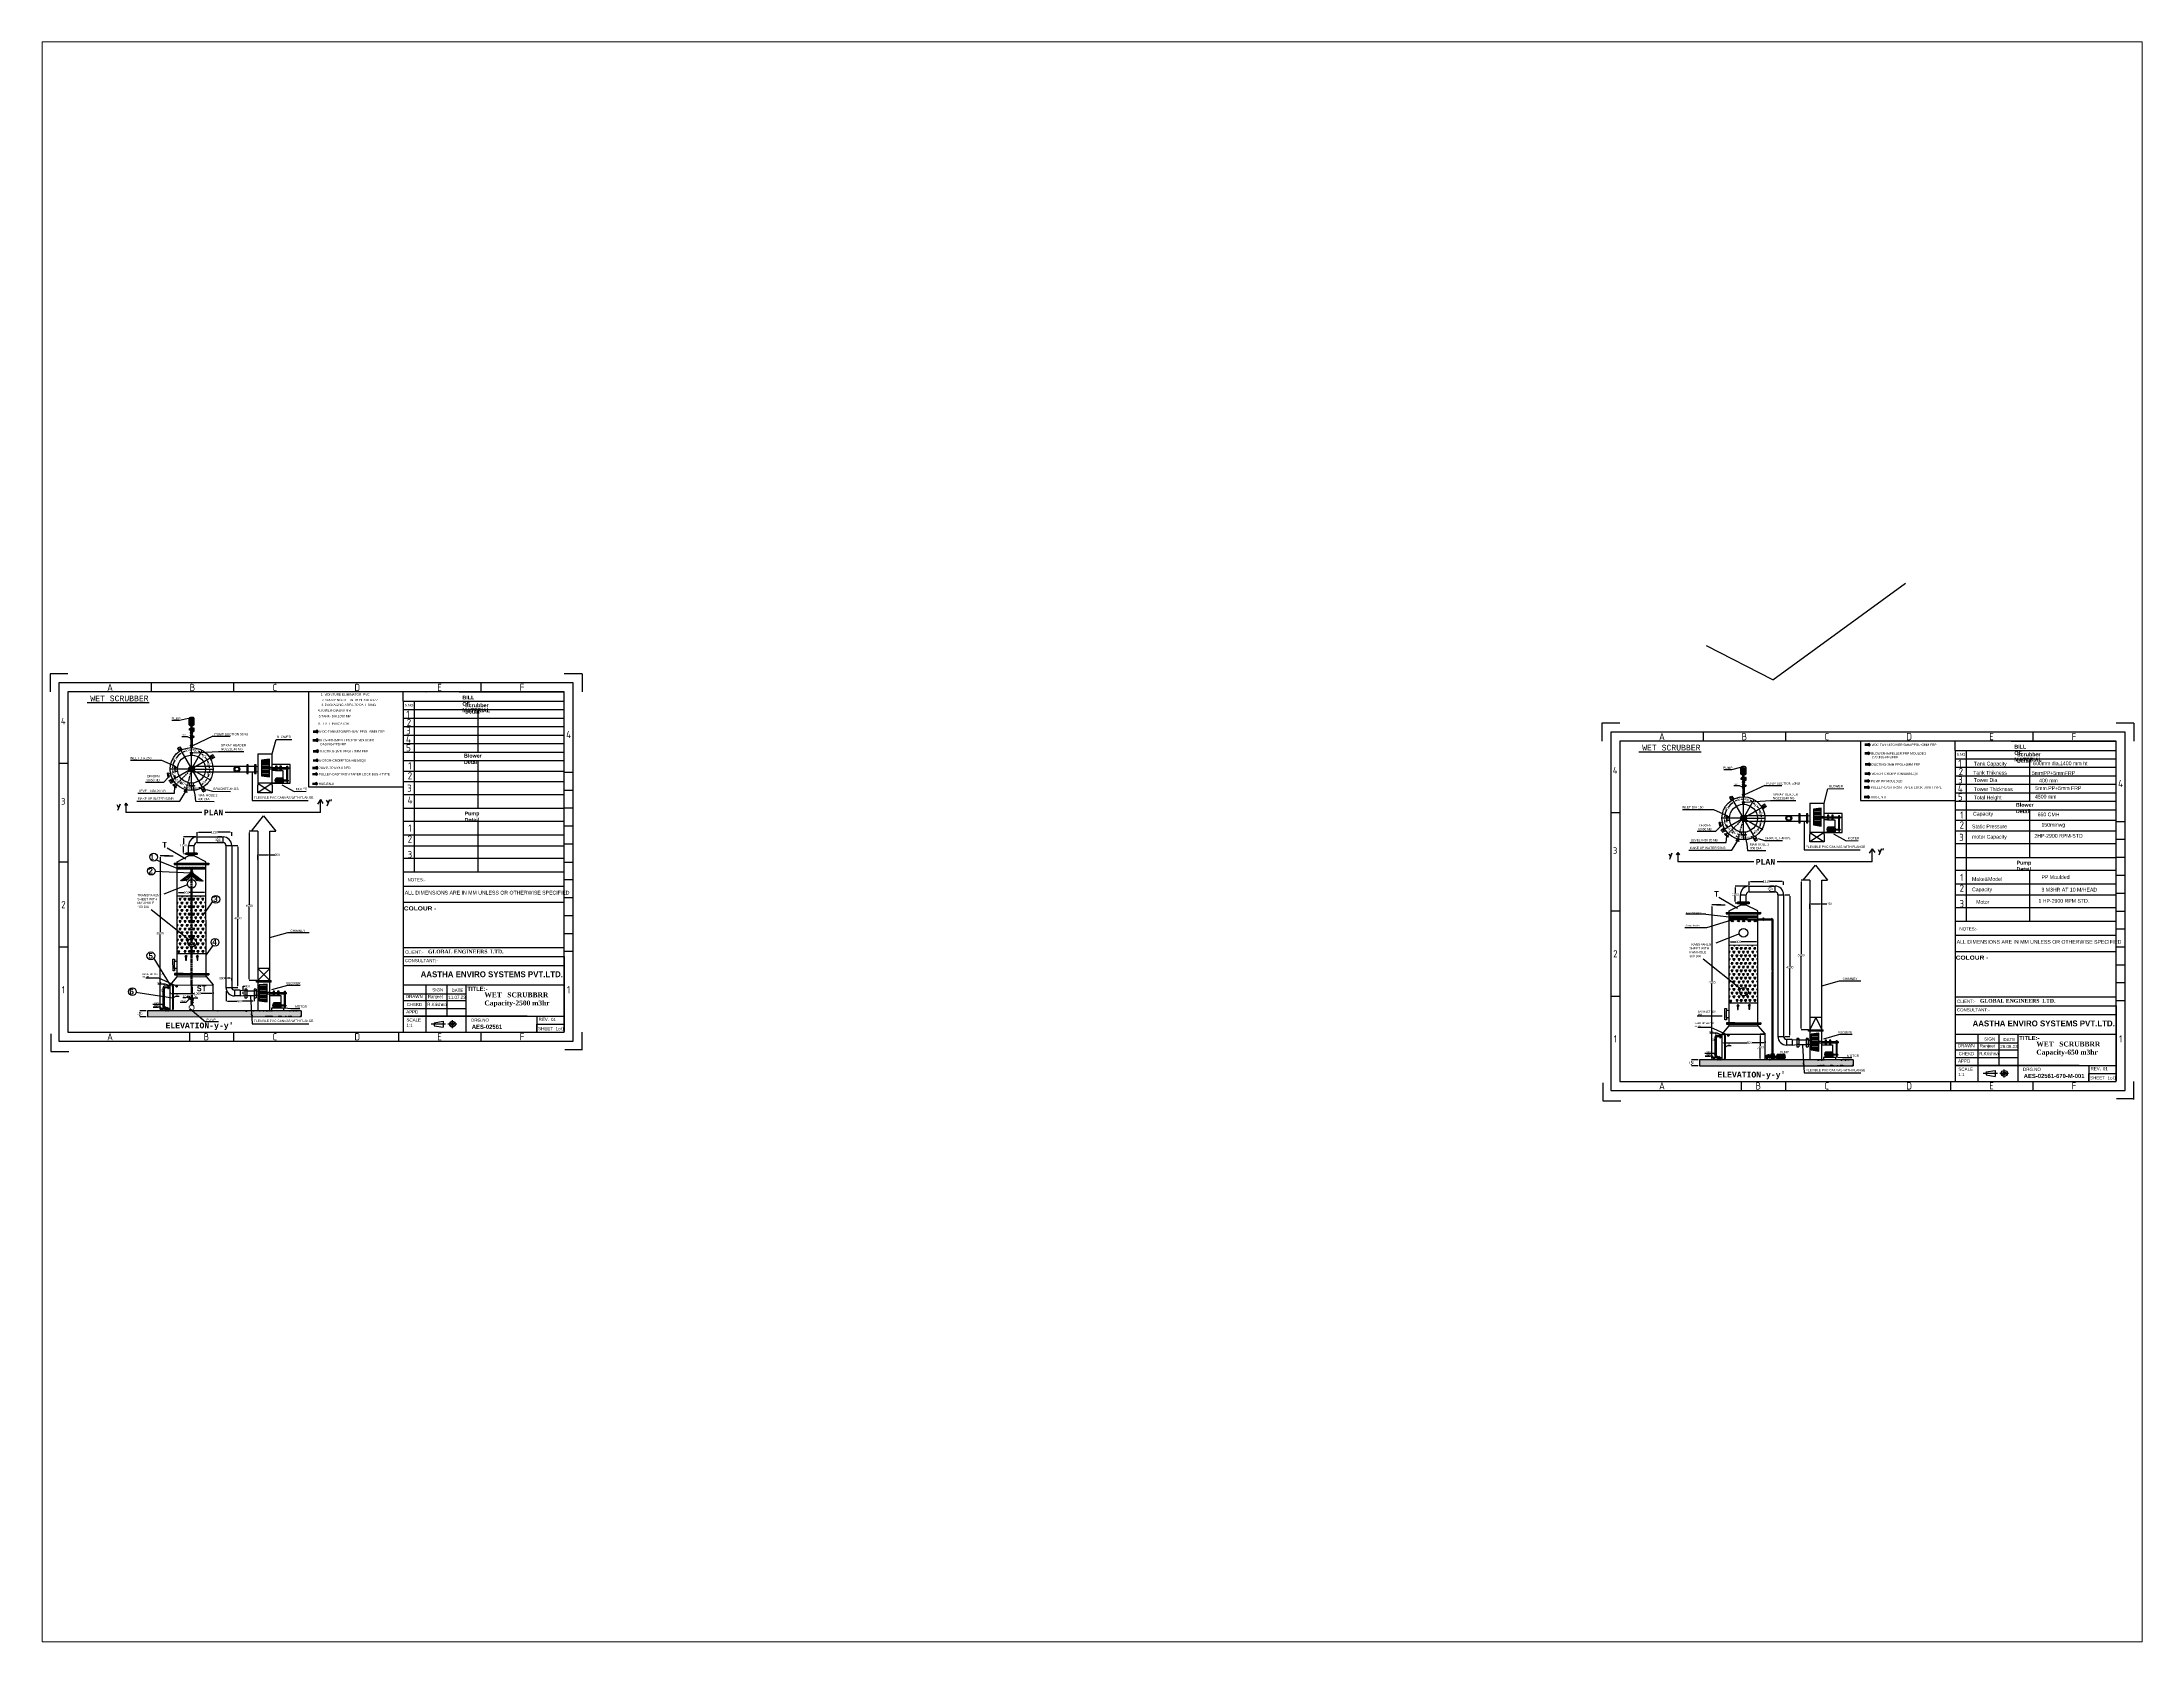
# Paper-space layout 'Layout1' of a CAD drawing. Header units: inches. Extents: x 1.05 to 9.45, y 0.8 to 7.2.
# The model-space entities are those that its viewports show. They can reach past a viewport. Long polylines and large blocks are cut down to what shows.
import ezdxf
from ezdxf.enums import TextEntityAlignment as Align

# ---------------------------------------------------------------- set-up
doc = ezdxf.new("R2010")
doc.units = ezdxf.units.IN
doc.header["$MEASUREMENT"] = 0
doc.linetypes.add('HIDDEN', pattern=[0.375, 0.25, -0.125])
for name, color, linetype in [('DIM', 11, 'Continuous'), ('hidden', 7, 'HIDDEN'), ('TEXT', 5, 'Continuous')]:
    doc.layers.add(name, color=color, linetype=linetype)
doc.styles.add('BAUHAUS', font='')
doc.styles.add('ISOCP', font='isocp.shx')
doc.styles.add('ROMANS', font='romans.shx', dxfattribs={"width": 0.85, "height": 75})
doc.styles.get('BAUHAUS').set_extended_font_data('Bauhaus Md BT', bold=True)
doc.linetypes.add('ZIGZAG', pattern='A,0.00254,-5.08,[131,ltypeshp.shx,S=5.08,R=0,X=-5.08,Y=0],-10.16,[131,ltypeshp.shx,S=5.08,R=180,X=5.08,Y=0],-5.08', length=20.32254)
doc.dimstyles.get("Standard").update_dxf_attribs({"dimtxt": 80, "dimasz": 50, "dimexe": 0.18, "dimexo": 40, "dimgap": 0.09, "dimtad": 0, "dimtih": 1, "dimtoh": 1, "dimdec": 0, "dimzin": 0, "dimdsep": 46, "dimtxsty": 'Standard', "dimcen": 0.09, "dimclrd": 6, "dimclre": 6, "dimclrt": 5, "dimadec": 0, "dimazin": 0, "dimtfac": 1, "dimtdec": 0, "dimtofl": 0, "dimtmove": 0, "dimatfit": 3, "dimfxl": 1, "dimtolj": 1, "dimtzin": 0, "dimarcsym": 0})

# ---------------------------------------------------------------- blocks, each defined once
blk = doc.blocks.new('*D45')
at = {"color": 6, "lineweight": -2, "transparency": 16777216}
for p, q in [((20314, 606), (20315, 566)), ((20365, 566), (21153, 568)), ((21765, 569), (21379, 568)), ((21814, 609), (21815, 569))]:
    blk.add_line(p, q, dxfattribs=at)
at = {"color": 6, "transparency": 16777216}
for points in [[(20365, 575), (20365, 558), (20315, 566)], [(21765, 577), (21765, 561), (21815, 569)]]:
    blk.add_solid(points, dxfattribs=at)
at = {"layer": 'Defpoints', "color": 0, "transparency": 16777216}
for p in [(20315, 566), (20315, 566), (21815, 569)]:
    blk.add_point(p, dxfattribs=at)
at = {"color": 5, "transparency": 16777216, "insert": (21266, 568), "char_height": 80, "attachment_point": 5}
blk.add_mtext('\\A1;1000 ', dxfattribs=at)
blk = doc.blocks.new('*U2')
h = blk.add_hatch(color=0)
h.set_gradient(color1=(0, 0, 255), rotation=180, tint=1)
h.paths.add_polyline_path([(0, 0), (-6.35, -6.35), (-6.35, -2.159), (-25.4, -2.159), (-25.4, 2.159), (-6.35, 2.159), (-6.35, 6.35)])
at = {"color": 0, "linetype": 'Continuous'}
blk.add_lwpolyline([(0, 0), (-6.35, -6.35), (-6.35, -2.159), (-25.4, -2.159), (-25.4, 2.159), (-6.35, 2.159), (-6.35, 6.35)], close=True, dxfattribs=at)
blk = doc.blocks.new('*D62')
at = {"color": 6, "lineweight": -2, "transparency": 16777216}
for p, q in [((20558, 4072), (20558, 4088)), ((20608, 4088), (20791, 4089)), ((21508, 4090), (20978, 4089)), ((21558, 4074), (21558, 4090))]:
    blk.add_line(p, q, dxfattribs=at)
at = {"color": 6, "transparency": 16777216}
for points in [[(20608, 4097), (20608, 4080), (20558, 4088)], [(21508, 4098), (21508, 4082), (21558, 4090)]]:
    blk.add_solid(points, dxfattribs=at)
at = {"layer": 'Defpoints', "color": 0, "transparency": 16777216}
for p in [(20558, 4088), (20558, 4032), (21558, 4034)]:
    blk.add_point(p, dxfattribs=at)
at = {"color": 5, "transparency": 16777216, "insert": (20884, 4089), "char_height": 80, "attachment_point": 5}
blk.add_mtext('\\A1;800', dxfattribs=at)
blk = doc.blocks.new('*D58')
at = {"color": 6, "lineweight": -2, "transparency": 16777216}
for start, end in [(83.64011, 85.71517), (64.70235, 68.26992)]:
    blk.add_arc((21059, 8395), 669, start, end, dxfattribs=at)
at = {"color": 6, "transparency": 16777216}
for points in [[(21108, 9053), (21109, 9070), (21059, 9063)], [(21348, 9007), (21341, 8992), (21389, 8976)]]:
    blk.add_solid(points, dxfattribs=at)
at = {"layer": 'Defpoints', "color": 0, "transparency": 16777216}
for p in [(21059, 9145), (21284, 9024), (21429, 9047), (21059, 8395), (21059, 7645)]:
    blk.add_point(p, dxfattribs=at)
at = {"color": 5, "transparency": 16777216, "insert": (21220, 9044), "char_height": 80, "attachment_point": 5}
blk.add_mtext('\\A1;30°', dxfattribs=at)
blk = doc.blocks.new('*D59')
at = {"color": 6, "lineweight": -2, "transparency": 16777216}
for start, end in [(274.07419, 277.89978), (292.59113, 296.16395)]:
    blk.add_arc((21059, 8397), 703, start, end, dxfattribs=at)
at = {"color": 6, "transparency": 16777216}
for points in [[(21109, 7687), (21108, 7704), (21059, 7694)], [(21365, 7773), (21373, 7758), (21413, 7789)]]:
    blk.add_solid(points, dxfattribs=at)
at = {"layer": 'Defpoints', "color": 0, "transparency": 16777216}
for p in [(20682, 9043), (21059, 9145), (21059, 7645), (21301, 7737), (21438, 7747)]:
    blk.add_point(p, dxfattribs=at)
at = {"color": 5, "transparency": 16777216, "insert": (21242, 7718), "char_height": 80, "attachment_point": 5}
blk.add_mtext('\\A1;30°', dxfattribs=at)
blk = doc.blocks.new('*D60')
at = {"color": 6, "lineweight": -2, "transparency": 16777216}
for start, end in [(304.73016, 309.87978), (320.08126, 325.68408)]:
    blk.add_arc((21061, 8393), 638, start, end, dxfattribs=at)
at = {"color": 6, "transparency": 16777216}
for points in [[(21581, 8038), (21595, 8029), (21614, 8076)], [(21429, 7862), (21420, 7876), (21382, 7842)]]:
    blk.add_solid(points, dxfattribs=at)
at = {"layer": 'Defpoints', "color": 0, "transparency": 16777216}
for p in [(20682, 9043), (20384, 8782), (21438, 7747), (21473, 7906), (21734, 8008)]:
    blk.add_point(p, dxfattribs=at)
at = {"color": 5, "transparency": 16777216, "insert": (21514, 7944), "char_height": 80, "attachment_point": 5}
blk.add_mtext('\\A1;30°', dxfattribs=at)
blk = doc.blocks.new('*D61')
at = {"color": 6, "lineweight": -2, "transparency": 16777216}
for start, end in [(184.34298, 190.94066), (198.12122, 205.84337)]:
    blk.add_arc((21059, 8394), 661, start, end, dxfattribs=at)
at = {"color": 6, "transparency": 16777216}
for points in [[(20391, 8344), (20407, 8345), (20397, 8394)], [(20471, 8110), (20456, 8102), (20487, 8062)]]:
    blk.add_solid(points, dxfattribs=at)
at = {"layer": 'Defpoints', "color": 0, "transparency": 16777216}
for p in [(20309, 8394), (20438, 8167), (21731, 8786), (21809, 8395), (20386, 8004)]:
    blk.add_point(p, dxfattribs=at)
at = {"color": 5, "transparency": 16777216, "insert": (20418, 8229), "char_height": 80, "attachment_point": 5}
blk.add_mtext('\\A1;30°', dxfattribs=at)
blk = doc.blocks.new('*D57')
at = {"color": 6, "lineweight": -2, "transparency": 16777216}
for p, q in [((22121, 6031), (21980, 6031)), ((21980, 5981), (21980, 5971)), ((21980, 5881), (21980, 5891)), ((22121, 5831), (21980, 5831))]:
    blk.add_line(p, q, dxfattribs=at)
at = {"color": 6, "transparency": 16777216}
for points in [[(21972, 5981), (21988, 5981), (21980, 6031)], [(21972, 5881), (21988, 5881), (21980, 5831)]]:
    blk.add_solid(points, dxfattribs=at)
at = {"layer": 'Defpoints', "color": 0, "transparency": 16777216}
for p in [(22161, 6031), (21980, 5831), (22161, 5831)]:
    blk.add_point(p, dxfattribs=at)
at = {"color": 5, "transparency": 16777216, "insert": (21980, 5931), "char_height": 80, "attachment_point": 5}
blk.add_mtext('\\A1;300', dxfattribs=at)
blk = doc.blocks.new('*D63')
at = {"color": 6, "linetype": 'HIDDEN', "lineweight": -2, "transparency": 16777216}
for p, q in [((22261, 1101), (22204, 1101)), ((22261, 1023), (22261, 1101)), ((22411, 1101), (22311, 1101)), ((22461, 1025), (22461, 1101))]:
    blk.add_line(p, q, dxfattribs=at)
at = {"color": 6, "linetype": 'HIDDEN', "transparency": 16777216}
for points in [[(22311, 1110), (22311, 1093), (22261, 1101)], [(22411, 1110), (22411, 1093), (22461, 1101)]]:
    blk.add_solid(points, dxfattribs=at)
at = {"layer": 'Defpoints', "color": 0, "linetype": 'HIDDEN', "transparency": 16777216}
for p in [(22261, 1101), (22261, 983), (22461, 985)]:
    blk.add_point(p, dxfattribs=at)
at = {"color": 5, "linetype": 'HIDDEN', "transparency": 16777216, "insert": (22110, 1101), "char_height": 80, "attachment_point": 5}
blk.add_mtext('\\A1;300', dxfattribs=at)
blk = doc.blocks.new('*D43')
at = {"color": 6, "linetype": 'HIDDEN', "lineweight": -2, "transparency": 16777216}
for p, q in [((23256, 6233), (23071, 6233)), ((23071, 6183), (23071, 3666)), ((23071, 1069), (23071, 3586)), ((23332, 1019), (23071, 1019))]:
    blk.add_line(p, q, dxfattribs=at)
at = {"color": 6, "linetype": 'HIDDEN', "transparency": 16777216}
for points in [[(23063, 6183), (23079, 6183), (23071, 6233)], [(23063, 1069), (23079, 1069), (23071, 1019)]]:
    blk.add_solid(points, dxfattribs=at)
at = {"layer": 'Defpoints', "color": 0, "linetype": 'HIDDEN', "transparency": 16777216}
for p in [(23071, 6233), (23296, 6233), (23372, 1019)]:
    blk.add_point(p, dxfattribs=at)
at = {"color": 5, "linetype": 'HIDDEN', "transparency": 16777216, "insert": (23071, 3626), "char_height": 80, "attachment_point": 5}
blk.add_mtext('\\A1;4500', dxfattribs=at)
blk = doc.blocks.new('*D49')
at = {"color": 6, "linetype": 'HIDDEN', "lineweight": -2, "transparency": 16777216}
for start, end in [(18.90301, 25.63172), (4.55463, 11.35059)]:
    blk.add_arc((21059, 8394), 631, start, end, dxfattribs=at)
at = {"color": 6, "linetype": 'HIDDEN', "transparency": 16777216}
for points in [[(21620, 8663), (21634, 8671), (21604, 8711)], [(21695, 8445), (21679, 8444), (21689, 8395)]]:
    blk.add_solid(points, dxfattribs=at)
at = {"layer": 'Defpoints', "color": 0, "linetype": 'HIDDEN', "transparency": 16777216}
for p in [(20309, 8394), (21679, 8505), (21731, 8786), (21809, 8395), (20386, 8004)]:
    blk.add_point(p, dxfattribs=at)
at = {"color": 5, "linetype": 'HIDDEN', "transparency": 16777216, "insert": (21667, 8559), "char_height": 80, "attachment_point": 5}
blk.add_mtext('\\A1;30°', dxfattribs=at)
blk = doc.blocks.new('*D50')
at = {"color": 6, "linetype": 'HIDDEN', "lineweight": -2, "transparency": 16777216}
for start, end in [(334.67239, 341.32782), (348.79366, 355.51396)]:
    blk.add_arc((21059, 8394), 637, start, end, dxfattribs=at)
at = {"color": 6, "linetype": 'HIDDEN', "transparency": 16777216}
for points in [[(21642, 8118), (21628, 8126), (21612, 8078)], [(21686, 8345), (21703, 8344), (21696, 8395)]]:
    blk.add_solid(points, dxfattribs=at)
at = {"layer": 'Defpoints', "color": 0, "linetype": 'HIDDEN', "transparency": 16777216}
for p in [(20309, 8394), (21059, 8395), (21658, 8178), (21809, 8395), (21734, 8008)]:
    blk.add_point(p, dxfattribs=at)
at = {"color": 5, "linetype": 'HIDDEN', "transparency": 16777216, "insert": (21675, 8231), "char_height": 80, "attachment_point": 5}
blk.add_mtext('\\A1;30°', dxfattribs=at)
blk = doc.blocks.new('*D46')
at = {"color": 6, "linetype": 'HIDDEN', "lineweight": -2, "transparency": 16777216}
for p, q in [((21255, 6071), (21255, 6193)), ((21305, 6192), (21745, 6192)), ((22411, 6192), (21971, 6192)), ((22461, 6071), (22461, 6193))]:
    blk.add_line(p, q, dxfattribs=at)
at = {"color": 6, "linetype": 'HIDDEN', "transparency": 16777216}
for points in [[(21305, 6201), (21305, 6184), (21255, 6192)], [(22411, 6201), (22411, 6184), (22461, 6192)]]:
    blk.add_solid(points, dxfattribs=at)
at = {"layer": 'Defpoints', "color": 0, "linetype": 'HIDDEN', "transparency": 16777216}
for p in [(21255, 6031), (22461, 6192), (22461, 6031)]:
    blk.add_point(p, dxfattribs=at)
at = {"color": 5, "linetype": 'HIDDEN', "transparency": 16777216, "insert": (21858, 6192), "char_height": 80, "attachment_point": 5}
blk.add_mtext('\\A1;1210', dxfattribs=at)
blk = doc.blocks.new('*D47')
at = {"color": 6, "linetype": 'HIDDEN', "lineweight": -2, "transparency": 16777216}
for p, q in [((22501, 5731), (22676, 5731)), ((22676, 5681), (22676, 3241)), ((22676, 835), (22676, 3161)), ((22501, 785), (22676, 785))]:
    blk.add_line(p, q, dxfattribs=at)
at = {"color": 6, "linetype": 'HIDDEN', "transparency": 16777216}
for points in [[(22667, 5681), (22684, 5681), (22676, 5731)], [(22667, 835), (22684, 835), (22676, 785)]]:
    blk.add_solid(points, dxfattribs=at)
at = {"layer": 'Defpoints', "color": 0, "linetype": 'HIDDEN', "transparency": 16777216}
for p in [(22461, 5731), (22676, 5731), (22461, 785)]:
    blk.add_point(p, dxfattribs=at)
at = {"color": 5, "linetype": 'HIDDEN', "transparency": 16777216, "insert": (22676, 3201), "char_height": 80, "attachment_point": 5}
blk.add_mtext('\\A1;4000', dxfattribs=at)
blk = doc.blocks.new('*D48')
at = {"color": 6, "linetype": 'HIDDEN', "lineweight": -2, "transparency": 16777216}
for p, q in [((22261, 650), (22261, 307)), ((22311, 307), (22652, 307)), ((23193, 307), (22852, 307)), ((23243, 465), (23243, 307))]:
    blk.add_line(p, q, dxfattribs=at)
at = {"color": 6, "linetype": 'HIDDEN', "transparency": 16777216}
for points in [[(22311, 315), (22311, 299), (22261, 307)], [(23193, 315), (23193, 299), (23243, 307)]]:
    blk.add_solid(points, dxfattribs=at)
at = {"layer": 'Defpoints', "color": 0, "linetype": 'HIDDEN', "transparency": 16777216}
for p in [(22261, 690), (22261, 307), (23243, 505)]:
    blk.add_point(p, dxfattribs=at)
at = {"color": 5, "linetype": 'HIDDEN', "transparency": 16777216, "insert": (22752, 307), "char_height": 80, "attachment_point": 5}
blk.add_mtext('\\A1;980', dxfattribs=at)
blk = doc.blocks.new('*D44')
at = {"color": 6, "linetype": 'ByBlock', "lineweight": -2, "transparency": 16777216}
for p, q in [((20099, 871), (20099, 921)), ((20139, 821), (20099, 821)), ((20139, 771), (20099, 771)), ((20099, 671), (20049, 671)), ((20099, 721), (20099, 671))]:
    blk.add_line(p, q, dxfattribs=at)
at = {"color": 6, "linetype": 'ByBlock', "transparency": 16777216}
for points in [[(20091, 871), (20108, 871), (20099, 821)], [(20091, 721), (20108, 721), (20099, 771)]]:
    blk.add_solid(points, dxfattribs=at)
at = {"layer": 'Defpoints', "color": 0, "linetype": 'ByBlock', "transparency": 16777216}
for p in [(20099, 771), (20179, 821), (20179, 771)]:
    blk.add_point(p, dxfattribs=at)
at = {"color": 5, "linetype": 'ByBlock', "transparency": 16777216, "insert": (19989, 671), "char_height": 80, "attachment_point": 5}
blk.add_mtext('\\A1;50', dxfattribs=at)
blk = doc.blocks.new('*D51')
at = {"color": 6, "linetype": 'ByBlock', "lineweight": -2, "transparency": 16777216}
for start, end in [(50.73552, 55.88066), (34.71296, 40.33743)]:
    blk.add_arc((21059, 8395), 632, start, end, dxfattribs=at)
at = {"color": 6, "linetype": 'ByBlock', "transparency": 16777216}
for points in [[(21409, 8910), (21418, 8925), (21371, 8944)], [(21585, 8759), (21571, 8750), (21605, 8712)]]:
    blk.add_solid(points, dxfattribs=at)
at = {"layer": 'Defpoints', "color": 0, "linetype": 'ByBlock', "transparency": 16777216}
for p in [(21429, 9047), (21541, 8803), (21059, 8395), (21731, 8786), (20386, 8004)]:
    blk.add_point(p, dxfattribs=at)
at = {"color": 5, "linetype": 'ByBlock', "transparency": 16777216, "insert": (21503, 8844), "char_height": 80, "attachment_point": 5}
blk.add_mtext('\\A1;30°', dxfattribs=at)
blk = doc.blocks.new('*D52')
at = {"color": 6, "linetype": 'ByBlock', "lineweight": -2, "transparency": 16777216}
blk.add_line((20875, 7709), (20885, 7745), dxfattribs=at)
for start, end in [(246.48489, 250.74805), (274.26317, 278.52633)]:
    blk.add_arc((21059, 8395), 672, start, end, dxfattribs=at)
at = {"color": 6, "linetype": 'ByBlock', "transparency": 16777216}
for points in [[(20840, 7768), (20835, 7752), (20885, 7745)], [(21109, 7716), (21108, 7733), (21059, 7722)]]:
    blk.add_solid(points, dxfattribs=at)
at = {"layer": 'Defpoints', "color": 0, "linetype": 'ByBlock', "transparency": 16777216}
for p in [(21059, 9145), (21059, 8395), (20886, 7748), (20942, 7733), (21059, 7645)]:
    blk.add_point(p, dxfattribs=at)
at = {"color": 5, "linetype": 'ByBlock', "transparency": 16777216, "insert": (20971, 7728), "char_height": 80, "attachment_point": 5}
blk.add_mtext('\\A1;15°', dxfattribs=at)
blk = doc.blocks.new('*D53')
at = {"color": 6, "linetype": 'ByBlock', "lineweight": -2, "transparency": 16777216}
for start, end in [(201.07349, 205.6248), (229.55131, 234.10261)]:
    blk.add_arc((21059, 8395), 630, start, end, dxfattribs=at)
at = {"color": 6, "linetype": 'ByBlock', "transparency": 16777216}
for points in [[(20499, 8126), (20484, 8118), (20515, 8078)], [(20645, 7909), (20656, 7922), (20614, 7949)]]:
    blk.add_solid(points, dxfattribs=at)
at = {"layer": 'Defpoints', "color": 0, "linetype": 'ByBlock', "transparency": 16777216}
for p in [(21059, 8395), (21731, 8786), (20386, 8004), (20544, 8032), (20614, 7949)]:
    blk.add_point(p, dxfattribs=at)
at = {"color": 5, "linetype": 'ByBlock', "transparency": 16777216, "insert": (20560, 8011), "char_height": 80, "attachment_point": 5}
blk.add_mtext('\\A1;15°', dxfattribs=at)
blk = doc.blocks.new('*D54')
at = {"color": 6, "linetype": 'ByBlock', "lineweight": -2, "transparency": 16777216}
blk.add_line((20900, 7803), (20909, 7836), dxfattribs=at)
for start, end in [(229.95898, 232.8161), (249.30079, 250.05224)]:
    blk.add_arc((21059, 8395), 578, start, end, dxfattribs=at)
at = {"color": 6, "linetype": 'ByBlock', "transparency": 16777216}
for points in [[(20681, 7946), (20693, 7958), (20650, 7986)], [(20864, 7859), (20859, 7843), (20909, 7836)]]:
    blk.add_solid(points, dxfattribs=at)
at = {"layer": 'Defpoints', "color": 0, "linetype": 'ByBlock', "transparency": 16777216}
for p in [(21059, 8395), (21059, 8395), (20650, 7986), (20727, 7921), (20911, 7842)]:
    blk.add_point(p, dxfattribs=at)
at = {"color": 5, "linetype": 'ByBlock', "transparency": 16777216, "insert": (20770, 7894), "char_height": 80, "attachment_point": 5}
blk.add_mtext('\\A1;30°', dxfattribs=at)
blk = doc.blocks.new('*D55')
at = {"color": 6, "linetype": 'ByBlock', "lineweight": -2, "transparency": 16777216}
for start, end in [(111.14397, 115.89299), (94.34515, 95.60102)]:
    blk.add_arc((21059, 8397), 659, start, end, dxfattribs=at)
at = {"color": 6, "linetype": 'ByBlock', "transparency": 16777216}
for points in [[(20775, 8983), (20767, 8998), (20727, 8967)], [(21009, 9063), (21009, 9046), (21059, 9057)]]:
    blk.add_solid(points, dxfattribs=at)
at = {"layer": 'Defpoints', "color": 0, "linetype": 'ByBlock', "transparency": 16777216}
for p in [(20682, 9043), (20832, 9016), (21059, 9145), (21059, 7645), (21438, 7747)]:
    blk.add_point(p, dxfattribs=at)
at = {"color": 5, "linetype": 'ByBlock', "transparency": 16777216, "insert": (20908, 9039), "char_height": 80, "attachment_point": 5}
blk.add_mtext('\\A1;30°', dxfattribs=at)
blk = doc.blocks.new('*D56')
at = {"color": 6, "linetype": 'ByBlock', "lineweight": -2, "transparency": 16777216}
blk.add_line((20439, 8395), (20399, 8395), dxfattribs=at)
for start, end in [(124.57103, 144.83437), (152.95427, 175.66711)]:
    blk.add_arc((21060, 8395), 661, start, end, dxfattribs=at)
at = {"color": 6, "linetype": 'ByBlock', "transparency": 16777216}
for points in [[(20681, 8946), (20689, 8932), (20727, 8966)], [(20409, 8444), (20392, 8445), (20399, 8395)]]:
    blk.add_solid(points, dxfattribs=at)
at = {"layer": 'Defpoints', "color": 0, "linetype": 'ByBlock', "transparency": 16777216}
for p in [(20682, 9043), (20438, 8620), (20479, 8395), (20498, 8395), (21438, 7747)]:
    blk.add_point(p, dxfattribs=at)
at = {"color": 5, "linetype": 'ByBlock', "transparency": 16777216, "insert": (20493, 8735), "char_height": 80, "attachment_point": 5}
blk.add_mtext('\\A1;60°', dxfattribs=at)
blk = doc.blocks.new('*D64')
at = {"color": 6, "linetype": 'ByBlock', "lineweight": -2, "transparency": 16777216}
for p, q in [((19482, -31), (19252, -31)), ((19252, -81), (19252, -96)), ((19252, -191), (19252, -177)), ((19482, -241), (19252, -241))]:
    blk.add_line(p, q, dxfattribs=at)
at = {"color": 6, "linetype": 'ByBlock', "transparency": 16777216}
for points in [[(19243, -81), (19260, -81), (19252, -31)], [(19243, -191), (19260, -191), (19252, -241)]]:
    blk.add_solid(points, dxfattribs=at)
at = {"layer": 'Defpoints', "color": 0, "linetype": 'ByBlock', "transparency": 16777216}
for p in [(19252, -241), (19522, -31), (19522, -241)]:
    blk.add_point(p, dxfattribs=at)
at = {"color": 5, "linetype": 'ByBlock', "transparency": 16777216, "insert": (19252, -136), "char_height": 80, "attachment_point": 5}
blk.add_mtext('\\A1;150', dxfattribs=at)
blk = doc.blocks.new('*D65')
at = {"color": 6, "linetype": 'ByBlock', "lineweight": -2, "transparency": 16777216}
for p, q in [((23372, 5237), (23372, 5408)), ((23422, 5408), (23740, 5408)), ((23790, 5237), (23790, 5408)), ((23790, 5408), (23961, 5408))]:
    blk.add_line(p, q, dxfattribs=at)
at = {"color": 6, "linetype": 'ByBlock', "transparency": 16777216}
for points in [[(23422, 5417), (23422, 5400), (23372, 5408)], [(23740, 5417), (23740, 5400), (23790, 5408)]]:
    blk.add_solid(points, dxfattribs=at)
at = {"layer": 'Defpoints', "color": 0, "linetype": 'ByBlock', "transparency": 16777216}
for p in [(23372, 5197), (23790, 5408), (23790, 5197)]:
    blk.add_point(p, dxfattribs=at)
at = {"color": 5, "linetype": 'ByBlock', "transparency": 16777216, "insert": (24054, 5408), "char_height": 80, "attachment_point": 5}
blk.add_mtext('\\A1;200', dxfattribs=at)
blk = doc.blocks.new('*D66')
at = {"color": 6, "linetype": 'ByBlock', "lineweight": -2, "transparency": 16777216}
for p, q in [((22864, 665), (22864, 821)), ((22864, 821), (22914, 821)), ((22875, 665), (22864, 665)), ((22864, 555), (22864, 615)), ((22875, 505), (22864, 505))]:
    blk.add_line(p, q, dxfattribs=at)
at = {"color": 6, "linetype": 'ByBlock', "transparency": 16777216}
for points in [[(22856, 615), (22872, 615), (22864, 665)], [(22856, 555), (22872, 555), (22864, 505)]]:
    blk.add_solid(points, dxfattribs=at)
at = {"layer": 'Defpoints', "color": 0, "linetype": 'ByBlock', "transparency": 16777216}
for p in [(22864, 665), (22915, 665), (22915, 505)]:
    blk.add_point(p, dxfattribs=at)
at = {"color": 5, "linetype": 'ByBlock', "transparency": 16777216, "insert": (23007, 821), "char_height": 80, "attachment_point": 5}
blk.add_mtext('\\A1;300', dxfattribs=at)
blk = doc.blocks.new('*D67')
at = {"color": 6, "linetype": 'ByBlock', "lineweight": -2, "transparency": 16777216}
for p, q in [((21215, 6031), (20774, 6031)), ((20774, 5981), (20774, 5776)), ((20774, 5491), (20774, 5695)), ((20816, 5441), (20774, 5441))]:
    blk.add_line(p, q, dxfattribs=at)
at = {"color": 6, "linetype": 'ByBlock', "transparency": 16777216}
for points in [[(20766, 5981), (20782, 5981), (20774, 6031)], [(20766, 5491), (20782, 5491), (20774, 5441)]]:
    blk.add_solid(points, dxfattribs=at)
at = {"layer": 'Defpoints', "color": 0, "linetype": 'ByBlock', "transparency": 16777216}
for p in [(21255, 6031), (20774, 5441), (20856, 5441)]:
    blk.add_point(p, dxfattribs=at)
at = {"color": 5, "linetype": 'ByBlock', "transparency": 16777216, "insert": (20774, 5736), "char_height": 80, "attachment_point": 5}
blk.add_mtext('\\A1;1100', dxfattribs=at)
blk = doc.blocks.new('*D68')
at = {"color": 6, "linetype": 'ByBlock', "lineweight": -2, "transparency": 16777216}
for p, q in [((20276, 5372), (19960, 5372)), ((19960, 5322), (19960, 2711)), ((19960, 19), (19960, 2630)), ((20276, -31), (19960, -31))]:
    blk.add_line(p, q, dxfattribs=at)
at = {"color": 6, "linetype": 'ByBlock', "transparency": 16777216}
for points in [[(19952, 5322), (19969, 5322), (19960, 5372)], [(19952, 19), (19969, 19), (19960, -31)]]:
    blk.add_solid(points, dxfattribs=at)
at = {"layer": 'Defpoints', "color": 0, "linetype": 'ByBlock', "transparency": 16777216}
for p in [(19960, 5372), (20316, 5372), (20316, -31)]:
    blk.add_point(p, dxfattribs=at)
at = {"color": 5, "linetype": 'ByBlock', "transparency": 16777216, "insert": (19960, 2670), "char_height": 80, "attachment_point": 5}
blk.add_mtext('\\A1;3500', dxfattribs=at)
blk = doc.blocks.new('*D69')
at = {"color": 6, "lineweight": -2, "transparency": 16777216}
for p, q in [((74428, -1189), (74428, -1149)), ((74478, -1149), (75286, -1147)), ((75878, -1146), (75473, -1147)), ((75928, -1106), (75928, -1146))]:
    blk.add_line(p, q, dxfattribs=at)
at = {"color": 6, "transparency": 16777216}
for points in [[(74478, -1141), (74478, -1157), (74428, -1149)], [(75878, -1138), (75878, -1155), (75928, -1146)]]:
    blk.add_solid(points, dxfattribs=at)
at = {"layer": 'Defpoints', "color": 0, "transparency": 16777216}
for p in [(74428, -1149), (74428, -1149), (75928, -1146)]:
    blk.add_point(p, dxfattribs=at)
at = {"color": 5, "transparency": 16777216, "insert": (75379, -1147), "char_height": 80, "attachment_point": 5}
blk.add_mtext('\\A1;600 ', dxfattribs=at)
blk = doc.blocks.new('*D70')
at = {"color": 6, "lineweight": -2, "transparency": 16777216}
for p, q in [((74672, 2357), (74672, 2373)), ((74722, 2373), (74904, 2373)), ((75622, 2375), (75091, 2374)), ((75672, 2359), (75672, 2375))]:
    blk.add_line(p, q, dxfattribs=at)
at = {"color": 6, "transparency": 16777216}
for points in [[(74722, 2381), (74722, 2365), (74672, 2373)], [(75622, 2383), (75622, 2366), (75672, 2375)]]:
    blk.add_solid(points, dxfattribs=at)
at = {"layer": 'Defpoints', "color": 0, "transparency": 16777216}
for p in [(74672, 2373), (74672, 2317), (75672, 2319)]:
    blk.add_point(p, dxfattribs=at)
at = {"color": 5, "transparency": 16777216, "insert": (74998, 2374), "char_height": 80, "attachment_point": 5}
blk.add_mtext('\\A1;400', dxfattribs=at)
blk = doc.blocks.new('*D73')
at = {"color": 6, "lineweight": -2, "transparency": 16777216}
for start, end in [(83.64011, 85.71517), (64.70235, 68.26992)]:
    blk.add_arc((75172, 6679), 669, start, end, dxfattribs=at)
at = {"color": 6, "transparency": 16777216}
for points in [[(75222, 7338), (75223, 7355), (75172, 7348)], [(75462, 7291), (75454, 7277), (75502, 7261)]]:
    blk.add_solid(points, dxfattribs=at)
at = {"layer": 'Defpoints', "color": 0, "transparency": 16777216}
for p in [(75172, 7429), (75542, 7332), (75172, 6679), (75398, 7309), (75172, 5929)]:
    blk.add_point(p, dxfattribs=at)
at = {"color": 5, "transparency": 16777216, "insert": (75333, 7328), "char_height": 80, "attachment_point": 5}
blk.add_mtext('\\A1;30°', dxfattribs=at)
blk = doc.blocks.new('*D74')
at = {"color": 6, "lineweight": -2, "transparency": 16777216}
for start, end in [(274.07419, 277.89978), (292.59113, 296.16395)]:
    blk.add_arc((75172, 6682), 703, start, end, dxfattribs=at)
at = {"color": 6, "transparency": 16777216}
for points in [[(75223, 5972), (75222, 5989), (75172, 5978)], [(75478, 6058), (75486, 6043), (75526, 6074)]]:
    blk.add_solid(points, dxfattribs=at)
at = {"layer": 'Defpoints', "color": 0, "transparency": 16777216}
for p in [(74796, 7328), (75172, 7429), (75172, 5929), (75415, 6022), (75551, 6032)]:
    blk.add_point(p, dxfattribs=at)
at = {"color": 5, "transparency": 16777216, "insert": (75356, 6003), "char_height": 80, "attachment_point": 5}
blk.add_mtext('\\A1;30°', dxfattribs=at)
blk = doc.blocks.new('*D75')
at = {"color": 6, "lineweight": -2, "transparency": 16777216}
for start, end in [(304.73016, 309.87978), (320.08126, 325.68408)]:
    blk.add_arc((75174, 6678), 638, start, end, dxfattribs=at)
at = {"color": 6, "transparency": 16777216}
for points in [[(75542, 6147), (75533, 6161), (75496, 6127)], [(75694, 6323), (75708, 6314), (75728, 6361)]]:
    blk.add_solid(points, dxfattribs=at)
at = {"layer": 'Defpoints', "color": 0, "transparency": 16777216}
for p in [(74796, 7328), (74497, 7066), (75551, 6032), (75586, 6191), (75847, 6292)]:
    blk.add_point(p, dxfattribs=at)
at = {"color": 5, "transparency": 16777216, "insert": (75627, 6229), "char_height": 80, "attachment_point": 5}
blk.add_mtext('\\A1;30°', dxfattribs=at)
blk = doc.blocks.new('*D76')
at = {"color": 6, "lineweight": -2, "transparency": 16777216}
for start, end in [(184.34298, 190.94066), (198.12122, 205.84337)]:
    blk.add_arc((75172, 6679), 661, start, end, dxfattribs=at)
at = {"color": 6, "transparency": 16777216}
for points in [[(74504, 6629), (74521, 6629), (74511, 6679)], [(74584, 6395), (74569, 6387), (74600, 6347)]]:
    blk.add_solid(points, dxfattribs=at)
at = {"layer": 'Defpoints', "color": 0, "transparency": 16777216}
for p in [(74422, 6679), (75845, 7070), (75922, 6679), (74500, 6288), (74551, 6452)]:
    blk.add_point(p, dxfattribs=at)
at = {"color": 5, "transparency": 16777216, "insert": (74532, 6514), "char_height": 80, "attachment_point": 5}
blk.add_mtext('\\A1;30°', dxfattribs=at)
blk = doc.blocks.new('*D77')
at = {"color": 6, "lineweight": -2, "transparency": 16777216}
for p, q in [((76234, 4315), (76093, 4315)), ((76093, 4265), (76093, 4255)), ((76093, 4165), (76093, 4175)), ((76234, 4115), (76093, 4115))]:
    blk.add_line(p, q, dxfattribs=at)
at = {"color": 6, "transparency": 16777216}
for points in [[(76085, 4265), (76102, 4265), (76093, 4315)], [(76085, 4165), (76102, 4165), (76093, 4115)]]:
    blk.add_solid(points, dxfattribs=at)
at = {"layer": 'Defpoints', "color": 0, "transparency": 16777216}
for p in [(76093, 4115), (76274, 4315), (76274, 4115)]:
    blk.add_point(p, dxfattribs=at)
at = {"color": 5, "transparency": 16777216, "insert": (76093, 4215), "char_height": 80, "attachment_point": 5}
blk.add_mtext('\\A1;150', dxfattribs=at)
blk = doc.blocks.new('*D72')
at = {"color": 6, "linetype": 'HIDDEN', "lineweight": -2, "transparency": 16777216}
for p, q in [((77370, 4518), (77184, 4518)), ((77184, 4468), (77184, 1951)), ((77184, -647), (77184, 1870)), ((77445, -697), (77184, -697))]:
    blk.add_line(p, q, dxfattribs=at)
at = {"color": 6, "linetype": 'HIDDEN', "transparency": 16777216}
for points in [[(77176, 4468), (77193, 4468), (77184, 4518)], [(77176, -647), (77193, -647), (77184, -697)]]:
    blk.add_solid(points, dxfattribs=at)
at = {"layer": 'Defpoints', "color": 0, "linetype": 'HIDDEN', "transparency": 16777216}
for p in [(77184, 4518), (77410, 4518), (77485, -697)]:
    blk.add_point(p, dxfattribs=at)
at = {"color": 5, "linetype": 'HIDDEN', "transparency": 16777216, "insert": (77184, 1910), "char_height": 80, "attachment_point": 5}
blk.add_mtext('\\A1;5000', dxfattribs=at)
blk = doc.blocks.new('*D84')
at = {"color": 6, "linetype": 'HIDDEN', "lineweight": -2, "transparency": 16777216}
for start, end in [(18.90301, 25.63172), (4.55463, 11.35059)]:
    blk.add_arc((75172, 6679), 631, start, end, dxfattribs=at)
at = {"color": 6, "linetype": 'HIDDEN', "transparency": 16777216}
for points in [[(75733, 6948), (75748, 6956), (75717, 6996)], [(75809, 6730), (75792, 6729), (75803, 6679)]]:
    blk.add_solid(points, dxfattribs=at)
at = {"layer": 'Defpoints', "color": 0, "linetype": 'HIDDEN', "transparency": 16777216}
for p in [(74422, 6679), (75793, 6789), (75845, 7070), (75922, 6679), (74500, 6288)]:
    blk.add_point(p, dxfattribs=at)
at = {"color": 5, "linetype": 'HIDDEN', "transparency": 16777216, "insert": (75781, 6843), "char_height": 80, "attachment_point": 5}
blk.add_mtext('\\A1;30°', dxfattribs=at)
blk = doc.blocks.new('*D85')
at = {"color": 6, "linetype": 'HIDDEN', "lineweight": -2, "transparency": 16777216}
for start, end in [(348.79366, 355.51396), (334.67239, 341.32782)]:
    blk.add_arc((75172, 6679), 637, start, end, dxfattribs=at)
at = {"color": 6, "linetype": 'HIDDEN', "transparency": 16777216}
for points in [[(75800, 6630), (75816, 6629), (75810, 6679)], [(75756, 6403), (75741, 6410), (75725, 6362)]]:
    blk.add_solid(points, dxfattribs=at)
at = {"layer": 'Defpoints', "color": 0, "linetype": 'HIDDEN', "transparency": 16777216}
for p in [(74422, 6679), (75172, 6679), (75922, 6679), (75772, 6463), (75847, 6292)]:
    blk.add_point(p, dxfattribs=at)
at = {"color": 5, "linetype": 'HIDDEN', "transparency": 16777216, "insert": (75788, 6515), "char_height": 80, "attachment_point": 5}
blk.add_mtext('\\A1;30°', dxfattribs=at)
blk = doc.blocks.new('*D86')
at = {"color": 6, "linetype": 'HIDDEN', "lineweight": -2, "transparency": 16777216}
for p, q in [((75369, 4355), (75369, 4477)), ((75419, 4477), (75858, 4477)), ((76524, 4477), (76085, 4477)), ((76574, 4355), (76574, 4477))]:
    blk.add_line(p, q, dxfattribs=at)
at = {"color": 6, "linetype": 'HIDDEN', "transparency": 16777216}
for points in [[(75419, 4485), (75419, 4469), (75369, 4477)], [(76524, 4485), (76524, 4469), (76574, 4477)]]:
    blk.add_solid(points, dxfattribs=at)
at = {"layer": 'Defpoints', "color": 0, "linetype": 'HIDDEN', "transparency": 16777216}
for p in [(76574, 4477), (75369, 4315), (76574, 4315)]:
    blk.add_point(p, dxfattribs=at)
at = {"color": 5, "linetype": 'HIDDEN', "transparency": 16777216, "insert": (75971, 4477), "char_height": 80, "attachment_point": 5}
blk.add_mtext('\\A1;1210', dxfattribs=at)
blk = doc.blocks.new('*D87')
at = {"color": 6, "linetype": 'HIDDEN', "lineweight": -2, "transparency": 16777216}
for p, q in [((76614, 4015), (76789, 4015)), ((76789, 3965), (76789, 1526)), ((76789, -880), (76789, 1446)), ((76614, -930), (76789, -930))]:
    blk.add_line(p, q, dxfattribs=at)
at = {"color": 6, "linetype": 'HIDDEN', "transparency": 16777216}
for points in [[(76781, 3965), (76797, 3965), (76789, 4015)], [(76781, -880), (76797, -880), (76789, -930)]]:
    blk.add_solid(points, dxfattribs=at)
at = {"layer": 'Defpoints', "color": 0, "linetype": 'HIDDEN', "transparency": 16777216}
for p in [(76574, 4015), (76789, 4015), (76574, -930)]:
    blk.add_point(p, dxfattribs=at)
at = {"color": 5, "linetype": 'HIDDEN', "transparency": 16777216, "insert": (76789, 1486), "char_height": 80, "attachment_point": 5}
blk.add_mtext('\\A1;4000', dxfattribs=at)
blk = doc.blocks.new('*D71')
at = {"color": 6, "linetype": 'ByBlock', "lineweight": -2, "transparency": 16777216}
for p, q in [((74213, -1045), (74163, -1045)), ((74253, -895), (74212, -895)), ((74253, -945), (74212, -945)), ((74213, -845), (74213, -795)), ((74213, -995), (74213, -1045))]:
    blk.add_line(p, q, dxfattribs=at)
at = {"color": 6, "linetype": 'ByBlock', "transparency": 16777216}
for points in [[(74204, -845), (74221, -845), (74213, -895)], [(74204, -995), (74221, -995), (74213, -945)]]:
    blk.add_solid(points, dxfattribs=at)
at = {"layer": 'Defpoints', "color": 0, "linetype": 'ByBlock', "transparency": 16777216}
for p in [(74213, -945), (74293, -895), (74293, -945)]:
    blk.add_point(p, dxfattribs=at)
at = {"color": 5, "linetype": 'ByBlock', "transparency": 16777216, "insert": (74103, -1045), "char_height": 80, "attachment_point": 5}
blk.add_mtext('\\A1;50', dxfattribs=at)
blk = doc.blocks.new('*D78')
at = {"color": 6, "linetype": 'ByBlock', "lineweight": -2, "transparency": 16777216}
for start, end in [(50.73552, 55.88066), (34.71296, 40.33743)]:
    blk.add_arc((75172, 6679), 632, start, end, dxfattribs=at)
at = {"color": 6, "linetype": 'ByBlock', "transparency": 16777216}
for points in [[(75522, 7195), (75531, 7209), (75484, 7229)], [(75698, 7044), (75684, 7035), (75718, 6997)]]:
    blk.add_solid(points, dxfattribs=at)
at = {"layer": 'Defpoints', "color": 0, "linetype": 'ByBlock', "transparency": 16777216}
for p in [(75542, 7332), (75172, 6679), (75654, 7088), (75845, 7070), (74500, 6288)]:
    blk.add_point(p, dxfattribs=at)
at = {"color": 5, "linetype": 'ByBlock', "transparency": 16777216, "insert": (75617, 7128), "char_height": 80, "attachment_point": 5}
blk.add_mtext('\\A1;30°', dxfattribs=at)
blk = doc.blocks.new('*D79')
at = {"color": 6, "linetype": 'ByBlock', "lineweight": -2, "transparency": 16777216}
blk.add_line((74989, 5994), (74998, 6030), dxfattribs=at)
for start, end in [(246.48489, 250.74805), (274.26317, 278.52633)]:
    blk.add_arc((75172, 6679), 672, start, end, dxfattribs=at)
at = {"color": 6, "linetype": 'ByBlock', "transparency": 16777216}
for points in [[(74953, 6053), (74948, 6037), (74998, 6030)], [(75223, 6001), (75222, 6017), (75172, 6007)]]:
    blk.add_solid(points, dxfattribs=at)
at = {"layer": 'Defpoints', "color": 0, "linetype": 'ByBlock', "transparency": 16777216}
for p in [(75172, 7429), (75172, 6679), (74999, 6033), (75056, 6017), (75172, 5929)]:
    blk.add_point(p, dxfattribs=at)
at = {"color": 5, "linetype": 'ByBlock', "transparency": 16777216, "insert": (75085, 6013), "char_height": 80, "attachment_point": 5}
blk.add_mtext('\\A1;15°', dxfattribs=at)
blk = doc.blocks.new('*D80')
at = {"color": 6, "linetype": 'ByBlock', "lineweight": -2, "transparency": 16777216}
for start, end in [(201.07349, 205.6248), (229.55131, 234.10261)]:
    blk.add_arc((75172, 6679), 630, start, end, dxfattribs=at)
at = {"color": 6, "linetype": 'ByBlock', "transparency": 16777216}
for points in [[(74612, 6411), (74597, 6403), (74628, 6363)], [(74758, 6194), (74769, 6206), (74727, 6234)]]:
    blk.add_solid(points, dxfattribs=at)
at = {"layer": 'Defpoints', "color": 0, "linetype": 'ByBlock', "transparency": 16777216}
for p in [(75172, 6679), (75845, 7070), (74500, 6288), (74657, 6317), (74727, 6234)]:
    blk.add_point(p, dxfattribs=at)
at = {"color": 5, "linetype": 'ByBlock', "transparency": 16777216, "insert": (74673, 6295), "char_height": 80, "attachment_point": 5}
blk.add_mtext('\\A1;15°', dxfattribs=at)
blk = doc.blocks.new('*D81')
at = {"color": 6, "linetype": 'ByBlock', "lineweight": -2, "transparency": 16777216}
blk.add_line((75014, 6088), (75023, 6121), dxfattribs=at)
for start, end in [(229.95898, 232.8161), (249.30079, 250.05224)]:
    blk.add_arc((75172, 6679), 578, start, end, dxfattribs=at)
at = {"color": 6, "linetype": 'ByBlock', "transparency": 16777216}
for points in [[(74795, 6231), (74806, 6243), (74764, 6271)], [(74978, 6144), (74973, 6128), (75023, 6121)]]:
    blk.add_solid(points, dxfattribs=at)
at = {"layer": 'Defpoints', "color": 0, "linetype": 'ByBlock', "transparency": 16777216}
for p in [(75172, 6679), (75172, 6679), (74764, 6271), (74841, 6206), (75024, 6126)]:
    blk.add_point(p, dxfattribs=at)
at = {"color": 5, "linetype": 'ByBlock', "transparency": 16777216, "insert": (74883, 6179), "char_height": 80, "attachment_point": 5}
blk.add_mtext('\\A1;30°', dxfattribs=at)
blk = doc.blocks.new('*D82')
at = {"color": 6, "linetype": 'ByBlock', "lineweight": -2, "transparency": 16777216}
for start, end in [(94.34515, 95.60102), (111.14397, 115.89299)]:
    blk.add_arc((75172, 6682), 659, start, end, dxfattribs=at)
at = {"color": 6, "linetype": 'ByBlock', "transparency": 16777216}
for points in [[(75122, 7348), (75123, 7331), (75172, 7341)], [(74888, 7268), (74880, 7282), (74840, 7252)]]:
    blk.add_solid(points, dxfattribs=at)
at = {"layer": 'Defpoints', "color": 0, "linetype": 'ByBlock', "transparency": 16777216}
for p in [(74796, 7328), (75172, 7429), (74945, 7301), (75172, 5929), (75551, 6032)]:
    blk.add_point(p, dxfattribs=at)
at = {"color": 5, "linetype": 'ByBlock', "transparency": 16777216, "insert": (75021, 7324), "char_height": 80, "attachment_point": 5}
blk.add_mtext('\\A1;30°', dxfattribs=at)
blk = doc.blocks.new('*D83')
at = {"color": 6, "linetype": 'ByBlock', "lineweight": -2, "transparency": 16777216}
blk.add_line((74552, 6679), (74512, 6679), dxfattribs=at)
for start, end in [(152.95427, 175.66711), (124.57103, 144.83437)]:
    blk.add_arc((75174, 6679), 661, start, end, dxfattribs=at)
at = {"color": 6, "linetype": 'ByBlock', "transparency": 16777216}
for points in [[(74523, 6729), (74506, 6730), (74512, 6679)], [(74794, 7231), (74803, 7217), (74841, 7251)]]:
    blk.add_solid(points, dxfattribs=at)
at = {"layer": 'Defpoints', "color": 0, "linetype": 'ByBlock', "transparency": 16777216}
for p in [(74796, 7328), (74552, 6905), (74592, 6679), (74611, 6679), (75551, 6032)]:
    blk.add_point(p, dxfattribs=at)
at = {"color": 5, "linetype": 'ByBlock', "transparency": 16777216, "insert": (74607, 7020), "char_height": 80, "attachment_point": 5}
blk.add_mtext('\\A1;60°', dxfattribs=at)
blk = doc.blocks.new('*D88')
at = {"color": 6, "linetype": 'ByBlock', "lineweight": -2, "transparency": 16777216}
for p, q in [((73596, -1747), (73365, -1747)), ((73365, -1797), (73365, -1812)), ((73365, -1907), (73365, -1892)), ((73596, -1957), (73365, -1957))]:
    blk.add_line(p, q, dxfattribs=at)
at = {"color": 6, "linetype": 'ByBlock', "transparency": 16777216}
for points in [[(73357, -1797), (73373, -1797), (73365, -1747)], [(73357, -1907), (73373, -1907), (73365, -1957)]]:
    blk.add_solid(points, dxfattribs=at)
at = {"layer": 'Defpoints', "color": 0, "linetype": 'ByBlock', "transparency": 16777216}
for p in [(73365, -1957), (73636, -1747), (73636, -1957)]:
    blk.add_point(p, dxfattribs=at)
at = {"color": 5, "linetype": 'ByBlock', "transparency": 16777216, "insert": (73365, -1852), "char_height": 80, "attachment_point": 5}
blk.add_mtext('\\A1;150', dxfattribs=at)
blk = doc.blocks.new('*D89')
at = {"color": 6, "linetype": 'ByBlock', "lineweight": -2, "transparency": 16777216}
for p, q in [((77485, 3521), (77485, 3693)), ((77535, 3693), (77853, 3693)), ((77903, 3521), (77903, 3693)), ((77903, 3693), (78081, 3693))]:
    blk.add_line(p, q, dxfattribs=at)
at = {"color": 6, "linetype": 'ByBlock', "transparency": 16777216}
for points in [[(77535, 3701), (77535, 3685), (77485, 3693)], [(77853, 3701), (77853, 3685), (77903, 3693)]]:
    blk.add_solid(points, dxfattribs=at)
at = {"layer": 'Defpoints', "color": 0, "linetype": 'ByBlock', "transparency": 16777216}
for p in [(77903, 3693), (77485, 3481), (77903, 3481)]:
    blk.add_point(p, dxfattribs=at)
at = {"color": 5, "linetype": 'ByBlock', "transparency": 16777216, "insert": (78168, 3693), "char_height": 80, "attachment_point": 5}
blk.add_mtext('\\A1;150', dxfattribs=at)
blk = doc.blocks.new('*D90')
at = {"color": 6, "linetype": 'ByBlock', "lineweight": -2, "transparency": 16777216}
for p, q in [((75329, 4315), (74887, 4315)), ((74887, 4265), (74887, 4060)), ((74887, 3775), (74887, 3980)), ((74929, 3725), (74887, 3725))]:
    blk.add_line(p, q, dxfattribs=at)
at = {"color": 6, "linetype": 'ByBlock', "transparency": 16777216}
for points in [[(74879, 4265), (74896, 4265), (74887, 4315)], [(74879, 3775), (74896, 3775), (74887, 3725)]]:
    blk.add_solid(points, dxfattribs=at)
at = {"layer": 'Defpoints', "color": 0, "linetype": 'ByBlock', "transparency": 16777216}
for p in [(74887, 3725), (74969, 3725), (75369, 4315)]:
    blk.add_point(p, dxfattribs=at)
at = {"color": 5, "linetype": 'ByBlock', "transparency": 16777216, "insert": (74887, 4020), "char_height": 80, "attachment_point": 5}
blk.add_mtext('\\A1;1100', dxfattribs=at)
blk = doc.blocks.new('*D91')
at = {"color": 6, "linetype": 'ByBlock', "lineweight": -2, "transparency": 16777216}
for p, q in [((74389, 3657), (74074, 3657)), ((74074, 3607), (74074, 995)), ((74074, -1697), (74074, 915)), ((74389, -1747), (74074, -1747))]:
    blk.add_line(p, q, dxfattribs=at)
at = {"color": 6, "linetype": 'ByBlock', "transparency": 16777216}
for points in [[(74066, 3607), (74082, 3607), (74074, 3657)], [(74066, -1697), (74082, -1697), (74074, -1747)]]:
    blk.add_solid(points, dxfattribs=at)
at = {"layer": 'Defpoints', "color": 0, "linetype": 'ByBlock', "transparency": 16777216}
for p in [(74074, 3657), (74429, 3657), (74429, -1747)]:
    blk.add_point(p, dxfattribs=at)
at = {"color": 5, "linetype": 'ByBlock', "transparency": 16777216, "insert": (74074, 955), "char_height": 80, "attachment_point": 5}
blk.add_mtext('\\A1;4500', dxfattribs=at)
blk = doc.blocks.new('*D93')
at = {"color": 6, "linetype": 'ByBlock', "lineweight": -2, "transparency": 16777216}
for p, q in [((75887, -848), (75758, -848)), ((75759, -898), (75759, -1257)), ((75759, -1697), (75759, -1337)), ((75887, -1747), (75758, -1747))]:
    blk.add_line(p, q, dxfattribs=at)
at = {"color": 6, "linetype": 'ByBlock', "transparency": 16777216}
for points in [[(75750, -898), (75767, -898), (75759, -848)], [(75750, -1697), (75767, -1697), (75759, -1747)]]:
    blk.add_solid(points, dxfattribs=at)
at = {"layer": 'Defpoints', "color": 0, "linetype": 'ByBlock', "transparency": 16777216}
for p in [(75927, -848), (75759, -1747), (75927, -1747)]:
    blk.add_point(p, dxfattribs=at)
at = {"color": 5, "linetype": 'ByBlock', "transparency": 16777216, "insert": (75759, -1297), "char_height": 80, "attachment_point": 5}
blk.add_mtext('\\A1;1400', dxfattribs=at)

msp = doc.modelspace()

# ---------------------------------------------------------------- hatches: boundary and pattern name
h = msp.add_hatch()
h.set_pattern_fill('ANSI31', scale=100, style=0)
h.set_pattern_definition([(135, (21161.628, 8294.661), (8.83883, 8.83883), [])])
h.paths.add_polyline_path([(21161.6, 8394.6, -0.4022849), (21065.7, 8294.7), (21057.5, 8294.7, -0.4022849), (20961.6, 8394.6, -1)])
h.paths.add_polyline_path([(20991.6, 8394.6, 1), (21131.6, 8394.6, 1)], flags=16)
h = msp.add_hatch()
h.set_pattern_fill('ANSI31', scale=100, style=0)
h.set_pattern_definition([(135, (22740.111, 8294.715), (8.83883, 8.83883), [])])
h.paths.add_polyline_path([(22740.1, 8394.6, -0.4022849), (22644.2, 8294.7), (22636, 8294.7, -0.4022849), (22540.1, 8394.6, -1)])
h.paths.add_polyline_path([(22570.1, 8394.6, 1), (22710.1, 8394.6, 1)], flags=16)
h = msp.add_hatch()
h.set_pattern_fill('ANSI31', scale=100, style=0)
h.set_pattern_definition([(135, (75275.049, 6579.401), (8.83883, 8.83883), [])])
h.paths.add_polyline_path([(75275, 6679.3, -0.4022849), (75179.1, 6579.4), (75171, 6579.4, -0.4022849), (75075, 6679.3, -1)])
h.paths.add_polyline_path([(75105, 6679.3, 1), (75245, 6679.3, 1)], flags=16)
h = msp.add_hatch()
h.set_pattern_fill('ANSI31', scale=100, style=0)
h.set_pattern_definition([(135, (76853.531, 6579.454), (8.83883, 8.83883), [])])
h.paths.add_polyline_path([(76853.5, 6679.4, -0.4022849), (76757.6, 6579.5), (76749.4, 6579.5, -0.4022849), (76653.5, 6679.4, -1)])
h.paths.add_polyline_path([(76683.5, 6679.4, 1), (76823.5, 6679.4, 1)], flags=16)
h = msp.add_hatch()
h.set_pattern_fill('ZIGZAG', scale=200, style=0)
h.set_pattern_definition([(180.103, (21356.73, 4916.41), (-25.04496, 24.95496), [25, -25]), (90.103, (21331.73, 4916.365), (24.95496, 25.04496), [25, -25])])
h.paths.add_polyline_path([(21556.7, 4916.8), (21556.6, 4966.8), (20556.6, 4965), (20556.7, 4915)])
h = msp.add_hatch()
h.set_pattern_fill('ZIGZAG', scale=200, style=0)
h.set_pattern_definition([(180.103, (75470.097, 3231.223), (-25.04496, 24.95496), [25, -25]), (90.103, (75445.097, 3231.178), (24.95496, 25.04496), [25, -25])])
h.paths.add_polyline_path([(75670.1, 3231.6), (75670, 3281.6), (74670, 3279.8), (74670.1, 3229.8)])
h = msp.add_hatch()
h.set_pattern_fill('AR-CONC', scale=20, style=0)
h.set_pattern_definition([(130.1031, (14608.46, -295.97), (-143.4292, -12.8086), [15, -165]), (185.1031, (14608.46, -295.97), (27.4794, 150.4881), [12, -132]), (79.6517, (14596.51, -297.04), (-115.9499, 137.6794), [12.748, -140.2284]), (133.919, (14608.39, -255.97), (-213.3883, -33.488), [22.5, -247.5]), (83.4675, (14590.6, -258.76), (-187.283, 194.4868), [19.122, -210.3426]), (188.919, (14608.39, -255.97), (-187.283, 194.487), [18, -198]), (159.1031, (14588.41, -266.01), (-119.2363, -80.7385), [15, -165]), (214.1031, (14588.4, -266.01), (-48.924, 144.9422), [12, -132]), (108.6517, (14578.47, -272.74), (-168.1604, 64.2035), [12.748, -140.2284]), (142.60313, (14608.46, -295.974), (-2.5518, 66.57429), [0, -130.4, 0, -134, 0, -132.5]), (172.6031, (14608.46, -295.974), (-52.7558, 78.7875), [0, -76.4, 0, -127.4, 0, -50.5]), (212.60313, (14653.06, -295.894), (-106.7562, -4.70314), [0, -50, 0, -156, 0, -207]), (222.6031, (14673.06, -295.86), (-116.6731, 19.811), [0, -65, 0, -103.6, 0, -147])])
h.paths.add_polyline_path([(21981.1, -32.5), (24882.7, -32.2), (24883, -232.2), (21981.4, -232.5)])
h.paths.add_polyline_path([(19522.5, -236.9), (19522.1, -36.9), (21981.1, -32.5), (21981.4, -232.5)])
h = msp.add_hatch()
h.set_pattern_fill('AR-CONC', scale=20, style=0)
h.set_pattern_definition([(130.1031, (68721.88, -2011.23), (-143.4292, -12.8086), [15, -165]), (185.1031, (68721.88, -2011.23), (27.4794, 150.4881), [12, -132]), (79.6517, (68709.93, -2012.3), (-115.9499, 137.6794), [12.748, -140.2284]), (133.919, (68721.8, -1971.23), (-213.3883, -33.488), [22.5, -247.5]), (83.4675, (68704.03, -1974.03), (-187.283, 194.4868), [19.122, -210.3426]), (188.919, (68721.8, -1971.23), (-187.283, 194.487), [18, -198]), (159.1031, (68701.83, -1981.27), (-119.2363, -80.7385), [15, -165]), (214.1031, (68701.83, -1981.27), (-48.924, 144.9422), [12, -132]), (108.6517, (68691.89, -1988), (-168.1604, 64.2035), [12.748, -140.2284]), (142.60313, (68721.88, -2011.235), (-2.5518, 66.57429), [0, -130.4, 0, -134, 0, -132.5]), (172.6031, (68721.88, -2011.235), (-52.7558, 78.7875), [0, -76.4, 0, -127.4, 0, -50.5]), (212.60313, (68766.48, -2011.154), (-106.7562, -4.70314), [0, -50, 0, -156, 0, -207]), (222.6031, (68786.48, -2011.12), (-116.6731, 19.811), [0, -65, 0, -103.6, 0, -147])])
h.paths.add_polyline_path([(76094.5, -1747.7), (78996.1, -1747.5), (78996.4, -1947.5), (76094.9, -1947.7)])
h.paths.add_polyline_path([(73635.9, -1952.2), (73635.5, -1752.2), (76094.5, -1747.7), (76094.9, -1947.7)])

# ---------------------------------------------------------------- linework, layer by layer
at = {"color": 30, "linetype": 'ByBlock'}
for p, q in [((76196.6, 11507.3), (80817, 14879.2)), ((76196.6, 11507.3), (73886.4, 12692)), ((19829.1, 5226), (20548.9, 4945.5)), ((19786.1, 4833.8), (21021.3, 4776.6)), ((21793.8, 3780.4), (21492.3, 3349.8)), ((21798.6, 2245.9), (21562.1, 1908.2)), ((19742.4, 1796.4), (20314, 864.5)), ((19121.7, 616), (20398.1, 416.6))]:
    msp.add_line(p, q, dxfattribs=at)
at = {"color": 0}
for p, q in [((16124.4, 11712), (16124.4, 11087.3)), ((16749, 11712), (16124.4, 11712)), ((19653.6, 11399.7), (19653.6, 11087.3)), ((22526.9, 11399.7), (22526.9, 11087.3)), ((28436, 10763), (28436, 11087.3)), ((28436, 10763), (28436, 11087.3)), ((28436, 10763), (28436, 11087.3)), ((31146.9, 11399.7), (31146.9, 11087.3)), ((34676.2, 11712), (34051.5, 11712)), ((34676.2, 11712), (34676.2, 11087.3)), ((28436, 10763), (28436, -780.8)), ((28436, 10763), (28436, -780.8)), ((28436, 10763), (34051.5, 10763)), ((28436, 10763), (28436, 3752)), ((28436, 10467.6), (34051.5, 10467.6)), ((28823.3, 10763), (28823.3, 4811.4)), ((31038, 10467.6), (31038, 9285.7)), ((28436, 10172.1), (34051.5, 10172.1)), ((28436, 10172.1), (34051.5, 10172.1)), ((28436, 9876.6), (34051.5, 9876.6)), ((28436, 9876.6), (34051.5, 9876.6)), ((28436, 9581.2), (34051.5, 9581.2)), ((28436, 9581.2), (34051.5, 9581.2)), ((28436, 9581.2), (34051.5, 9581.2)), ((70237.8, 9996.7), (70237.8, 9372.1)), ((70862.4, 9996.7), (70237.8, 9996.7)), ((73767, 9684.4), (73767, 9372.1)), ((76640.3, 9684.4), (76640.3, 9372.1)), ((85260.4, 9684.4), (85260.4, 9372.1)), ((88789.6, 9996.7), (88164.9, 9996.7)), ((88789.6, 9996.7), (88789.6, 9372.1)), ((28436, 9285.7), (34051.5, 9285.7)), ((28436, 9285.7), (34051.5, 9285.7)), ((28436, 8990.3), (34051.5, 8990.3)), ((28436, 8990.3), (34051.5, 8990.3)), ((31038, 9285.7), (31038, 8990.3)), ((31038, 9285.7), (31038, 8990.3)), ((82549.4, 9047.8), (82549.4, 9372.1)), ((82549.4, 9047.8), (82549.4, 9372.1)), ((82549.4, 9047.8), (82549.4, 9372.1)), ((82549.4, 9047.8), (82549.4, -2496.1)), ((82549.4, 9047.8), (82549.4, -2496.1)), ((82549.4, 9047.8), (88164.9, 9047.8)), ((82549.4, 9047.8), (82549.4, 2036.8)), ((82936.7, 9047.8), (82936.7, 3096.1)), ((16749, 8591), (16436.7, 8590.6)), ((28436, 8694.8), (34051.5, 8694.8)), ((28436, 8694.8), (34051.5, 8694.8)), ((28436, 8328), (34051.5, 8328)), ((31038, 8694.8), (31038, 7033.1)), ((34363.8, 8276.5), (34051.5, 8276.5)), ((34363.8, 2030.1), (34363.8, 8276.5)), ((82549.4, 8752.3), (88164.9, 8752.3)), ((82549.4, 8456.8), (88164.9, 8456.8)), ((82549.4, 8456.8), (88164.9, 8456.8)), ((82549.4, 8161.4), (88164.9, 8161.4)), ((82549.4, 8161.4), (88164.9, 8161.4)), ((85151.4, 8752.3), (85151.4, 7570.5)), ((28436, 7957.4), (34051.5, 7957.4)), ((28436, 7513), (34051.5, 7513)), ((34363.8, 7651.8), (34051.5, 7651.8)), ((82549.4, 7865.9), (88164.9, 7865.9)), ((82549.4, 7865.9), (88164.9, 7865.9)), ((82549.4, 7865.9), (88164.9, 7865.9)), ((82549.4, 7570.5), (88164.9, 7570.5)), ((82549.4, 7570.5), (88164.9, 7570.5)), ((85151.4, 7570.5), (85151.4, 7275)), ((85151.4, 7570.5), (85151.4, 7275)), ((28436, 7033.1), (34051.5, 7033.1)), ((31038, 6600.8), (31038, 4812.4)), ((34363.8, 7027.2), (34051.5, 7027.2)), ((70862.4, 6875.7), (70550.1, 6875.4)), ((82549.4, 7275), (88164.9, 7275)), ((82549.4, 7275), (88164.9, 7275)), ((82549.4, 6979.6), (88164.9, 6979.6)), ((82549.4, 6979.6), (88164.9, 6979.6)), ((82549.4, 6612.8), (88164.9, 6612.8)), ((85151.4, 6979.6), (85151.4, 5317.8)), ((28436, 6583.3), (34051.5, 6583.3)), ((28436, 6106.2), (34051.5, 6106.2)), ((34363.8, 6402.4), (34051.5, 6402.4)), ((82549.4, 6242.1), (88164.9, 6242.1)), ((88477.3, 6561.2), (88164.9, 6561.2)), ((88477.3, 5936.6), (88164.9, 5936.6)), ((88477.3, 314.8), (88477.3, 6561.2)), ((16749, 5153.3), (16436.7, 5153.3)), ((28436, 5724.6), (34051.5, 5724.6)), ((28436, 5288.4), (34051.5, 5288.4)), ((34363.8, 5777.7), (34051.5, 5777.7)), ((34051.5, 5153.3), (34363.8, 5153.3)), ((82549.4, 5797.7), (88164.9, 5797.7)), ((82549.4, 5317.8), (88164.9, 5317.8)), ((88477.3, 5311.9), (88164.9, 5311.9)), ((28436, 4811.4), (34051.5, 4811.4)), ((34363.8, 4528.6), (34051.5, 4528.6)), ((82549.4, 4868), (88164.9, 4868)), ((85151.4, 4885.5), (85151.4, 3097.1)), ((88477.3, 4687.2), (88164.9, 4687.2)), ((28436, 4317.6), (34051.5, 4317.6)), ((28436, 4317.6), (33585.6, 4317.6)), ((28436, 3752), (34051.5, 3752)), ((34363.8, 3904), (34051.5, 3904)), ((82549.4, 4391), (88164.9, 4391)), ((82549.4, 4009.3), (88164.9, 4009.3)), ((88477.3, 4062.4), (88164.9, 4062.4)), ((34363.8, 3279.3), (34051.5, 3279.3)), ((70862.4, 3438), (70550.1, 3438)), ((82549.4, 3573.2), (88164.9, 3573.2)), ((82549.4, 3096.1), (88164.9, 3096.1)), ((88164.9, 3438), (88477.3, 3438)), ((34363.8, 2654.7), (34051.5, 2654.7)), ((82549.4, 2602.4), (88164.9, 2602.4)), ((82549.4, 2602.4), (87699, 2602.4)), ((88477.3, 2813.4), (88164.9, 2813.4)), ((16749, 2186.2), (16436.7, 2186.2)), ((28436, 2169.9), (28436, -780.8)), ((28436, 2169.9), (34051.5, 2169.9)), ((28436, 1860.3), (33695.5, 1860.3)), ((28436, 1550.7), (34051.5, 1550.7)), ((28792.1, 1860.3), (34051.5, 1860.3)), ((34363.8, 2030.1), (34051.5, 2030.1)), ((34051.5, 1860.3), (34051.5, -757.1)), ((82549.4, 2036.8), (88164.9, 2036.8)), ((88477.3, 2188.7), (88164.9, 2188.7)), ((88477.3, 1564.1), (88164.9, 1564.1)), ((28436, 870.5), (33695.5, 870.5)), ((28792.1, 870.5), (34051.5, 870.5)), ((29230.1, 870.5), (29230.1, -780.8)), ((29959.8, 870.5), (29959.8, -219.6)), ((30626, 870.5), (30626, -219.6)), ((88477.3, 939.4), (88164.9, 939.4)), ((28436, 560.9), (30626, 560.9)), ((28436, 325.4), (30626, 325.4)), ((28436, 52.9), (30626, 52.9)), ((70862.4, 471), (70550.1, 471)), ((82549.4, 454.7), (82549.4, -2496.1)), ((82549.4, 454.7), (88164.9, 454.7)), ((82549.4, 145), (87808.9, 145)), ((82905.5, 145), (88164.9, 145)), ((88477.3, 314.8), (88164.9, 314.8)), ((88164.9, 145), (88164.9, -2472.3)), ((28436, -219.6), (34051.5, -219.6)), ((32762.1, -219.6), (28436, -219.6)), ((29521.3, -449), (29830.4, -397.5)), ((29521.3, -449), (29521.3, -552)), ((29521.3, -552), (29830.4, -603.5)), ((29830.4, -397.5), (29830.4, -603.5)), ((30153.7, -500.5), (30155.6, -500.5)), ((30154.7, -501.5), (30154.7, -499.6)), ((30626, -219.6), (30626, -780.8)), ((32762.1, -219.6), (34051.5, -219.6)), ((33102.7, -219.6), (33102.7, -780.8)), ((34051.5, -219.6), (34051.5, -593.7)), ((82549.4, -164.6), (88164.9, -164.6)), ((16155.2, -832.9), (16155.2, -1457.6)), ((16155.2, -1457.6), (16779.9, -1457.6)), ((20983, -780.8), (20983, -1093.1)), ((22526.9, -780.8), (22526.9, -1093.1)), ((28273.6, -780.8), (28273.6, -1093.1)), ((28474.7, -780.8), (34051.5, -780.8)), ((28792.1, -780.8), (34051.5, -780.8)), ((31146.9, -780.8), (31146.9, -1093.1)), ((32338.8, -778.4), (32338.8, -780.8)), ((33228.8, -778.4), (33228.8, -780.8)), ((34072.1, -1377.1), (34639.9, -1377.1)), ((34676.2, -1405.4), (34676.2, -780.8)), ((82549.4, -844.8), (87808.9, -844.8)), ((82549.4, -1154.4), (84739.5, -1154.4)), ((82549.4, -1389.8), (84739.5, -1389.8)), ((82905.5, -844.8), (88164.9, -844.8)), ((83343.5, -844.8), (83343.5, -2496.1)), ((84073.2, -844.8), (84073.2, -1934.8)), ((84739.5, -844.8), (84739.5, -1934.8)), ((82549.4, -1662.3), (84739.5, -1662.3)), ((82549.4, -1934.8), (88164.9, -1934.8)), ((86875.5, -1934.8), (82549.4, -1934.8)), ((83634.7, -2164.3), (83943.8, -2112.8)), ((83634.7, -2164.3), (83634.7, -2267.3)), ((83943.8, -2112.8), (83943.8, -2318.8)), ((84739.5, -1934.8), (84739.5, -2496.1)), ((86875.5, -1934.8), (88164.9, -1934.8)), ((87216.2, -1934.8), (87216.2, -2496.1)), ((88164.9, -1934.8), (88164.9, -2309)), ((70268.7, -2548.2), (70268.7, -3172.8)), ((75096.5, -2496.1), (75096.5, -2808.4)), ((76640.3, -2496.1), (76640.3, -2808.4)), ((82387, -2496.1), (82387, -2808.4)), ((82588.1, -2496.1), (88164.9, -2496.1)), ((82905.5, -2496.1), (88164.9, -2496.1)), ((83634.7, -2267.3), (83943.8, -2318.8)), ((84267.2, -2215.8), (84269, -2215.8)), ((84268.1, -2216.7), (84268.1, -2214.9)), ((85260.4, -2496.1), (85260.4, -2808.4)), ((86452.2, -2493.7), (86452.2, -2496.1)), ((87342.2, -2493.7), (87342.2, -2496.1)), ((88789.6, -3120.7), (88789.6, -2496.1)), ((70268.7, -3172.8), (70893.3, -3172.8)), ((88185.5, -3092.3), (88753.3, -3092.3))]:
    msp.add_line(p, q, dxfattribs=at)
at = {"color": 7, "linetype": 'ByBlock'}
for p, q in [((25141.9, 11087.3), (25142.1, 9012.5)), ((79255.3, 9372.1), (79255.5, 7297.2)), ((20322.9, 8394.6), (20294.7, 8394.6)), ((20344, 8394.6), (20328.7, 8394.6)), ((20362.9, 8394.6), (20349.9, 8394.6)), ((20382.4, 8394.6), (20368.7, 8394.6)), ((20402.8, 8394.6), (20388.3, 8394.6)), ((20429.8, 8394.6), (20408.6, 8394.6)), ((20451.4, 8394.6), (20435.6, 8394.6)), ((20473.2, 8394.6), (20457.2, 8394.6)), ((20497.9, 8394.6), (20479, 8394.6)), ((20520, 8394.6), (20503.7, 8394.6)), ((20540.7, 8394.6), (20525.8, 8394.6)), ((20561.8, 8394.6), (20546.5, 8394.6)), ((20590.6, 8394.6), (20567.6, 8394.6)), ((20615.8, 8394.6), (20596.4, 8394.6)), ((20642.2, 8394.6), (20621.6, 8394.6)), ((20672.4, 8394.6), (20648, 8394.6)), ((20708, 8394.6), (20678.2, 8394.6)), ((20743, 8394.6), (20713.8, 8394.6)), ((20776.7, 8394.6), (20748.9, 8394.6)), ((20834.3, 8394.6), (20782.5, 8394.6)), ((20882.5, 8394.6), (20840.1, 8394.6)), ((20925.5, 8394.6), (20888.4, 8394.6)), ((20947.6, 8394.6), (20931.3, 8394.6)), ((20998.3, 8394.6), (20953.4, 8394.6)), ((21029.6, 8394.6), (21004.1, 8394.6)), ((21058.8, 8394.6), (21034, 8369.9)), ((21058.8, 8394.6), (21035.4, 8394.6)), ((21058.8, 8394.6), (21047.9, 8353.8)), ((21053, 8394.6), (21058.8, 8394.6)), ((21058.8, 8494.5), (22988.5, 8494.5)), ((21058.8, 8394.6), (21058.8, 8404.8)), ((21058.8, 8394.6), (21081.5, 8394.6)), ((21061.6, 8294.6), (22988.5, 8294.6)), ((21087.3, 8394.6), (21169.1, 8394.6)), ((21174.9, 8394.6), (21202.6, 8394.6)), ((21208.4, 8394.6), (21259, 8394.6)), ((21264.8, 8394.6), (21301.8, 8394.6)), ((21307.6, 8394.6), (21328.5, 8394.6)), ((21334.3, 8394.6), (21370.1, 8394.6)), ((21375.9, 8394.6), (21424.2, 8394.6)), ((21430, 8394.6), (21447.2, 8394.6)), ((21453, 8394.6), (21466.3, 8394.6)), ((21472.1, 8394.6), (21527.7, 8394.6)), ((21533.5, 8394.6), (21553.2, 8394.6)), ((21559, 8394.6), (21594.9, 8394.6)), ((21600.7, 8394.6), (21629, 8394.6)), ((21634.8, 8394.6), (21666.2, 8394.6)), ((21672, 8394.6), (21710.6, 8394.6)), ((21716.4, 8394.6), (21744.7, 8394.6)), ((21750.5, 8394.6), (21792.8, 8394.6)), ((21798.6, 8394.6), (21830.2, 8394.6)), ((25933.4, 7339.3), (25915.7, 7282.1)), ((74436.3, 6679.4), (74408.1, 6679.4)), ((74457.5, 6679.4), (74442.1, 6679.4)), ((74476.3, 6679.4), (74463.3, 6679.4)), ((74495.9, 6679.4), (74482.2, 6679.4)), ((74516.2, 6679.4), (74501.7, 6679.4)), ((74543.2, 6679.4), (74522, 6679.4)), ((74564.8, 6679.4), (74549, 6679.4)), ((74586.6, 6679.4), (74570.6, 6679.4)), ((74611.3, 6679.4), (74592.4, 6679.4)), ((74633.4, 6679.4), (74617.2, 6679.4)), ((74654.1, 6679.4), (74639.3, 6679.4)), ((74675.2, 6679.4), (74659.9, 6679.4)), ((74704, 6679.4), (74681.1, 6679.4)), ((74729.2, 6679.4), (74709.8, 6679.4)), ((74755.6, 6679.4), (74735, 6679.4)), ((74785.8, 6679.4), (74761.4, 6679.4)), ((74821.4, 6679.4), (74791.6, 6679.4)), ((74856.5, 6679.4), (74827.2, 6679.4)), ((74890.1, 6679.4), (74862.3, 6679.4)), ((74947.7, 6679.4), (74895.9, 6679.4)), ((74996, 6679.4), (74953.5, 6679.4)), ((75038.9, 6679.4), (75001.8, 6679.4)), ((75061, 6679.4), (75044.7, 6679.4)), ((75111.8, 6679.4), (75066.8, 6679.4)), ((75143, 6679.4), (75117.6, 6679.4)), ((75172.2, 6679.4), (75147.5, 6654.6)), ((75172.2, 6679.4), (75148.9, 6679.4)), ((75172.2, 6679.4), (75161.3, 6638.5)), ((75166.4, 6679.4), (75172.2, 6679.4)), ((75172.2, 6779.3), (77101.9, 6779.3)), ((75172.2, 6679.4), (75172.2, 6689.5)), ((75172.2, 6679.4), (75194.9, 6679.4)), ((75200.8, 6679.4), (75282.5, 6679.4)), ((75288.4, 6679.4), (75316, 6679.4)), ((75321.8, 6679.4), (75372.4, 6679.4)), ((75378.2, 6679.4), (75415.2, 6679.4)), ((75421.1, 6679.4), (75441.9, 6679.4)), ((75447.8, 6679.4), (75483.5, 6679.4)), ((75489.3, 6679.4), (75537.6, 6679.4)), ((75543.4, 6679.4), (75560.6, 6679.4)), ((75566.4, 6679.4), (75579.7, 6679.4)), ((75585.5, 6679.4), (75641.1, 6679.4)), ((75646.9, 6679.4), (75666.6, 6679.4)), ((75672.4, 6679.4), (75708.3, 6679.4)), ((75714.1, 6679.4), (75742.4, 6679.4)), ((75748.2, 6679.4), (75779.6, 6679.4)), ((75785.4, 6679.4), (75824.1, 6679.4)), ((75829.9, 6679.4), (75858.1, 6679.4)), ((75863.9, 6679.4), (75906.2, 6679.4)), ((75912.1, 6679.4), (75943.6, 6679.4)), ((79255.5, 7297.2), (82549.4, 7297.2)), ((75175, 6579.3), (77101.9, 6579.3)), ((80046.8, 5624), (80029.1, 5566.8))]:
    msp.add_line(p, q, dxfattribs=at)
at = {"color": 0, "ltscale": 150}
for p, q in [((30391.1, 11087.3), (34051.5, 11087.3)), ((84504.5, 9372.1), (88164.9, 9372.1))]:
    msp.add_line(p, q, dxfattribs=at)
at = {"color": 7}
for p, q in [((17416.4, 10711.7), (19581.6, 10711.7)), ((20639.4, 10086.1), (20369.2, 10086.1)), ((20954.3, 10161.2), (20639.4, 10086.1)), ((20720.7, 9534.8), (20907.3, 9534.8)), ((20907.3, 9534.8), (21009.8, 9489.2)), ((21057.1, 10159.5), (20971.3, 10159.4)), ((20971.7, 9939.4), (20971.3, 10159.4)), ((20971.7, 9939.4), (20971.3, 10159.4)), ((20971.7, 9939.4), (21151.7, 9939.7)), ((20971.7, 9939.4), (21151.7, 9939.7)), ((20982.8, 9799.4), (21042.7, 9849.5)), ((21132.8, 9799.7), (20982.8, 9799.4)), ((20982.9, 9749.4), (20982.8, 9799.4)), ((20982.9, 9749.4), (20982.8, 9799.4)), ((20982.9, 9749.4), (20982.8, 9799.4)), ((21022.9, 9749.5), (20982.9, 9749.4)), ((21022.9, 9749.5), (20982.9, 9749.4)), ((21001.7, 9939.4), (21001.3, 10159.7)), ((21108.5, 9669.6), (21008.5, 9669.4)), ((21008.5, 9669.4), (21008.5, 9644.4)), ((21008.5, 9644.4), (21108.5, 9644.6)), ((21107.1, 9577.6), (21009.8, 9577.6)), ((21009.8, 9577.6), (21009.8, 9556)), ((21009.8, 9556), (21107.1, 9556)), ((21092.9, 9749.6), (21022.9, 9749.5)), ((21022.9, 9749.5), (21022.9, 9709.5)), ((21032.9, 9709.5), (21022.9, 9709.5)), ((21090.5, 10199.6), (21026.3, 10199.5)), ((21031.7, 9939.5), (21031.3, 10159.8)), ((21082.9, 9709.6), (21032.9, 9709.5)), ((21083.5, 9644.6), (21033.5, 9644.5)), ((21033.5, 9644.5), (21033.7, 9472.9)), ((21083.7, 9556), (21033.6, 9500)), ((21083.7, 9500), (21033.6, 9556)), ((21035.7, 9709.5), (21035.8, 9669.5)), ((21042.8, 9799.5), (21042.6, 9899.5)), ((21072.6, 9899.5), (21042.6, 9899.5)), ((21072.7, 9849.5), (21042.7, 9849.5)), ((21119.6, 9749.6), (21049.6, 9749.5)), ((21049.6, 9749.5), (21049.7, 9709.5)), ((21049.7, 9709.5), (21059.7, 9709.5)), ((21057.1, 10159.5), (21151.3, 10159.7)), ((21057.1, 10159.5), (21151.3, 10159.7)), ((21109.7, 9709.6), (21059.7, 9709.5)), ((21061.7, 9939.5), (21061.3, 10159.8)), ((21072.8, 9799.5), (21072.6, 9899.5)), ((21072.7, 9849.5), (21072.6, 9899.5)), ((21132.8, 9799.7), (21072.7, 9849.5)), ((21083, 9669.6), (21082.9, 9709.6)), ((21082.9, 9709.6), (21092.9, 9709.6)), ((21083, 9669.6), (21083, 9694.6)), ((21083.7, 9472.9), (21083.5, 9644.6)), ((21083.6, 9594.6), (21083.5, 9644.6)), ((21083.7, 9528.5), (21129, 9528.5)), ((21091.7, 9939.6), (21091.3, 10159.9)), ((21092.9, 9749.6), (21132.9, 9749.7)), ((21092.9, 9749.6), (21132.9, 9749.7)), ((21092.9, 9709.6), (21092.9, 9749.6)), ((21798.7, 9540.4), (21096, 9211.3)), ((21107.1, 9556), (21107.1, 9577.6)), ((21108.5, 9644.6), (21108.5, 9669.6)), ((21109.7, 9709.6), (21119.7, 9709.6)), ((21119.7, 9709.6), (21119.6, 9749.6)), ((21121.7, 9939.6), (21121.3, 10159.9)), ((21139.8, 9528.5), (21127.9, 9545.6)), ((21127.9, 9545.6), (21150.2, 9545.6)), ((21129, 9528.5), (21139.8, 9528.5)), ((21139.8, 9528.5), (21129.5, 9511.4)), ((21132.9, 9749.7), (21132.7, 9820)), ((21132.9, 9749.7), (21132.7, 9820)), ((21154.1, 9820), (21132.7, 9820)), ((21132.9, 9749.7), (21132.9, 9721.5)), ((21132.9, 9721.5), (21154.3, 9721.5)), ((21150.2, 9545.6), (21139.8, 9528.5)), ((21151.1, 9511.4), (21139.8, 9528.5)), ((21151.7, 9939.7), (21151.3, 10159.7)), ((21151.7, 9939.7), (21151.3, 10159.7)), ((21154.3, 9721.5), (21154.1, 9820)), ((21798.7, 9540.4), (22401.7, 9540.4)), ((20609.1, 9145.1), (20567.2, 9117.9)), ((20567.2, 9117.9), (20635.4, 9013.6)), ((20609.1, 9145.1), (20651.1, 9172.3)), ((20651.1, 9172.3), (20721.4, 9064.4)), ((21107.1, 9500), (21009.8, 9500)), ((21009.8, 9500), (21009.8, 9478.4)), ((21009.8, 9478.4), (21107.1, 9478.4)), ((21011, 9224.6), (21011, 9211.3)), ((21011, 9224.6), (21108.8, 9224.6)), ((21011, 9211.3), (21108.8, 9211.3)), ((21013.2, 8970.4), (21104.6, 8970.4)), ((21013.2, 8970.4), (21013.2, 8945.4)), ((21104.6, 8945.4), (21013.2, 8945.4)), ((21033.7, 9472.9), (21033.7, 9144.1)), ((21033.7, 9431.3), (21033.7, 9472.9)), ((21033.8, 8881.1), (21033.8, 8945.4)), ((21083.7, 9472.9), (21083.7, 9144.2)), ((21083.7, 9431.3), (21083.7, 9472.9)), ((21083.7, 9262.5), (21083.7, 9262.5)), ((21083.8, 8881.1), (21083.8, 8945.4)), ((21104.6, 8957.9), (22002.8, 9014)), ((21104.6, 8945.4), (21104.6, 8970.4)), ((21107.1, 9478.4), (21107.1, 9500)), ((21108.8, 9211.3), (21108.8, 9224.6)), ((21129.5, 9511.4), (21151.1, 9511.4)), ((21806.6, 8889.7), (21678.4, 8811.8)), ((21858.2, 8804), (21730.7, 8726.8)), ((21832.4, 8846.9), (21806.6, 8889.7)), ((21832.4, 8846.9), (21858.2, 8804)), ((22002.8, 9014), (22887.9, 9013.6)), ((23371.8, 8922.7), (23371.8, 7829.5)), ((23371.8, 8922.7), (23871.8, 8922.7)), ((23871.8, 8922.7), (24006.1, 9423.8)), ((23871.8, 7829.5), (23871.8, 8922.7)), ((24006.1, 9423.8), (24561.6, 9428.9)), ((25142.1, 9012.5), (25142.1, 7775.6)), ((71529.8, 8996.5), (73695, 8996.5)), ((20023.6, 8691.6), (18935, 8691.6)), ((20471.3, 8497.1), (20023.6, 8691.6)), ((20092.8, 7942.1), (20249.9, 8102.5)), ((20244.4, 8260), (20216.1, 8253.6)), ((20249.9, 8102.5), (20216.1, 8253.6)), ((20278.8, 8109.2), (20244.4, 8260)), ((20278.8, 8109.2), (20249.9, 8102.5)), ((20325.9, 8235.9), (20253.6, 8219.4)), ((20345.1, 8164.5), (20270.1, 8147.6)), ((20282.2, 7995.7), (20389, 8057.2)), ((20471.3, 8394.6), (20471.3, 8497.1)), ((20471.3, 8497.1), (20491.3, 8497.1)), ((20471.3, 8394.6), (20471.3, 8292.1)), ((20471.3, 8292.1), (20491.3, 8292.1)), ((20491.3, 8497.1), (20491.3, 8394.6)), ((20491.3, 8462.9), (20576.1, 8462.9)), ((20491.3, 8292.1), (20491.3, 8394.6)), ((20491.3, 8326.4), (20576.1, 8326.4)), ((20721.3, 8057.1), (20692, 8027.8)), ((20770.7, 8106.5), (20733.5, 8069.3)), ((20821.9, 8157.7), (20782.9, 8118.7)), ((20877.1, 8212.9), (20834.2, 8170)), ((20935.3, 8271.1), (20889.4, 8225.2)), ((20970.1, 8305.9), (20947.5, 8283.3)), ((20976.4, 8086.9), (20966.5, 8049.7)), ((20993.5, 8150.7), (20981.2, 8104.7)), ((21021.8, 8357.6), (20982.4, 8318.2)), ((21007.2, 8201.7), (20998.9, 8170.9)), ((21020.5, 8251.6), (21012.6, 8221.9)), ((21042.5, 8333.6), (21026, 8271.8)), ((21058.8, 8389.1), (21058.8, 8400.2)), ((23038.5, 8546.1), (22988.5, 8546.1)), ((22988.5, 8546.1), (22988.5, 8240.1)), ((22988.5, 8240.1), (23038.5, 8240.1)), ((23038.5, 8240.1), (23038.5, 8546.1)), ((23172.3, 8274.7), (23172.3, 7299.7)), ((23307.8, 8546.1), (23257.8, 8546.1)), ((23257.8, 8546.1), (23257.8, 8240.1)), ((23307.8, 8494.6), (23257.8, 8494.6)), ((23257.8, 8240.1), (23307.8, 8240.1)), ((23307.8, 8240.1), (23307.8, 8546.1)), ((23307.8, 8494.6), (23371.8, 8481.1)), ((23307.8, 8294.6), (23371.8, 8308.6)), ((23773.6, 8746.4), (23498.6, 8712.1)), ((23498.6, 8712.1), (23498.6, 8162.1)), ((23498.6, 8712.1), (23773.6, 8712.1)), ((23498.6, 8662.1), (23773.6, 8662.1)), ((23498.6, 8612.1), (23773.6, 8612.1)), ((23498.6, 8562.1), (23773.6, 8562.1)), ((23498.6, 8512.1), (23773.6, 8512.1)), ((23498.6, 8462.1), (23773.6, 8462.1)), ((23498.6, 8412.1), (23773.6, 8412.1)), ((23498.6, 8362.1), (23773.6, 8362.1)), ((23498.6, 8312.1), (23773.6, 8312.1)), ((23498.6, 8262.1), (23773.6, 8262.1)), ((23498.6, 8212.1), (23773.6, 8212.1)), ((23498.6, 8162.1), (23773.6, 8125.8)), ((23498.6, 8162.1), (23773.6, 8162.1)), ((23773.6, 8496.4), (23773.6, 8746.4)), ((23773.6, 8451.4), (23773.6, 8496.4)), ((23871.8, 8451.4), (23773.6, 8451.4)), ((23773.6, 8451.4), (23773.6, 8406.4)), ((23773.6, 8125.8), (23773.6, 8451.4)), ((23773.6, 8406.4), (23871.8, 8406.4)), ((24503.3, 8557.4), (23871.8, 8557.4)), ((23871.8, 8451.4), (24445.4, 8451.4)), ((23871.8, 8406.4), (24445.4, 8406.4)), ((23989.2, 8345.1), (23871.8, 8345.1)), ((23989.2, 8498.8), (23989.2, 8345.1)), ((24039.2, 8498.8), (23989.2, 8498.8)), ((23989.2, 8345.1), (24039.2, 8345.1)), ((24234.1, 8054.8), (24013.8, 8054.4)), ((24234, 8084.8), (24014, 8084.4)), ((24234, 8084.8), (24014, 8084.4)), ((24014.2, 7990.2), (24014, 8084.4)), ((24014.2, 7990.2), (24014, 8084.4)), ((24039.2, 8345.1), (24039.2, 8498.8)), ((24039.2, 8345.1), (24243.9, 8345.1)), ((24141.7, 8498.8), (24141.7, 8345.1)), ((24191.7, 8498.8), (24141.7, 8498.8)), ((24141.7, 8345.1), (24191.7, 8345.1)), ((24191.7, 8345.1), (24191.7, 8498.8)), ((24234.4, 7904.8), (24234, 8084.8)), ((24234.4, 7904.8), (24234, 8084.8)), ((24243.9, 8345.1), (24243.9, 8075.3)), ((24386.6, 7975.9), (24386.6, 8495.1)), ((24386.6, 8495.1), (24396.6, 8495.1)), ((24396.6, 7975.9), (24396.6, 8495.1)), ((24401.4, 7975.9), (24401.4, 8495.1)), ((24401.4, 8495.1), (24411.4, 8495.1)), ((24411.4, 7936), (24411.4, 8495.1)), ((24445.4, 8451.4), (24445.4, 8406.4)), ((24503.3, 7904.4), (24503.3, 8557.4)), ((74752.9, 8370.8), (74482.6, 8370.8)), ((75067.7, 8446), (74752.9, 8370.8)), ((75170.6, 8444.3), (75084.7, 8444.1)), ((75085.1, 8224.1), (75084.7, 8444.1)), ((75085.1, 8224.1), (75084.7, 8444.1)), ((75085.1, 8224.1), (75265.1, 8224.4)), ((75085.1, 8224.1), (75265.1, 8224.4)), ((75096.2, 8084.1), (75156.1, 8134.2)), ((75246.2, 8084.4), (75096.2, 8084.1)), ((75096.3, 8034.1), (75096.2, 8084.1)), ((75096.3, 8034.1), (75096.2, 8084.1)), ((75096.3, 8034.1), (75096.2, 8084.1)), ((75115.1, 8224.2), (75114.7, 8444.4)), ((75203.9, 8484.3), (75139.8, 8484.2)), ((75145.1, 8224.2), (75144.7, 8444.5)), ((75186, 8184.3), (75156, 8184.2)), ((75156.2, 8084.2), (75156, 8184.2)), ((75186.1, 8134.3), (75156.1, 8134.2)), ((75170.6, 8444.3), (75264.7, 8444.4)), ((75170.6, 8444.3), (75264.7, 8444.4)), ((75175.1, 8224.3), (75174.7, 8444.5)), ((75186.2, 8084.3), (75186, 8184.3)), ((75186.1, 8134.3), (75186, 8184.3)), ((75246.2, 8084.4), (75186.1, 8134.3)), ((75205.1, 8224.3), (75204.7, 8444.6)), ((75235.1, 8224.4), (75234.7, 8444.7)), ((75267.5, 8104.8), (75246.2, 8104.7)), ((75246.3, 8034.4), (75246.2, 8104.7)), ((75246.3, 8034.4), (75246.2, 8104.7)), ((75265.1, 8224.4), (75264.7, 8444.4)), ((75265.1, 8224.4), (75264.7, 8444.4)), ((75267.7, 8006.2), (75267.5, 8104.8)), ((19188.5, 7556.4), (20459.6, 7556.4)), ((19449.3, 7942.1), (20092.8, 7942.1)), ((20307, 7952.3), (20282.2, 7995.7)), ((20307, 7952.3), (20331.9, 7908.9)), ((20331.9, 7908.9), (20439.8, 7971.3)), ((20421.6, 7865.8), (20401.7, 7844.8)), ((20513.9, 7738.1), (20401.7, 7844.8)), ((20534.2, 7759.9), (20421.6, 7865.8)), ((20502.8, 7891.3), (20451.9, 7837.3)), ((20459.6, 7556.4), (20478.1, 7772.2)), ((20558.4, 7842.6), (20505.6, 7786.8)), ((20534.2, 7759.9), (20513.9, 7738.1)), ((20552, 7887.8), (20528.5, 7864.3)), ((20592.9, 7928.7), (20564.3, 7900.1)), ((20637.6, 7973.4), (20605.1, 7940.9)), ((20679.8, 8015.6), (20649.8, 7985.6)), ((20650, 7279.9), (20845.7, 7596.8)), ((20803.2, 7633.2), (20797.2, 7608.8)), ((20894.2, 7584.8), (20797.2, 7608.8)), ((20827.5, 7627.2), (20803.2, 7633.2)), ((20822.6, 7628.4), (20834.8, 7677.6)), ((20827.5, 7627.2), (20876, 7615.2)), ((20873.5, 7702.6), (20851.8, 7621.2)), ((20876, 7615.2), (20900.3, 7609.1)), ((20892.5, 7773.2), (20878.9, 7722.8)), ((20880.9, 7614), (20893.1, 7663.2)), ((20900.3, 7609.1), (20894.2, 7584.8)), ((20901, 7805.2), (20896, 7786.4)), ((20915.2, 7858.1), (20906.4, 7825.4)), ((20930, 7913.6), (20920.6, 7878.3)), ((20944.5, 7967.5), (20935.4, 7933.8)), ((20961.1, 8029.5), (20949.9, 7987.7)), ((21105.1, 7803.4), (21176.3, 7495.2)), ((21176.3, 7495.2), (21201.8, 7272.3)), ((21465.4, 7598.7), (21396, 7724.7)), ((21465.4, 7598.7), (21553.1, 7646.7)), ((21553.1, 7646.7), (21480.5, 7778)), ((21569.5, 7687.1), (21788.1, 7621)), ((21788.1, 7621), (22419.6, 7615.9)), ((23871.8, 7902.6), (23371.8, 7902.6)), ((23371.8, 7902.6), (23871.8, 7572.9)), ((23871.8, 7902.6), (23371.8, 7572.9)), ((23371.8, 7572.9), (23371.8, 7829.5)), ((23871.8, 7572.9), (23371.8, 7572.9)), ((24014.4, 7904.4), (23871.8, 7904.4)), ((23871.8, 7904.4), (24503.3, 7904.4)), ((23871.8, 7829.5), (23871.8, 7572.9)), ((23974.2, 7990.2), (23974.1, 8023.6)), ((23974.2, 7990.2), (23974.1, 8023.6)), ((23974.2, 7990.2), (23974.3, 7959.5)), ((23974.2, 7990.2), (23974.3, 7959.5)), ((24234.1, 8024.8), (24013.9, 8024.4)), ((24234.2, 7994.8), (24013.9, 7994.4)), ((24234.2, 7964.8), (24014, 7964.4)), ((24234.3, 7934.8), (24014, 7934.4)), ((24146.6, 7904.8), (24014, 7904.5)), ((24234.4, 7904.8), (24014.1, 7904.5)), ((24014.2, 7990.2), (24014.4, 7904.4)), ((24014.2, 7990.2), (24014.4, 7904.4)), ((24202.2, 7848.1), (24636, 7611.7)), ((24427.5, 8005.9), (24274.2, 8005.7)), ((24324.2, 8005.8), (24274.2, 8005.7)), ((24427.5, 7975.9), (24274.2, 7975.7)), ((24386.5, 7975.9), (24386.5, 7935.9)), ((24386.5, 7975.9), (24386.5, 7935.9)), ((24396.6, 7935.9), (24386.5, 7935.9)), ((24386.6, 7975.9), (24386.6, 7935.9)), ((24396.6, 7975.9), (24396.6, 7935.9)), ((24396.6, 7975.9), (24396.6, 7935.9)), ((24401.4, 7975.9), (24401.4, 7936)), ((24411.4, 7936), (24401.4, 7936)), ((24427.5, 8005.9), (24427.5, 7975.9)), ((24636, 7611.7), (25059.6, 7621.7)), ((25142.1, 7775.6), (28436, 7775.6)), ((25551.8, 7329.3), (25447, 7176.5)), ((25551.8, 6879.9), (25551.8, 7329.3)), ((25551.8, 7329.3), (25642.1, 7197.1)), ((25867.6, 7326.4), (25780.4, 7106.1)), ((25818.3, 7201.7), (25867.6, 7326.4)), ((74722.5, 7429.8), (74680.6, 7402.6)), ((74680.6, 7402.6), (74748.8, 7298.3)), ((74722.5, 7429.8), (74764.5, 7457)), ((74764.5, 7457), (74834.8, 7349.1)), ((74834.1, 7819.6), (75020.7, 7819.6)), ((75020.7, 7819.6), (75123.3, 7774)), ((75136.3, 8034.2), (75096.3, 8034.1)), ((75136.3, 8034.2), (75096.3, 8034.1)), ((75221.9, 7954.4), (75121.9, 7954.2)), ((75121.9, 7954.2), (75121.9, 7929.2)), ((75121.9, 7929.2), (75221.9, 7929.4)), ((75220.5, 7862.3), (75123.3, 7862.3)), ((75123.3, 7862.3), (75123.3, 7840.8)), ((75123.3, 7840.8), (75220.5, 7840.8)), ((75220.5, 7784.8), (75123.3, 7784.8)), ((75123.3, 7784.8), (75123.3, 7763.2)), ((75123.3, 7763.2), (75220.5, 7763.2)), ((75124.4, 7509.4), (75124.4, 7496)), ((75124.4, 7509.4), (75222.2, 7509.4)), ((75124.4, 7496), (75222.2, 7496)), ((75206.3, 8034.3), (75136.3, 8034.2)), ((75136.3, 8034.2), (75136.4, 7994.2)), ((75146.4, 7994.2), (75136.4, 7994.2)), ((75196.4, 7994.3), (75146.4, 7994.2)), ((75196.9, 7929.3), (75146.9, 7929.2)), ((75146.9, 7929.2), (75147.2, 7757.6)), ((75197.1, 7840.8), (75147, 7784.8)), ((75197.1, 7784.8), (75147, 7840.8)), ((75147.2, 7757.6), (75147.2, 7428.9)), ((75147.2, 7716), (75147.2, 7757.6)), ((75149.1, 7994.2), (75149.2, 7954.2)), ((75233, 8034.4), (75163, 8034.2)), ((75163, 8034.2), (75163.1, 7994.2)), ((75163.1, 7994.2), (75173.1, 7994.3)), ((75223.1, 7994.4), (75173.1, 7994.3)), ((75196.4, 7954.3), (75196.4, 7994.3)), ((75196.4, 7994.3), (75206.4, 7994.3)), ((75196.4, 7954.3), (75196.4, 7979.3)), ((75197.2, 7757.6), (75196.9, 7929.3)), ((75197, 7879.3), (75196.9, 7929.3)), ((75197.1, 7813.3), (75242.4, 7813.3)), ((75197.2, 7757.6), (75197.2, 7428.9)), ((75197.2, 7716), (75197.2, 7757.6)), ((75197.2, 7547.3), (75197.2, 7547.3)), ((75206.3, 8034.3), (75246.3, 8034.4)), ((75206.3, 8034.3), (75246.3, 8034.4)), ((75206.4, 7994.3), (75206.3, 8034.3)), ((75912.1, 7825.2), (75209.5, 7496)), ((75220.5, 7840.8), (75220.5, 7862.3)), ((75220.5, 7763.2), (75220.5, 7784.8)), ((75221.9, 7929.4), (75221.9, 7954.4)), ((75222.2, 7496), (75222.2, 7509.4)), ((75223.1, 7994.4), (75233.1, 7994.4)), ((75233.1, 7994.4), (75233, 8034.4)), ((75253.3, 7813.2), (75241.3, 7830.4)), ((75241.3, 7830.4), (75263.6, 7830.4)), ((75242.4, 7813.3), (75253.3, 7813.2)), ((75253.3, 7813.2), (75242.9, 7796.1)), ((75242.9, 7796.1), (75264.5, 7796.1)), ((75246.3, 8034.4), (75246.3, 8006.2)), ((75246.3, 8006.2), (75267.7, 8006.2)), ((75263.6, 7830.4), (75253.3, 7813.2)), ((75264.5, 7796.1), (75253.3, 7813.2)), ((75912.1, 7825.2), (76515.1, 7825.2)), ((77985.2, 7207.5), (78119.5, 7708.5)), ((78119.5, 7708.5), (78675, 7713.6)), ((18455.1, 7157), (18516, 7049.7)), ((18565.4, 7174.4), (18478.2, 6954.1)), ((18516, 7049.7), (18565.4, 7174.4)), ((18769.6, 7204.3), (18716.9, 7121.4)), ((18769.6, 7204.3), (18769.6, 6879.9)), ((18769.6, 7204.3), (18829.4, 7126.5)), ((21418.5, 6879.9), (18769.6, 6879.9)), ((19150.7, 7279.9), (20650, 7279.9)), ((21201.8, 7272.3), (21844.5, 7269.7)), ((25551.8, 6879.9), (22231.3, 6879.9)), ((23145.7, 6232.9), (23565.4, 6761.5)), ((23172.3, 7299.7), (25128.4, 7299.7)), ((23565.4, 6761.5), (23993.3, 6235.5)), ((25757.3, 7309), (25818.3, 7201.7)), ((74137.1, 6976.3), (73048.4, 6976.3)), ((74584.7, 6781.9), (74137.1, 6976.3)), ((74584.7, 6679.4), (74584.7, 6781.9)), ((74584.7, 6781.9), (74604.7, 6781.9)), ((74584.7, 6679.4), (74584.7, 6576.9)), ((74604.7, 6781.9), (74604.7, 6679.4)), ((74604.7, 6747.6), (74689.5, 6747.6)), ((74604.7, 6576.9), (74604.7, 6679.4)), ((74604.7, 6611.1), (74689.5, 6611.1)), ((75083.5, 6590.6), (75060.9, 6568.1)), ((75135.2, 6642.3), (75095.8, 6602.9)), ((75126.6, 7255.2), (75218, 7255.2)), ((75126.6, 7255.2), (75126.6, 7230.2)), ((75218, 7230.2), (75126.6, 7230.2)), ((75155.9, 6618.3), (75139.4, 6556.6)), ((75147.2, 7165.8), (75147.2, 7230.2)), ((75172.2, 6673.8), (75172.2, 6684.9)), ((75197.2, 7165.9), (75197.2, 7230.2)), ((75218, 7242.7), (76116.2, 7298.7)), ((75218, 7230.2), (75218, 7255.2)), ((75920, 7174.4), (75791.9, 7096.6)), ((75971.6, 7088.8), (75844.1, 7011.5)), ((75945.8, 7131.6), (75920, 7174.4)), ((75945.8, 7131.6), (75971.6, 7088.8)), ((76116.2, 7298.7), (77001.3, 7298.3)), ((77151.9, 6830.8), (77101.9, 6830.8)), ((77101.9, 6830.8), (77101.9, 6524.8)), ((77151.9, 6524.8), (77151.9, 6830.8)), ((77421.3, 6830.8), (77371.3, 6830.8)), ((77371.3, 6830.8), (77371.3, 6524.8)), ((77421.3, 6779.4), (77371.3, 6779.4)), ((77421.3, 6524.8), (77421.3, 6830.8)), ((77421.3, 6779.4), (77485.2, 6765.9)), ((77421.3, 6579.4), (77485.2, 6593.4)), ((77485.2, 7207.5), (77485.2, 6114.3)), ((77485.2, 7207.5), (77985.2, 7207.5)), ((77887, 7031.1), (77612, 6996.8)), ((77612, 6996.8), (77612, 6446.8)), ((77612, 6996.8), (77887, 6996.8)), ((77612, 6946.8), (77887, 6946.8)), ((77612, 6896.8), (77887, 6896.8)), ((77612, 6846.8), (77887, 6846.8)), ((77612, 6796.8), (77887, 6796.8)), ((77612, 6746.8), (77887, 6746.8)), ((77612, 6696.8), (77887, 6696.8)), ((77612, 6646.8), (77887, 6646.8)), ((77612, 6596.8), (77887, 6596.8)), ((77887, 6781.1), (77887, 7031.1)), ((77887, 6736.1), (77887, 6781.1)), ((77985.2, 6736.1), (77887, 6736.1)), ((77887, 6736.1), (77887, 6691.1)), ((77887, 6410.6), (77887, 6736.1)), ((77887, 6691.1), (77985.2, 6691.1)), ((77985.2, 6114.3), (77985.2, 7207.5)), ((78616.7, 6842.1), (77985.2, 6842.1)), ((77985.2, 6736.1), (78558.8, 6736.1)), ((77985.2, 6691.1), (78558.8, 6691.1)), ((78102.6, 6629.9), (77985.2, 6629.9)), ((78102.6, 6783.6), (78102.6, 6629.9)), ((78152.6, 6783.6), (78102.6, 6783.6)), ((78102.6, 6629.9), (78152.6, 6629.9)), ((78152.6, 6629.9), (78152.6, 6783.6)), ((78152.6, 6629.9), (78357.4, 6629.9)), ((78255.1, 6783.6), (78255.1, 6629.9)), ((78305.1, 6783.6), (78255.1, 6783.6)), ((78255.1, 6629.9), (78305.1, 6629.9)), ((78305.1, 6629.9), (78305.1, 6783.6)), ((78357.4, 6629.9), (78357.4, 6360)), ((78500, 6260.6), (78500, 6779.8)), ((78500, 6779.8), (78510, 6779.8)), ((78510, 6260.6), (78510, 6779.8)), ((78514.8, 6260.6), (78514.8, 6779.8)), ((78514.8, 6779.8), (78524.8, 6779.8)), ((78524.8, 6220.7), (78524.8, 6779.8)), ((78558.8, 6736.1), (78558.8, 6691.1)), ((78616.7, 6189.1), (78616.7, 6842.1)), ((21255.3, 6030.6), (22160.5, 6030.6)), ((21255.3, 5830.6), (21255.3, 6030.6)), ((22160.5, 5830.6), (22160.5, 6030.6)), ((23371.8, 6232.9), (23145.7, 6232.9)), ((23371.8, 6232.9), (23371.8, -32.1)), ((23790.1, 1018.5), (23790.1, 6235.5)), ((23792.8, 6235.5), (23993.3, 6235.5)), ((73562.7, 6226.8), (74206.2, 6226.8)), ((74206.2, 6226.8), (74363.3, 6387.2)), ((74357.8, 6544.7), (74329.5, 6538.3)), ((74363.3, 6387.2), (74329.5, 6538.3)), ((74392.2, 6394), (74357.8, 6544.7)), ((74392.2, 6394), (74363.3, 6387.2)), ((74439.3, 6520.6), (74367.1, 6504.2)), ((74458.5, 6449.2), (74383.5, 6432.3)), ((74395.6, 6280.4), (74502.5, 6341.9)), ((74420.5, 6237), (74395.6, 6280.4)), ((74420.5, 6237), (74445.3, 6193.6)), ((74445.3, 6193.6), (74553.2, 6256)), ((74535, 6150.6), (74515.1, 6129.5)), ((74627.3, 6022.9), (74515.1, 6129.5)), ((74647.6, 6044.6), (74535, 6150.6)), ((74616.3, 6176.1), (74565.3, 6122)), ((74573, 5841.1), (74591.5, 6056.9)), ((74584.7, 6576.9), (74604.7, 6576.9)), ((74671.8, 6127.4), (74619, 6071.5)), ((74647.6, 6044.6), (74627.3, 6022.9)), ((74665.5, 6172.6), (74641.9, 6149.1)), ((74706.3, 6213.4), (74677.7, 6184.8)), ((74751, 6258.1), (74718.5, 6225.7)), ((74793.2, 6300.3), (74763.2, 6270.4)), ((74763.4, 5564.7), (74959.1, 5881.6)), ((74834.7, 6341.8), (74805.4, 6312.6)), ((74884.1, 6391.2), (74847, 6354.1)), ((74935.3, 6442.5), (74896.4, 6403.5)), ((74916.6, 5918), (74910.6, 5893.6)), ((75007.7, 5869.5), (74910.6, 5893.6)), ((74940.9, 5912), (74916.6, 5918)), ((74936.1, 5913.2), (74948.2, 5962.4)), ((74940.9, 5912), (74989.4, 5900)), ((74990.5, 6497.7), (74947.6, 6454.7)), ((74987, 5987.3), (74965.2, 5906)), ((74989.4, 5900), (75013.7, 5893.8)), ((75005.9, 6058), (74992.4, 6007.5)), ((74994.3, 5898.7), (75006.5, 5948)), ((75048.7, 6555.8), (75002.8, 6509.9)), ((75013.7, 5893.8), (75007.7, 5869.5)), ((75014.4, 6089.9), (75009.4, 6071.1)), ((75028.6, 6142.8), (75019.8, 6110.2)), ((75043.4, 6198.3), (75034, 6163)), ((75057.9, 6252.2), (75048.9, 6218.5)), ((75074.5, 6314.2), (75063.3, 6272.4)), ((75089.8, 6371.6), (75079.9, 6334.4)), ((75106.9, 6435.4), (75094.6, 6389.5)), ((75120.6, 6486.4), (75112.3, 6455.6)), ((75134, 6536.4), (75126, 6506.6)), ((75218.5, 6088.1), (75289.7, 5780)), ((75578.8, 5883.4), (75509.4, 6009.5)), ((75578.8, 5883.4), (75666.5, 5931.5)), ((75666.5, 5931.5), (75594, 6062.7)), ((75682.9, 5971.8), (75901.5, 5905.8)), ((75901.5, 5905.8), (76533, 5900.6)), ((77101.9, 6524.8), (77151.9, 6524.8)), ((77285.7, 6559.4), (77285.7, 5584.4)), ((77371.3, 6524.8), (77421.3, 6524.8)), ((77985.2, 6187.4), (77485.2, 6187.4)), ((77485.2, 6187.4), (77985.2, 5857.7)), ((77985.2, 6187.4), (77485.2, 5857.7)), ((77485.2, 5857.7), (77485.2, 6114.3)), ((77612, 6546.8), (77887, 6546.8)), ((77612, 6496.8), (77887, 6496.8)), ((77612, 6446.8), (77887, 6410.6)), ((77612, 6446.8), (77887, 6446.8)), ((78127.8, 6189.1), (77985.2, 6189.1)), ((77985.2, 6189.1), (78616.7, 6189.1)), ((77985.2, 6114.3), (77985.2, 5857.7)), ((78087.6, 6274.9), (78087.6, 6308.4)), ((78087.6, 6274.9), (78087.6, 6308.4)), ((78087.6, 6274.9), (78087.7, 6244.2)), ((78087.6, 6274.9), (78087.7, 6244.2)), ((78347.5, 6339.5), (78127.2, 6339.1)), ((78347.6, 6309.5), (78127.3, 6309.1)), ((78347.6, 6279.5), (78127.3, 6279.1)), ((78347.7, 6249.5), (78127.4, 6249.1)), ((78347.7, 6219.5), (78127.4, 6219.1)), ((78260, 6189.5), (78127.4, 6189.3)), ((78347.4, 6369.5), (78127.5, 6369.1)), ((78347.4, 6369.5), (78127.5, 6369.1)), ((78127.6, 6275), (78127.5, 6369.1)), ((78127.6, 6275), (78127.5, 6369.1)), ((78347.8, 6189.5), (78127.5, 6189.2)), ((78127.6, 6275), (78127.8, 6189.1)), ((78127.6, 6275), (78127.8, 6189.1)), ((78315.6, 6132.8), (78749.4, 5896.4)), ((78347.8, 6189.5), (78347.4, 6369.5)), ((78347.8, 6189.5), (78347.4, 6369.5)), ((78541, 6290.7), (78387.6, 6290.5)), ((78437.6, 6290.5), (78387.6, 6290.5)), ((78541, 6260.7), (78387.6, 6260.5)), ((78499.9, 6260.7), (78499.9, 6220.7)), ((78499.9, 6260.7), (78499.9, 6220.7)), ((78510, 6220.7), (78499.9, 6220.7)), ((78500, 6260.7), (78500, 6220.7)), ((78510, 6260.7), (78510, 6220.7)), ((78510, 6260.7), (78510, 6220.7)), ((78514.8, 6260.7), (78514.8, 6220.7)), ((78524.8, 6220.7), (78514.8, 6220.7)), ((78541, 6290.7), (78541, 6260.7)), ((78749.4, 5896.4), (79173.1, 5906.5)), ((20204.2, 5647.7), (20856.1, 5265.5)), ((20556.3, 5165.3), (20955.9, 5365.7)), ((20556.4, 5115.3), (20556.3, 5165.3)), ((21255.7, 5466.2), (20855.7, 5465.5)), ((20855.8, 5415.5), (20855.7, 5465.5)), ((21255.8, 5441.2), (20855.8, 5440.5)), ((21255.8, 5416.2), (20855.8, 5415.5)), ((20955.9, 5365.7), (20955.3, 5730.1)), ((21155.3, 5714.2), (20955.3, 5713.9)), ((21155.9, 5366), (20955.9, 5365.7)), ((21155.9, 5366), (21155.3, 5730.4)), ((21556.3, 5166.8), (21155.9, 5366)), ((21255.3, 5830.6), (22160.5, 5830.6)), ((21255.7, 5466.2), (21255.8, 5416.2)), ((21556.4, 5116.4), (21556.3, 5166.4)), ((22260.5, 5730.6), (22260.5, 985.4)), ((22260.5, 5730.6), (22460.5, 5730.6)), ((22460.5, 5730.6), (22460.5, 985.4)), ((72568.5, 5441.8), (72629.5, 5334.5)), ((72678.8, 5459.2), (72591.6, 5238.8)), ((72629.5, 5334.5), (72678.8, 5459.2)), ((72883, 5489.1), (72830.3, 5406.2)), ((72883, 5489.1), (72883, 5164.6)), ((72883, 5489.1), (72942.9, 5411.2)), ((75531.9, 5164.6), (72883, 5164.6)), ((73264.1, 5564.7), (74763.4, 5564.7)), ((73301.9, 5841.1), (74573, 5841.1)), ((75289.7, 5780), (75315.3, 5557)), ((75315.3, 5557), (75957.9, 5554.5)), ((79665.2, 5164.6), (76344.7, 5164.6)), ((77285.7, 5584.4), (79241.8, 5584.4)), ((77985.2, 5857.7), (77485.2, 5857.7)), ((79665.2, 5614), (79560.5, 5461.3)), ((79665.2, 5164.6), (79665.2, 5614)), ((79665.2, 5614), (79755.5, 5481.8)), ((79870.7, 5593.8), (79931.7, 5486.5)), ((79981.1, 5611.2), (79893.8, 5390.8)), ((79931.7, 5486.5), (79981.1, 5611.2)), ((20456.4, 5115.1), (21656.4, 5117.3)), ((20456.4, 5115.1), (20456.5, 5065.1)), ((21656.4, 5092.3), (20456.4, 5090.1)), ((20456.5, 5065.1), (21656.5, 5066.9)), ((20563.5, 1156.9), (20556.4, 5115.3)), ((20556.6, 4965), (21556.6, 4966.8)), ((20556.7, 4915), (21556.7, 4916.8)), ((20698.7, 4519.2), (20669.7, 4497.3)), ((20715.3, 4517.3), (20689.1, 4497.3)), ((20728.6, 4515.7), (20704.6, 4497.3)), ((20733.9, 4545.8), (20708.7, 4526.7)), ((20742.5, 4514), (20720.1, 4497.3)), ((20750.2, 4543.9), (20725.2, 4524.8)), ((20763.4, 4542.3), (20738.5, 4523.2)), ((20769.2, 4572.3), (20743.9, 4553.3)), ((20762.2, 4511.7), (20743.9, 4497.3)), ((20778.1, 4540.5), (20752.6, 4521.5)), ((20756.6, 4965.3), (21356.6, 4966.4)), ((20756.6, 4965.3), (21356.6, 4966.4)), ((20785.2, 4570.4), (20760.1, 4551.4)), ((20796.3, 4538.4), (20771.9, 4519.2)), ((20786.4, 4508.8), (20772.4, 4497.3)), ((20798.2, 4568.9), (20773.3, 4549.8)), ((20803, 4597.8), (20773.9, 4576)), ((20813.7, 4567.1), (20788.2, 4548.1)), ((20819.5, 4595.9), (20793.4, 4576)), ((20819.2, 4535.7), (20795.7, 4516.4)), ((20830.4, 4565.1), (20806, 4545.9)), ((20832.9, 4594.3), (20808.9, 4576)), ((20818, 4505.1), (20809.7, 4497.3)), ((20838.2, 4624.4), (20812.9, 4605.4)), ((20846.8, 4592.6), (20824.4, 4576)), ((20847.2, 4532.3), (20826.3, 4512.8)), ((20851.9, 4562.5), (20828.5, 4543.3)), ((20854.5, 4622.5), (20829.4, 4603.4)), ((20867.7, 4620.9), (20842.7, 4601.8)), ((20873.4, 4651), (20848.2, 4631.9)), ((20866.5, 4590.3), (20848.2, 4576)), ((20876.5, 4559.6), (20855.5, 4540.1)), ((20882.4, 4619.2), (20856.9, 4600.2)), ((20866.3, 4516.1), (20857.8, 4506.7)), ((20889.4, 4649.1), (20864.4, 4630)), ((20879.9, 4531), (20868.7, 4518.7)), ((20900.6, 4617), (20876.2, 4597.9)), ((20885, 4501.1), (20876.4, 4491.8)), ((20890.7, 4587.4), (20876.7, 4576)), ((20902.5, 4647.5), (20877.5, 4628.4)), ((20889.6, 4541.5), (20882.3, 4533.6)), ((20904.3, 4674.3), (20883.4, 4658.5)), ((20898.6, 4516), (20887.3, 4503.7)), ((20899.4, 4552.3), (20892, 4544.1)), ((20918, 4645.7), (20892.5, 4626.7)), ((20920.1, 4672.4), (20899.3, 4656.6)), ((20923.4, 4614.3), (20900, 4595.1)), ((20908.2, 4526.6), (20900.9, 4518.6)), ((20934.7, 4643.7), (20910.3, 4624.6)), ((20918.1, 4537.4), (20910.6, 4529.2)), ((20933, 4670.8), (20912.4, 4655.1)), ((20922.3, 4583.7), (20914, 4576)), ((20928.7, 4692.6), (20914.3, 4681.8)), ((20927.1, 4547.2), (20920.4, 4539.9)), ((20949.2, 4668.9), (20928.1, 4653.2)), ((20936.6, 4557.6), (20929.5, 4549.8)), ((20944.3, 4690.8), (20930, 4679.9)), ((20951.5, 4611), (20930.6, 4591.4)), ((20956.2, 4641.2), (20932.7, 4621.9)), ((20962.6, 4718.2), (20938.6, 4700.2)), ((20945.3, 4567.1), (20939, 4560.2)), ((20957.1, 4689.3), (20942.9, 4678.4)), ((20964.5, 4667.1), (20944.3, 4651.3)), ((20955.9, 4578.7), (20947.7, 4569.7)), ((20977.9, 4716.4), (20954.2, 4698.3)), ((20973.8, 4687.3), (20959.3, 4676.4)), ((20980.7, 4638.2), (20959.8, 4618.7)), ((20970.6, 4594.7), (20962, 4585.4)), ((20984.9, 4664.7), (20965.5, 4648.8)), ((20990.6, 4714.9), (20967, 4696.8)), ((20979.8, 4731.2), (20969.8, 4723.6)), ((20984.2, 4609.6), (20972.9, 4597.3)), ((20988.1, 4685.6), (20974.2, 4674.7)), ((21008.1, 4712.8), (20983.9, 4694.8)), ((20995, 4729.4), (20985.1, 4721.8)), ((20993.9, 4620.2), (20986.6, 4612.2)), ((21006.3, 4662.1), (20989, 4646)), ((21004.2, 4749.6), (20989.7, 4738.7)), ((21007.5, 4683.3), (20994.1, 4672.3)), ((21003.7, 4630.9), (20996.2, 4622.8)), ((21007.6, 4727.9), (20997.7, 4720.3)), ((21021, 4711.3), (20997.8, 4693.2)), ((21019.2, 4747.8), (21004.9, 4736.9)), ((21012.7, 4640.8), (21006.1, 4633.5)), ((21044, 4779.6), (21014.2, 4757.2)), ((21026.6, 4681), (21014.6, 4669.9)), ((21022.3, 4651.2), (21015.1, 4643.4)), ((21025.5, 4725.8), (21015.4, 4718.2)), ((21029.7, 4701.5), (21016.8, 4690.9)), ((21031.8, 4746.3), (21017.5, 4735.4)), ((21019, 4790.7), (21019, 4815.7)), ((21019, 4815.7), (21029, 4815.7)), ((21044, 4790.7), (21019, 4790.7)), ((21031, 4660.7), (21024.6, 4653.8)), ((21044.5, 4725.9), (21028.4, 4713.3)), ((21029, 4815.7), (21084, 4815.7)), ((21044, 4766.7), (21029.2, 4755.4)), ((21041.5, 4672.2), (21033.3, 4663.3)), ((21044, 4697.3), (21034.9, 4688.8)), ((21044, 4739.5), (21035.6, 4733.3)), ((21044, 4713.2), (21039, 4709.2)), ((21049, 4680.4), (21043.9, 4674.8)), ((21044, 4694.9), (21044, 4871.7)), ((21109, 4790.7), (21044, 4790.7)), ((21044, 4670.2), (21044, 4694.9)), ((21044, 4679.4), (21044, 4694.9)), ((21044, 4679.4), (21044, 4694.9)), ((21084, 4680.4), (21044, 4680.4)), ((21044, 4669.5), (21044, 4679.9)), ((21044, 4635.5), (21044, 4663)), ((21044, 4596.1), (21044, 4615.8)), ((21044, 4539.3), (21044, 4580.6)), ((21044, 4465.5), (21044, 4523.8)), ((21044, 4401), (21044, 4450)), ((21062.9, 4624.3), (21062.5, 4608.2)), ((21063.2, 4640.3), (21063, 4628.8)), ((21063.5, 4653.5), (21063.3, 4644.8)), ((21063.8, 4668.8), (21063.6, 4658)), ((21064, 4680.4), (21063.9, 4673.3)), ((21064, 4680.4), (21064, 4871.3)), ((21079, 4680.4), (21084.2, 4674.8)), ((21083.5, 4725.9), (21099.6, 4713.3)), ((21084, 4670.2), (21084, 4871.7)), ((21084, 4815.7), (21109, 4815.7)), ((21084, 4779.6), (21113.8, 4757.2)), ((21084, 4766.7), (21098.9, 4755.4)), ((21084, 4739.5), (21092.5, 4733.3)), ((21084, 4713.2), (21089, 4709.2)), ((21084, 4697.3), (21093.2, 4688.8)), ((21084, 4669.5), (21084, 4680.4)), ((21084, 4637.2), (21084, 4661.8)), ((21084, 4596.1), (21084, 4615.9)), ((21084, 4539.3), (21084, 4580.6)), ((21084, 4465.5), (21084, 4523.8)), ((21084, 4401), (21084, 4450)), ((21086.5, 4672.2), (21094.7, 4663.3)), ((21086.5, 4672.2), (21094.7, 4663.3)), ((21096.3, 4746.3), (21110.6, 4735.4)), ((21097.1, 4660.7), (21103.4, 4653.8)), ((21097.1, 4660.7), (21103.4, 4653.8)), ((21098.3, 4701.5), (21111.2, 4690.9)), ((21101.5, 4681), (21113.4, 4669.9)), ((21102.5, 4725.8), (21112.6, 4718.2)), ((21105.8, 4651.2), (21112.9, 4643.4)), ((21105.8, 4651.2), (21112.9, 4643.4)), ((21107.1, 4711.3), (21130.2, 4693.2)), ((21108.8, 4747.8), (21123.2, 4736.9)), ((21109, 4815.7), (21109, 4790.7)), ((21115.3, 4640.8), (21122, 4633.5)), ((21115.3, 4640.8), (21122, 4633.5)), ((21119.9, 4712.8), (21144.1, 4694.8)), ((21120.4, 4727.9), (21130.3, 4720.3)), ((21120.5, 4683.3), (21133.9, 4672.3)), ((21121.7, 4662.1), (21139, 4646)), ((21123.8, 4749.6), (21138.3, 4738.7)), ((21124.3, 4630.9), (21131.8, 4622.8)), ((21124.3, 4630.9), (21131.8, 4622.8)), ((21133.1, 4729.4), (21143, 4721.8)), ((21134.2, 4620.2), (21141.5, 4612.2)), ((21134.2, 4620.2), (21141.5, 4612.2)), ((21137.4, 4714.9), (21161.1, 4696.8)), ((21139.9, 4685.6), (21153.8, 4674.7)), ((21143.2, 4664.7), (21162.6, 4648.8)), ((21143.8, 4609.6), (21155.1, 4597.3)), ((21143.8, 4609.6), (21155.1, 4597.3)), ((21147.3, 4638.2), (21168.2, 4618.7)), ((21148.3, 4731.2), (21158.2, 4723.6)), ((21150.1, 4716.4), (21173.9, 4698.3)), ((21154.2, 4687.3), (21168.7, 4676.4)), ((21157.5, 4594.7), (21166, 4585.4)), ((21157.5, 4594.7), (21166, 4585.4)), ((21163.5, 4667.1), (21183.7, 4651.3)), ((21165.5, 4718.2), (21189.4, 4700.2)), ((21170.9, 4689.3), (21185.2, 4678.4)), ((21171.9, 4641.2), (21195.3, 4621.9)), ((21176.5, 4611), (21197.5, 4591.4)), ((21176.6, 4573.8), (21182.9, 4566.9)), ((21176.6, 4573.8), (21182.9, 4566.9)), ((21178.8, 4668.9), (21199.9, 4653.2)), ((21183.8, 4690.8), (21198.1, 4679.9)), ((21185.3, 4564.3), (21192.4, 4556.5)), ((21185.3, 4564.3), (21192.4, 4556.5)), ((21193.4, 4643.7), (21217.8, 4624.6)), ((21194.8, 4553.9), (21201.5, 4546.6)), ((21194.8, 4553.9), (21201.5, 4546.6)), ((21195, 4670.8), (21215.7, 4655.1)), ((21199.4, 4692.6), (21213.8, 4681.8)), ((21203.8, 4544.1), (21211.3, 4535.9)), ((21203.8, 4544.1), (21211.3, 4535.9)), ((21204.6, 4614.3), (21228.1, 4595.1)), ((21205.8, 4583.7), (21214.1, 4576)), ((21208, 4672.4), (21228.7, 4656.6)), ((21210, 4645.7), (21235.5, 4626.7)), ((21213.7, 4533.3), (21221, 4525.3)), ((21213.7, 4533.3), (21221, 4525.3)), ((21223.3, 4522.8), (21234.6, 4510.4)), ((21223.3, 4522.8), (21234.6, 4510.4)), ((21223.7, 4674.3), (21244.7, 4658.5)), ((21225.5, 4647.5), (21250.5, 4628.4)), ((21227.4, 4617), (21251.9, 4597.9)), ((21233.8, 4548.4), (21241.3, 4540.2)), ((21233.8, 4548.4), (21241.3, 4540.2)), ((21237, 4507.9), (21245.5, 4498.5)), ((21237, 4507.9), (21245.5, 4498.5)), ((21237.3, 4587.4), (21251.3, 4576)), ((21238.6, 4649.1), (21263.7, 4630)), ((21243.6, 4537.6), (21250.9, 4529.7)), ((21243.6, 4537.6), (21250.9, 4529.7)), ((21245.6, 4619.2), (21271.2, 4600.2)), ((21253.3, 4527.1), (21264.6, 4514.8)), ((21253.3, 4527.1), (21264.6, 4514.8)), ((21254.6, 4651), (21279.9, 4631.9)), ((21256.8, 4555.7), (21277.7, 4536.2)), ((21260.3, 4620.9), (21285.3, 4601.8)), ((21261.5, 4590.3), (21279.8, 4576)), ((21266.9, 4512.2), (21275.5, 4502.8)), ((21266.9, 4512.2), (21275.5, 4502.8)), ((21273.5, 4622.5), (21298.6, 4603.4)), ((21281.2, 4592.6), (21303.6, 4576)), ((21281.3, 4558.6), (21304.8, 4539.4)), ((21286, 4528.4), (21306.9, 4508.9)), ((21289.8, 4624.4), (21315.1, 4605.4)), ((21295.2, 4594.3), (21319.2, 4576)), ((21302.8, 4561.2), (21327.2, 4542)), ((21308.5, 4595.9), (21334.7, 4576)), ((21314.1, 4531.8), (21337.5, 4512.5)), ((21315.2, 4501.1), (21323.5, 4493.4)), ((21319.5, 4563.1), (21345, 4544.1)), ((21325.1, 4597.8), (21354.1, 4576)), ((21335, 4565), (21359.9, 4545.9)), ((21336.9, 4534.5), (21361.3, 4515.3)), ((21346.8, 4504.9), (21360.8, 4493.4)), ((21348, 4566.5), (21373.1, 4547.5)), ((21355.1, 4536.6), (21380.6, 4517.6)), ((21364.1, 4568.4), (21389.3, 4549.4)), ((21369.8, 4538.4), (21394.8, 4519.3)), ((21371, 4507.8), (21389.3, 4493.4)), ((21383, 4539.9), (21408.1, 4520.9)), ((21390.7, 4510.1), (21413.1, 4493.4)), ((21399.3, 4541.9), (21424.6, 4522.8)), ((21404.6, 4511.8), (21428.6, 4493.4)), ((21418, 4513.3), (21444.1, 4493.4)), ((21434.5, 4515.3), (21463.6, 4493.4)), ((21563.5, 1158.2), (21556.4, 5116.4)), ((21656.4, 5116.6), (21656.5, 5066.9)), ((77259.1, 4517.6), (77678.9, 5046.2)), ((77485.2, 4517.6), (77259.1, 4517.6)), ((77485.2, 4517.6), (77485.2, -1747.4)), ((77678.9, 5046.2), (78106.8, 4520.3)), ((77903.5, -696.7), (77903.5, 4520.3)), ((77906.2, 4520.3), (78106.8, 4520.3)), ((20917.5, 4364.6), (20093.3, 4038.3)), ((21558.4, 3966), (20558.4, 3964.2)), ((20558.5, 3943.4), (20570.5, 3964.3)), ((20596.3, 3748.6), (20558.8, 3748.6)), ((20558.9, 3683.6), (20596.3, 3748.6)), ((20701.7, 3879), (20626.7, 3878.9)), ((20664.3, 3814), (20626.7, 3878.9)), ((20664.3, 3814), (20701.7, 3879)), ((20764.8, 3749.3), (20689.8, 3749.1)), ((20727.4, 3684.3), (20689.8, 3749.1)), ((20743.8, 3933.3), (20725.7, 3964.5)), ((20727.4, 3684.3), (20764.8, 3749.3)), ((20743.8, 3933.3), (20761.9, 3964.6)), ((20871.1, 3879), (20796.1, 3878.9)), ((20833.7, 3814), (20796.1, 3878.9)), ((20833.7, 3814), (20871.1, 3879)), ((20946.3, 3749.3), (20871.3, 3749.1)), ((20908.9, 3684.3), (20871.3, 3749.1)), ((20908.5, 3944.1), (20896.4, 3964.8)), ((20908.5, 3944.1), (20920.5, 3964.9)), ((20908.9, 3684.3), (20946.3, 3749.3)), ((21021.1, 3879.3), (20946.1, 3879.2)), ((20983.7, 3814.3), (20946.1, 3879.2)), ((20983.7, 3814.3), (21021.1, 3879.3)), ((21096.3, 3749.5), (21021.3, 3749.4)), ((21058.9, 3684.5), (21021.3, 3749.4)), ((21044, 4342.6), (21044, 4385.5)), ((21044, 4272.4), (21044, 4327.1)), ((21044, 4199.4), (21044, 4256.9)), ((21044, 4137.9), (21044, 4183.9)), ((21044, 4088.9), (21044, 4122.3)), ((21044, 4044), (21044, 4073.4)), ((21044, 3951.3), (21044, 4028.5)), ((21044, 3858.8), (21044, 3935.7)), ((21044, 3795.9), (21044, 3843.3)), ((21044, 3719), (21044, 3780.3)), ((21044, 3629.9), (21044, 3703.5)), ((21058.5, 3944.3), (21046.4, 3965.1)), ((21058.5, 3944.3), (21070.5, 3965.2)), ((21058.9, 3684.5), (21096.3, 3749.5)), ((21084, 4342.6), (21084, 4385.5)), ((21084, 4272.4), (21084, 4327.1)), ((21084, 4199.4), (21084, 4256.9)), ((21084, 4137.9), (21084, 4183.9)), ((21084, 4088.9), (21084, 4122.3)), ((21084, 4044), (21084, 4073.4)), ((21084, 3951.3), (21084, 4028.5)), ((21084, 3858.8), (21084, 3935.7)), ((21084, 3795.9), (21084, 3843.3)), ((21084, 3719), (21084, 3780.3)), ((21084, 3629.9), (21084, 3703.5)), ((21171.1, 3879.6), (21096.1, 3879.4)), ((21133.7, 3814.6), (21096.1, 3879.4)), ((21133.7, 3814.6), (21171.1, 3879.6)), ((21246.3, 3749.8), (21171.3, 3749.7)), ((21208.9, 3684.8), (21171.3, 3749.7)), ((21208.5, 3944.6), (21196.4, 3965.4)), ((21208.5, 3944.6), (21220.5, 3965.4)), ((21208.9, 3684.8), (21246.3, 3749.8)), ((21321.1, 3879.9), (21246.1, 3879.7)), ((21283.7, 3814.8), (21246.1, 3879.7)), ((21283.7, 3814.8), (21321.1, 3879.9)), ((21423, 3750.5), (21348, 3750.4)), ((21385.6, 3685.5), (21348, 3750.4)), ((21373.3, 3933.3), (21354.5, 3965.7)), ((21373.3, 3933.3), (21392, 3965.7)), ((21385.6, 3685.5), (21423, 3750.5)), ((21491.8, 3882.3), (21416.8, 3882.1)), ((21454.4, 3817.2), (21416.8, 3882.1)), ((21454.4, 3817.2), (21491.8, 3882.3)), ((21558.8, 3750.4), (21521.3, 3750.3)), ((21558.9, 3685.4), (21521.3, 3750.3)), ((21558.5, 3945.2), (21546.4, 3966)), ((74317.7, 3932.4), (74969.5, 3550.2)), ((75369.2, 3751), (74969.2, 3750.2)), ((74969.3, 3700.2), (74969.2, 3750.2)), ((75369.2, 3726), (74969.2, 3725.2)), ((75369.3, 3701), (74969.3, 3700.2)), ((75069.3, 3650.4), (75068.7, 4014.8)), ((75268.7, 3999), (75068.7, 3998.6)), ((75269.3, 3650.8), (75268.7, 4015.2)), ((75368.7, 4315.4), (76274, 4315.4)), ((75368.7, 4115.4), (75368.7, 4315.4)), ((75368.7, 4115.4), (76274, 4115.4)), ((75369.2, 3751), (75369.3, 3701)), ((76274, 4115.4), (76274, 4315.4)), ((76374, 4015.4), (76374, -729.9)), ((76374, 4015.4), (76574, 4015.4)), ((76574, 4015.4), (76574, -729.9)), ((19653.7, 3497.4), (20968.3, 2452.8)), ((20596.8, 3488.8), (20559.3, 3488.8)), ((20559.4, 3423.8), (20596.8, 3488.8)), ((20597.3, 3229), (20559.8, 3229)), ((20559.9, 3164), (20597.3, 3229)), ((20597.7, 2969.2), (20560.2, 2969.2)), ((20560.4, 2904.2), (20597.7, 2969.2)), ((20701.7, 3619.9), (20626.7, 3619.8)), ((20664.3, 3554.9), (20626.7, 3619.8)), ((20701.7, 3358.2), (20626.7, 3358.1)), ((20664.3, 3293.2), (20626.7, 3358.1)), ((20701.7, 3100.3), (20626.7, 3100.2)), ((20664.3, 3035.3), (20626.7, 3100.2)), ((20664.3, 3554.9), (20701.7, 3619.9)), ((20664.3, 3293.2), (20701.7, 3358.2)), ((20664.3, 3035.3), (20701.7, 3100.3)), ((20764.8, 3490.2), (20689.8, 3490)), ((20727.4, 3425.1), (20689.8, 3490)), ((20764.8, 3228.5), (20689.8, 3228.3)), ((20727.4, 3163.5), (20689.8, 3228.3)), ((20764.8, 2970.5), (20689.8, 2970.4)), ((20727.4, 2905.5), (20689.8, 2970.4)), ((20727.4, 3425.1), (20764.8, 3490.2)), ((20727.4, 3163.5), (20764.8, 3228.5)), ((20727.4, 2905.5), (20764.8, 2970.5)), ((20871.6, 3619.2), (20796.6, 3619.1)), ((20834.2, 3554.2), (20796.6, 3619.1)), ((20872, 3359.4), (20797, 3359.3)), ((20834.6, 3294.4), (20797, 3359.3)), ((20872.5, 3099.6), (20797.5, 3099.5)), ((20835.1, 3034.6), (20797.5, 3099.5)), ((20834.2, 3554.2), (20871.6, 3619.2)), ((20834.6, 3294.4), (20872, 3359.4)), ((20835.1, 3034.6), (20872.5, 3099.6)), ((20946.8, 3489.5), (20871.8, 3489.3)), ((20909.4, 3424.4), (20871.8, 3489.3)), ((20947.3, 3229.7), (20872.3, 3229.5)), ((20909.9, 3164.6), (20872.3, 3229.5)), ((20947.7, 2969.9), (20872.7, 2969.7)), ((20910.4, 2904.8), (20872.7, 2969.7)), ((20909.4, 3424.4), (20946.8, 3489.5)), ((20909.9, 3164.6), (20947.3, 3229.7)), ((20910.4, 2904.8), (20947.7, 2969.9)), ((21021.6, 3619.5), (20946.6, 3619.4)), ((20984.2, 3554.5), (20946.6, 3619.4)), ((21022, 3359.7), (20947, 3359.6)), ((20984.6, 3294.7), (20947, 3359.6)), ((21022.5, 3099.9), (20947.5, 3099.8)), ((20985.1, 3034.9), (20947.5, 3099.8)), ((20984.2, 3554.5), (21021.6, 3619.5)), ((20984.6, 3294.7), (21022, 3359.7)), ((20985.1, 3034.9), (21022.5, 3099.9)), ((21096.8, 3489.7), (21021.8, 3489.6)), ((21059.4, 3424.7), (21021.8, 3489.6)), ((21097.3, 3229.9), (21022.3, 3229.8)), ((21059.9, 3164.9), (21022.3, 3229.8)), ((21097.7, 2970.1), (21022.7, 2970)), ((21060.4, 2905.1), (21022.7, 2970)), ((21044, 3494.2), (21044, 3614.4)), ((21044, 3409.6), (21044, 3478.7)), ((21044, 3327.3), (21044, 3394.1)), ((21044, 3240.9), (21044, 3311.8)), ((21044, 3166.1), (21044, 3225.4)), ((21044, 3086.6), (21044, 3150.6)), ((21044, 3019.9), (21044, 3071.1)), ((21044, 2942), (21044, 3004.4)), ((21059.4, 3424.7), (21096.8, 3489.7)), ((21059.9, 3164.9), (21097.3, 3229.9)), ((21060.4, 2905.1), (21097.7, 2970.1)), ((21084, 3494.2), (21084, 3614.4)), ((21084, 3409.6), (21084, 3478.7)), ((21084, 3327.3), (21084, 3394.1)), ((21084, 3240.9), (21084, 3311.8)), ((21084, 3166.1), (21084, 3225.4)), ((21084, 3086.6), (21084, 3150.6)), ((21084, 3019.9), (21084, 3071.1)), ((21084, 2942), (21084, 3004.4)), ((21171.6, 3619.8), (21096.6, 3619.6)), ((21134.2, 3554.8), (21096.6, 3619.6)), ((21172, 3360), (21097, 3359.8)), ((21134.6, 3294.9), (21097, 3359.8)), ((21172.5, 3100.2), (21097.5, 3100)), ((21135.1, 3035.1), (21097.5, 3100)), ((21134.2, 3554.8), (21171.6, 3619.8)), ((21134.6, 3294.9), (21172, 3360)), ((21135.1, 3035.1), (21172.5, 3100.2)), ((21246.8, 3490), (21171.8, 3489.9)), ((21209.4, 3425), (21171.8, 3489.9)), ((21247.3, 3230.2), (21172.3, 3230.1)), ((21209.9, 3165.2), (21172.3, 3230.1)), ((21247.7, 2970.4), (21172.7, 2970.3)), ((21210.4, 2905.4), (21172.7, 2970.3)), ((21209.4, 3425), (21246.8, 3490)), ((21209.9, 3165.2), (21247.3, 3230.2)), ((21210.4, 2905.4), (21247.7, 2970.4)), ((21321.6, 3620), (21246.6, 3619.9)), ((21284.2, 3555), (21246.6, 3619.9)), ((21322, 3360.2), (21247, 3360.1)), ((21284.6, 3295.2), (21247, 3360.1)), ((21322.5, 3100.4), (21247.5, 3100.3)), ((21285.1, 3035.4), (21247.5, 3100.3)), ((21284.2, 3555), (21321.6, 3620)), ((21284.6, 3295.2), (21322, 3360.2)), ((21285.1, 3035.4), (21322.5, 3100.4)), ((21423, 3490.4), (21348, 3490.2)), ((21385.6, 3425.3), (21348, 3490.2)), ((21423, 3230.2), (21348, 3230.1)), ((21385.6, 3165.2), (21348, 3230.1)), ((21423, 2970.6), (21348, 2970.4)), ((21385.6, 2905.5), (21348, 2970.4)), ((21385.6, 3425.3), (21423, 3490.4)), ((21385.6, 3165.2), (21423, 3230.2)), ((21385.6, 2905.5), (21423, 2970.6)), ((21498.2, 3620.7), (21423.2, 3620.6)), ((21460.9, 3555.7), (21423.2, 3620.6)), ((21498.2, 3360.6), (21423.2, 3360.5)), ((21460.9, 3295.6), (21423.2, 3360.5)), ((21498.2, 3100.4), (21423.2, 3100.3)), ((21460.9, 3035.4), (21423.2, 3100.3)), ((21460.9, 3555.7), (21498.2, 3620.7)), ((21460.9, 3295.6), (21498.2, 3360.6)), ((21460.9, 3035.4), (21498.2, 3100.4)), ((21559.3, 3490.6), (21521.8, 3490.5)), ((21559.4, 3425.6), (21521.8, 3490.5)), ((21559.8, 3230.8), (21522.3, 3230.7)), ((21559.9, 3165.8), (21522.3, 3230.7)), ((21560.2, 2971), (21522.7, 2970.9)), ((21560.3, 2906), (21522.7, 2970.9)), ((73578, 3339.6), (73161.3, 3339.6)), ((73859.8, 3339.6), (73578, 3339.6)), ((73859.8, 3339.6), (74670.1, 3239.7)), ((73893.1, 2877.4), (74763.8, 3139.8)), ((74569.8, 3399.9), (75769.8, 3402)), ((74569.8, 3399.9), (74569.9, 3349.9)), ((75769.8, 3377), (74569.8, 3374.9)), ((74569.9, 3349.9), (75769.9, 3351.7)), ((74669.7, 3450.1), (75069.3, 3650.4)), ((74669.8, 3400.1), (74669.7, 3450.1)), ((74676.9, -558.3), (74669.8, 3400.1)), ((74670, 3279.8), (75670, 3281.6)), ((74670.1, 3229.8), (75670.1, 3231.6)), ((75157.4, 3179.6), (74670.2, 3179.6)), ((75157.4, 3139.5), (74670.3, 3139.9)), ((74775, 3139.8), (74736.2, 3071.5)), ((74772, 3104.3), (74753.5, 3068.8)), ((74772, 3104.3), (74790.5, 3067.9)), ((74775, 3139.8), (74820.4, 3069.4)), ((74870, 3280.1), (75470, 3281.2)), ((74870, 3280.1), (75470, 3281.2)), ((74989.7, 3139.7), (74951, 3071.3)), ((74986.7, 3104.2), (74968.3, 3068.6)), ((74986.7, 3104.2), (75005.2, 3067.8)), ((74989.7, 3139.7), (75035.1, 3069.2)), ((75269.3, 3650.8), (75069.3, 3650.4)), ((75170.8, 3139.5), (75132.1, 3071.2)), ((75167.8, 3104), (75149.4, 3068.5)), ((75310, 3179.6), (75157.4, 3179.6)), ((75290, 3139.5), (75157.4, 3139.5)), ((75167.8, 3104), (75186.3, 3067.6)), ((75170.8, 3139.5), (75216.2, 3069.1)), ((75669.7, 3451.5), (75269.3, 3650.8)), ((75290, 3139.5), (76153.1, 3140.8)), ((75310, 3179.6), (76153, 3180.8)), ((75368.5, 3139.7), (75329.7, 3071.3)), ((75365.5, 3104.2), (75347, 3068.6)), ((75365.5, 3104.2), (75384, 3067.8)), ((75368.5, 3139.7), (75413.9, 3069.2)), ((75578.2, 3140), (75539.5, 3071.6)), ((75575.2, 3104.5), (75556.8, 3068.9)), ((75575.2, 3104.5), (75593.7, 3068.1)), ((75578.2, 3140), (75623.6, 3069.5)), ((75669.8, 3401.1), (75669.7, 3451.1)), ((75676.9, -557.1), (75669.8, 3401.1)), ((75769.8, 3401.3), (75769.9, 3351.7)), ((76153.1, 3140.8), (76153, 3180.8)), ((76173.1, 3120.8), (76213.1, 3120.8)), ((76173.1, 2565.9), (76173.1, 3120.8)), ((76213.1, 2565.9), (76213.1, 3120.8)), ((20598.2, 2709.4), (20560.7, 2709.3)), ((20560.8, 2644.4), (20598.2, 2709.4)), ((20598.7, 2449.6), (20561.2, 2449.5)), ((20561.3, 2384.6), (20598.7, 2449.6)), ((20701.7, 2841.6), (20626.7, 2841.5)), ((20664.3, 2776.6), (20626.7, 2841.5)), ((20701.7, 2578.5), (20626.7, 2578.4)), ((20664.3, 2513.5), (20626.7, 2578.4)), ((20701.7, 2320.7), (20626.7, 2320.6)), ((20664.3, 2255.7), (20626.7, 2320.6)), ((20664.3, 2776.6), (20701.7, 2841.6)), ((20664.3, 2513.5), (20701.7, 2578.5)), ((20664.3, 2255.7), (20701.7, 2320.7)), ((20764.8, 2711.8), (20689.8, 2711.7)), ((20727.4, 2646.8), (20689.8, 2711.7)), ((20764.8, 2448.8), (20689.8, 2448.6)), ((20727.4, 2383.8), (20689.8, 2448.6)), ((20727.4, 2646.8), (20764.8, 2711.8)), ((20727.4, 2383.8), (20764.8, 2448.8)), ((20873, 2839.8), (20798, 2839.7)), ((20835.6, 2774.8), (20798, 2839.7)), ((20873.4, 2580), (20798.4, 2579.9)), ((20836.1, 2515), (20798.4, 2579.9)), ((20873.9, 2320.2), (20798.9, 2320.1)), ((20836.5, 2255.2), (20798.9, 2320.1)), ((20835.6, 2774.8), (20873, 2839.8)), ((20836.1, 2515), (20873.4, 2580)), ((20836.5, 2255.2), (20873.9, 2320.2)), ((20948.2, 2710), (20873.2, 2709.9)), ((20910.8, 2645), (20873.2, 2709.9)), ((20948.7, 2450.2), (20873.7, 2450.1)), ((20911.3, 2385.2), (20873.7, 2450.1)), ((20910.8, 2645), (20948.2, 2710)), ((20911.3, 2385.2), (20948.7, 2450.2)), ((21023, 2840.1), (20948, 2839.9)), ((20985.6, 2775.1), (20948, 2839.9)), ((21023.4, 2580.3), (20948.4, 2580.1)), ((20986.1, 2515.3), (20948.4, 2580.1)), ((21023.9, 2320.5), (20948.9, 2320.3)), ((20986.5, 2255.5), (20948.9, 2320.3)), ((20985.6, 2775.1), (21023, 2840.1)), ((20986.1, 2515.3), (21023.4, 2580.3)), ((20986.5, 2255.5), (21023.9, 2320.5)), ((21098.2, 2710.3), (21023.2, 2710.2)), ((21060.8, 2645.3), (21023.2, 2710.2)), ((21098.7, 2450.5), (21023.7, 2450.4)), ((21061.3, 2385.5), (21023.7, 2450.4)), ((21044, 2842.9), (21044, 2926.5)), ((21044, 2846), (21044, 2861.6)), ((21044, 2774.4), (21044, 2827.4)), ((21044, 2700.2), (21044, 2758.9)), ((21044, 2621.7), (21044, 2684.7)), ((21044, 2561.8), (21044, 2606.2)), ((21044, 2510.4), (21044, 2546.2)), ((21044, 2442.5), (21044, 2494.9)), ((21044, 2382.1), (21044, 2426.9)), ((21044, 2320.1), (21044, 2366.6)), ((21044, 2262.7), (21044, 2304.5)), ((21044, 2208.8), (21044, 2247.2)), ((21060.8, 2645.3), (21098.2, 2710.3)), ((21061.3, 2385.5), (21098.7, 2450.5)), ((21084, 2842.9), (21084, 2926.5)), ((21084, 2774.4), (21084, 2827.4)), ((21084, 2700.2), (21084, 2758.9)), ((21084, 2621.7), (21084, 2684.7)), ((21084, 2561.8), (21084, 2606.2)), ((21084, 2510.4), (21084, 2546.2)), ((21084, 2442.5), (21084, 2494.9)), ((21084, 2382.1), (21084, 2426.9)), ((21084, 2320.1), (21084, 2366.6)), ((21084, 2262.7), (21084, 2304.5)), ((21084, 2208.8), (21084, 2247.2)), ((21173, 2840.4), (21098, 2840.2)), ((21135.6, 2775.3), (21098, 2840.2)), ((21173.4, 2580.5), (21098.4, 2580.4)), ((21136.1, 2515.5), (21098.4, 2580.4)), ((21173.9, 2320.7), (21098.9, 2320.6)), ((21136.5, 2255.7), (21098.9, 2320.6)), ((21135.6, 2775.3), (21173, 2840.4)), ((21136.1, 2515.5), (21173.4, 2580.5)), ((21136.5, 2255.7), (21173.9, 2320.7)), ((21248.2, 2710.6), (21173.2, 2710.5)), ((21210.8, 2645.6), (21173.2, 2710.5)), ((21248.7, 2450.8), (21173.7, 2450.6)), ((21211.3, 2385.8), (21173.7, 2450.6)), ((21210.8, 2645.6), (21248.2, 2710.6)), ((21211.3, 2385.8), (21248.7, 2450.8)), ((21323, 2840.6), (21248, 2840.5)), ((21285.6, 2775.6), (21248, 2840.5)), ((21323.4, 2580.8), (21248.4, 2580.7)), ((21286.1, 2515.8), (21248.4, 2580.7)), ((21323.9, 2321), (21248.9, 2320.9)), ((21286.5, 2256), (21248.9, 2320.9)), ((21285.6, 2775.6), (21323, 2840.6)), ((21286.1, 2515.8), (21323.4, 2580.8)), ((21286.5, 2256), (21323.9, 2321)), ((21423, 2711.2), (21348, 2711.1)), ((21385.6, 2646.2), (21348, 2711.1)), ((21423, 2450.9), (21348, 2450.8)), ((21385.6, 2385.9), (21348, 2450.8)), ((21385.6, 2646.2), (21423, 2711.2)), ((21385.6, 2385.9), (21423, 2450.9)), ((21498.2, 2840.8), (21423.2, 2840.7)), ((21460.9, 2775.8), (21423.2, 2840.7)), ((21498.2, 2581.4), (21423.2, 2581.3)), ((21460.9, 2516.4), (21423.2, 2581.3)), ((21498.2, 2321.2), (21423.2, 2321)), ((21460.9, 2256.1), (21423.2, 2321)), ((21460.9, 2775.8), (21498.2, 2840.8)), ((21460.9, 2516.4), (21498.2, 2581.4)), ((21460.9, 2256.1), (21498.2, 2321.2)), ((21560.8, 2646.2), (21523.2, 2711.1)), ((21560.7, 2711.1), (21523.2, 2711.1)), ((21561.3, 2386.4), (21523.7, 2451.3)), ((21561.2, 2451.3), (21523.7, 2451.3)), ((23790.1, 2518.9), (24411, 2693.4)), ((24411, 2693.4), (25155.4, 2693.4)), ((73130.3, 2874.9), (73893.1, 2877.4)), ((75030.9, 2649.4), (74206.7, 2323)), ((75671.9, 2250.8), (74671.9, 2249)), ((74671.9, 2228.2), (74683.9, 2249)), ((74857.3, 2218), (74839.1, 2249.3)), ((74857.3, 2218), (74875.3, 2249.3)), ((75021.9, 2228.8), (75009.9, 2249.6)), ((75021.9, 2228.8), (75033.9, 2249.6)), ((75321.9, 2229.3), (75309.9, 2250.1)), ((75321.9, 2229.3), (75333.9, 2250.2)), ((75486.7, 2218), (75468, 2250.4)), ((75486.7, 2218), (75505.4, 2250.5)), ((75671.9, 2230), (75659.8, 2250.8)), ((76173.1, 1370.5), (76173.1, 2565.9)), ((76213.1, -1538.2), (76213.1, 2565.9)), ((20412.4, 1762), (20462.4, 1762.1)), ((20413.1, 1362), (20412.4, 1762)), ((20462.4, 1762.1), (20462.5, 1687.1)), ((20562.5, 1687.2), (20462.5, 1687.1)), ((20463, 1437.1), (20462.5, 1687.1)), ((20599.1, 2189.8), (20561.6, 2189.7)), ((20561.8, 2124.8), (20599.1, 2189.8)), ((20562, 1964), (21562, 1965.8)), ((20652.8, 2045.1), (20577.8, 2044.9)), ((20615.4, 1980), (20577.8, 2044.9)), ((20615.4, 1980), (20652.8, 2045.1)), ((20764.8, 2190.9), (20689.8, 2190.8)), ((20727.4, 2125.9), (20689.8, 2190.8)), ((20727.4, 2125.9), (20764.8, 2190.9)), ((20874.4, 2060.4), (20799.4, 2060.3)), ((20837, 1995.4), (20799.4, 2060.3)), ((20837, 1995.4), (20874.4, 2060.4)), ((20949.1, 2190.4), (20874.1, 2190.3)), ((20911.8, 2125.4), (20874.1, 2190.3)), ((20911.8, 2125.4), (20949.1, 2190.4)), ((21024.4, 2060.7), (20949.4, 2060.5)), ((20987, 1995.6), (20949.4, 2060.5)), ((20987, 1995.6), (21024.4, 2060.7)), ((21099.1, 2190.7), (21024.1, 2190.6)), ((21061.8, 2125.7), (21024.1, 2190.6)), ((21044, 2144.1), (21044, 2193.2)), ((21044, 2070.9), (21044, 2128.6)), ((21044, 2012.6), (21044, 2055.4)), ((21044, 1954.9), (21044, 1997.1)), ((21044, 1911.3), (21044, 1939.4)), ((21044, 1853), (21044, 1895.7)), ((21044, 1785.7), (21044, 1837.5)), ((21044, 1691.2), (21044, 1770.1)), ((21044, 1612.3), (21044, 1691.2)), ((21044, 1541.8), (21044, 1596.8)), ((21044, 1484.5), (21044, 1526.3)), ((21044, 1421.4), (21044, 1469)), ((21061.8, 2125.7), (21099.1, 2190.7)), ((21084, 2144.1), (21084, 2193.2)), ((21084, 2070.9), (21084, 2128.6)), ((21084, 2012.6), (21084, 2055.4)), ((21084, 1954.9), (21084, 1997.1)), ((21084, 1911.3), (21084, 1939.4)), ((21084, 1853), (21084, 1895.7)), ((21084, 1785.7), (21084, 1837.5)), ((21084, 1691.2), (21084, 1770.1)), ((21084, 1612.3), (21084, 1691.2)), ((21084, 1541.8), (21084, 1596.8)), ((21084, 1484.5), (21084, 1526.3)), ((21084, 1421.4), (21084, 1469)), ((21174.4, 2060.9), (21099.4, 2060.8)), ((21137, 1995.9), (21099.4, 2060.8)), ((21137, 1995.9), (21174.4, 2060.9)), ((21249.1, 2191), (21174.1, 2190.8)), ((21211.8, 2126), (21174.1, 2190.8)), ((21211.8, 2126), (21249.1, 2191)), ((21324.4, 2061.2), (21249.4, 2061.1)), ((21287, 1996.2), (21249.4, 2061.1)), ((21287, 1996.2), (21324.4, 2061.2)), ((21423, 2191.5), (21348, 2191.4)), ((21385.6, 2126.5), (21348, 2191.4)), ((21385.6, 2126.5), (21423, 2191.5)), ((21498.2, 2061.8), (21423.2, 2061.6)), ((21460.9, 1996.7), (21423.2, 2061.6)), ((21460.9, 1996.7), (21498.2, 2061.8)), ((21561.8, 2126.6), (21524.1, 2191.5)), ((21561.6, 2191.5), (21524.1, 2191.5)), ((73767.2, 1782.1), (75081.7, 737.5)), ((74709.8, 2033.4), (74672.3, 2033.3)), ((74672.4, 1968.4), (74709.8, 2033.4)), ((74710.2, 1773.6), (74672.7, 1773.5)), ((74672.8, 1708.6), (74710.2, 1773.6)), ((74710.7, 1513.8), (74673.2, 1513.7)), ((74673.3, 1448.8), (74710.7, 1513.8)), ((74815.1, 2163.8), (74740.1, 2163.6)), ((74777.7, 2098.8), (74740.1, 2163.6)), ((74815.1, 1904.7), (74740.1, 1904.5)), ((74777.7, 1839.6), (74740.1, 1904.5)), ((74815.1, 1643), (74740.1, 1642.8)), ((74777.7, 1578), (74740.1, 1642.8)), ((74777.7, 2098.8), (74815.1, 2163.8)), ((74777.7, 1839.6), (74815.1, 1904.7)), ((74777.7, 1578), (74815.1, 1643)), ((74878.2, 2034), (74803.2, 2033.9)), ((74840.8, 1969), (74803.2, 2033.9)), ((74878.2, 1774.9), (74803.2, 1774.8)), ((74840.8, 1709.9), (74803.2, 1774.8)), ((74878.2, 1513.2), (74803.2, 1513.1)), ((74840.8, 1448.2), (74803.2, 1513.1)), ((74840.8, 1969), (74878.2, 2034)), ((74840.8, 1709.9), (74878.2, 1774.9)), ((74840.8, 1448.2), (74878.2, 1513.2)), ((74984.5, 2163.8), (74909.5, 2163.6)), ((74947.1, 2098.8), (74909.5, 2163.6)), ((74985, 1904), (74910, 1903.8)), ((74947.6, 1839), (74910, 1903.8)), ((74985.5, 1644.2), (74910.5, 1644)), ((74948.1, 1579.1), (74910.5, 1644)), ((74947.1, 2098.8), (74984.5, 2163.8)), ((74947.6, 1839), (74985, 1904)), ((74948.1, 1579.1), (74985.5, 1644.2)), ((75059.8, 2034), (74984.8, 2033.9)), ((75022.4, 1969), (74984.8, 2033.9)), ((75060.2, 1774.2), (74985.2, 1774.1)), ((75022.8, 1709.2), (74985.2, 1774.1)), ((75060.7, 1514.4), (74985.7, 1514.3)), ((75023.3, 1449.4), (74985.7, 1514.3)), ((75022.4, 1969), (75059.8, 2034)), ((75022.8, 1709.2), (75060.2, 1774.2)), ((75023.3, 1449.4), (75060.7, 1514.4)), ((75134.5, 2164.1), (75059.5, 2163.9)), ((75097.1, 2099), (75059.5, 2163.9)), ((75135, 1904.2), (75060, 1904.1)), ((75097.6, 1839.2), (75060, 1904.1)), ((75135.5, 1644.4), (75060.5, 1644.3)), ((75098.1, 1579.4), (75060.5, 1644.3)), ((75097.1, 2099), (75134.5, 2164.1)), ((75097.6, 1839.2), (75135, 1904.2)), ((75098.1, 1579.4), (75135.5, 1644.4)), ((75209.8, 2034.3), (75134.8, 2034.1)), ((75172.4, 1969.3), (75134.8, 2034.1)), ((75210.2, 1774.5), (75135.2, 1774.3)), ((75172.8, 1709.5), (75135.2, 1774.3)), ((75210.7, 1514.7), (75135.7, 1514.5)), ((75173.3, 1449.7), (75135.7, 1514.5)), ((75172.4, 1969.3), (75209.8, 2034.3)), ((75172.8, 1709.5), (75210.2, 1774.5)), ((75173.3, 1449.7), (75210.7, 1514.7)), ((75284.5, 2164.3), (75209.5, 2164.2)), ((75247.1, 2099.3), (75209.5, 2164.2)), ((75285, 1904.5), (75210, 1904.4)), ((75247.6, 1839.5), (75210, 1904.4)), ((75285.5, 1644.7), (75210.5, 1644.6)), ((75248.1, 1579.7), (75210.5, 1644.6)), ((75247.1, 2099.3), (75284.5, 2164.3)), ((75247.6, 1839.5), (75285, 1904.5)), ((75248.1, 1579.7), (75285.5, 1644.7)), ((75359.8, 2034.6), (75284.8, 2034.4)), ((75322.4, 1969.5), (75284.8, 2034.4)), ((75360.2, 1774.7), (75285.2, 1774.6)), ((75322.8, 1709.7), (75285.2, 1774.6)), ((75360.7, 1514.9), (75285.7, 1514.8)), ((75323.3, 1449.9), (75285.7, 1514.8)), ((75322.4, 1969.5), (75359.8, 2034.6)), ((75322.8, 1709.7), (75360.2, 1774.7)), ((75323.3, 1449.9), (75360.7, 1514.9)), ((75434.5, 2164.6), (75359.5, 2164.5)), ((75397.1, 2099.6), (75359.5, 2164.5)), ((75435, 1904.8), (75360, 1904.7)), ((75397.6, 1839.8), (75360, 1904.7)), ((75435.5, 1645), (75360.5, 1644.8)), ((75398.1, 1580), (75360.5, 1644.8)), ((75397.1, 2099.6), (75434.5, 2164.6)), ((75397.6, 1839.8), (75435, 1904.8)), ((75398.1, 1580), (75435.5, 1645)), ((75536.4, 2035.2), (75461.4, 2035.1)), ((75499.1, 1970.2), (75461.4, 2035.1)), ((75536.4, 1775.1), (75461.4, 1775)), ((75499.1, 1710.1), (75461.4, 1775)), ((75536.4, 1514.9), (75461.4, 1514.8)), ((75499.1, 1449.9), (75461.4, 1514.8)), ((75499.1, 1970.2), (75536.4, 2035.2)), ((75499.1, 1710.1), (75536.4, 1775.1)), ((75499.1, 1449.9), (75536.4, 1514.9)), ((75605.2, 2167), (75530.2, 2166.9)), ((75567.8, 2102), (75530.2, 2166.9)), ((75611.7, 1905.5), (75536.7, 1905.3)), ((75574.3, 1840.4), (75536.7, 1905.3)), ((75611.7, 1645.3), (75536.7, 1645.2)), ((75574.3, 1580.3), (75536.7, 1645.2)), ((75567.8, 2102), (75605.2, 2167)), ((75574.3, 1840.4), (75611.7, 1905.5)), ((75574.3, 1580.3), (75611.7, 1645.3)), ((75672.2, 2035.1), (75634.7, 2035)), ((75672.4, 1970.2), (75634.7, 2035)), ((75672.7, 1775.3), (75635.2, 1775.2)), ((75672.8, 1710.4), (75635.2, 1775.2)), ((75673.2, 1515.5), (75635.7, 1515.4)), ((75673.3, 1450.6), (75635.7, 1515.4)), ((19916.7, 1101.3), (19465.5, 1101.3)), ((20141.5, 900), (19888.4, 900)), ((20516, 834.5), (19916.7, 1101.3)), ((20066.8, 38.5), (20066.8, 770.7)), ((20314.1, 820.7), (20116.8, 820.7)), ((20116.8, 38.5), (20116.8, 750.7)), ((20314.2, 770.7), (20136.8, 770.7)), ((20278.3, 847.5), (20141.5, 900)), ((20253.6, 851.5), (20233.6, 851.5)), ((20233.6, 838.3), (20233.6, 851.5)), ((20233.6, 838.3), (20233.6, 740.8)), ((20233.6, 838.3), (20233.6, 838.3)), ((20233.6, 740.8), (20253.6, 740.8)), ((20253.6, 753), (20253.6, 851.5)), ((20253.6, 753), (20253.6, 740.8)), ((20314, 864.5), (20563.5, 1156.7)), ((20314, 864.5), (21814, 867.2)), ((20314.3, 664.5), (20314, 864.5)), ((20398.1, 822.8), (20398.1, 816.1)), ((20398.1, 816.1), (20398.1, 17.1)), ((20463.1, 1362.1), (20413.1, 1362)), ((20418.1, 822.8), (20418.1, 17.1)), ((20563, 1437.2), (20463, 1437.1)), ((20463, 1437.1), (20463.1, 1362.1)), ((20463.5, 1266.8), (21663.5, 1269)), ((20763.5, 1267.4), (20463.5, 1266.8)), ((20463.5, 1267.2), (20463.6, 1217.2)), ((21663.5, 1243.6), (20463.5, 1242.2)), ((20463.6, 1217.2), (21663.6, 1218.6)), ((20563.5, 1156.7), (21563.5, 1158.5)), ((21044, 1357.9), (21044, 1405.9)), ((21044, 1314.5), (21044, 1342.4)), ((21044, 1254.2), (21044, 1299)), ((21044, 1206.7), (21044, 1238.7)), ((21044, 1158.1), (21044, 1181.7)), ((21044, 1066.6), (21044, 1142.6)), ((21044, 978), (21044, 1051.1)), ((21044, 894.6), (21044, 962.5)), ((21044, 865.9), (21044, 879.1)), ((21044, 865.9), (21044, 808.9)), ((21044, 865.9), (21044, 823.1)), ((21044, 807.6), (21044, 756.5)), ((21044, 741), (21044, 668.5)), ((21084, 1357.9), (21084, 1405.9)), ((21084, 1314.5), (21084, 1342.4)), ((21084, 1254.2), (21084, 1299)), ((21084, 1206.8), (21084, 1238.7)), ((21084, 1158.1), (21084, 1181.8)), ((21084, 1066.6), (21084, 1142.6)), ((21084, 978), (21084, 1051.1)), ((21084, 894.6), (21084, 962.5)), ((21084, 865.9), (21084, 879.1)), ((21084, 865.9), (21084, 823.1)), ((21084, 807.6), (21084, 756.5)), ((21084, 741), (21084, 668.5)), ((21363.5, 1268.4), (21663.5, 1269)), ((21563.5, 1158.2), (21814, 867.2)), ((21663.5, 1268.6), (21663.6, 1218.6)), ((21814, -31.5), (21814, 867.2)), ((22260.5, 982.9), (22260.5, 785.4)), ((22260.5, 785.4), (22460.5, 785.4)), ((22460.5, 985.4), (22460.5, 785.4)), ((23321.8, 968.5), (23321.8, 1018.5)), ((23321.8, 1018.5), (23840.1, 1018.5)), ((23346.8, 968.5), (23321.8, 968.5)), ((23371.8, 968.5), (23346.8, 968.5)), ((23790.1, 1443.6), (23371.8, 1443.6)), ((23371.8, 1443.6), (23790.1, 1018.5)), ((23790.1, 1443.6), (23371.8, 1018.5)), ((23371.8, 968.5), (23371.8, 1018.5)), ((23840.1, 968.5), (23371.8, 968.5)), ((23691.9, 901.5), (23416.8, 867.1)), ((23416.8, 867.1), (23416.8, 317.1)), ((23416.8, 867.1), (23691.9, 867.1)), ((23416.8, 817.1), (23691.9, 817.1)), ((23416.8, 767.1), (23691.9, 767.1)), ((23691.9, 651.5), (23691.9, 901.5)), ((23790.1, -32), (23790.1, 968.5)), ((23840.1, 968.5), (23840.1, 1018.5)), ((23860.5, 705), (24415.5, 864.9)), ((24415.5, 864.9), (24843.9, 864.9)), ((74711.2, 1254), (74673.7, 1253.9)), ((74673.8, 1188.9), (74711.2, 1254)), ((74711.6, 994.2), (74674.1, 994.1)), ((74674.2, 929.1), (74711.6, 994.2)), ((74712.1, 734.3), (74674.6, 734.3)), ((74674.7, 669.3), (74712.1, 734.3)), ((74815.1, 1385.1), (74740.1, 1384.9)), ((74777.7, 1320), (74740.1, 1384.9)), ((74815.1, 1126.4), (74740.1, 1126.2)), ((74777.7, 1061.3), (74740.1, 1126.2)), ((74815.1, 863.3), (74740.1, 863.2)), ((74777.7, 798.3), (74740.1, 863.2)), ((74777.7, 1320), (74815.1, 1385.1)), ((74777.7, 1061.3), (74815.1, 1126.4)), ((74777.7, 798.3), (74815.1, 863.3)), ((74878.2, 1255.3), (74803.2, 1255.2)), ((74840.8, 1190.3), (74803.2, 1255.2)), ((74878.2, 996.6), (74803.2, 996.5)), ((74840.8, 931.6), (74803.2, 996.5)), ((74878.2, 733.5), (74803.2, 733.4)), ((74840.8, 668.5), (74803.2, 733.4)), ((74840.8, 1190.3), (74878.2, 1255.3)), ((74840.8, 931.6), (74878.2, 996.6)), ((74840.8, 668.5), (74878.2, 733.5)), ((74985.9, 1384.4), (74910.9, 1384.2)), ((74948.5, 1319.3), (74910.9, 1384.2)), ((74986.4, 1124.6), (74911.4, 1124.4)), ((74949, 1059.5), (74911.4, 1124.4)), ((74986.9, 864.7), (74911.9, 864.6)), ((74949.5, 799.7), (74911.9, 864.6)), ((74948.5, 1319.3), (74985.9, 1384.4)), ((74949, 1059.5), (74986.4, 1124.6)), ((74949.5, 799.7), (74986.9, 864.7)), ((75061.2, 1254.6), (74986.2, 1254.5)), ((75023.8, 1189.6), (74986.2, 1254.5)), ((75061.6, 994.8), (74986.6, 994.7)), ((75024.2, 929.8), (74986.6, 994.7)), ((75062.1, 735), (74987.1, 734.8)), ((75024.7, 670), (74987.1, 734.8)), ((75023.8, 1189.6), (75061.2, 1254.6)), ((75024.2, 929.8), (75061.6, 994.8)), ((75024.7, 670), (75062.1, 735)), ((75135.9, 1384.6), (75060.9, 1384.5)), ((75098.5, 1319.6), (75060.9, 1384.5)), ((75136.4, 1124.8), (75061.4, 1124.7)), ((75099, 1059.8), (75061.4, 1124.7)), ((75136.9, 865), (75061.9, 864.9)), ((75099.5, 800), (75061.9, 864.9)), ((75098.5, 1319.6), (75135.9, 1384.6)), ((75099, 1059.8), (75136.4, 1124.8)), ((75099.5, 800), (75136.9, 865)), ((75211.2, 1254.9), (75136.2, 1254.7)), ((75173.8, 1189.8), (75136.2, 1254.7)), ((75211.6, 995.1), (75136.6, 994.9)), ((75174.2, 930), (75136.6, 994.9)), ((75212.1, 735.2), (75137.1, 735.1)), ((75174.7, 670.2), (75137.1, 735.1)), ((75173.8, 1189.8), (75211.2, 1254.9)), ((75174.2, 930), (75211.6, 995.1)), ((75174.7, 670.2), (75212.1, 735.2)), ((75285.9, 1384.9), (75210.9, 1384.8)), ((75248.5, 1319.9), (75210.9, 1384.8)), ((75286.4, 1125.1), (75211.4, 1125)), ((75249, 1060.1), (75211.4, 1125)), ((75286.9, 865.3), (75211.9, 865.2)), ((75249.5, 800.3), (75211.9, 865.2)), ((75248.5, 1319.9), (75285.9, 1384.9)), ((75249, 1060.1), (75286.4, 1125.1)), ((75249.5, 800.3), (75286.9, 865.3)), ((75361.2, 1255.1), (75286.2, 1255)), ((75323.8, 1190.1), (75286.2, 1255)), ((75361.6, 995.3), (75286.6, 995.2)), ((75324.2, 930.3), (75286.6, 995.2)), ((75362.1, 735.5), (75287.1, 735.4)), ((75324.7, 670.5), (75287.1, 735.4)), ((75323.8, 1190.1), (75361.2, 1255.1)), ((75324.2, 930.3), (75361.6, 995.3)), ((75324.7, 670.5), (75362.1, 735.5)), ((75435.9, 1385.2), (75360.9, 1385)), ((75398.5, 1320.2), (75360.9, 1385)), ((75436.4, 1125.4), (75361.4, 1125.2)), ((75399, 1060.3), (75361.4, 1125.2)), ((75436.9, 865.6), (75361.9, 865.4)), ((75399.5, 800.5), (75361.9, 865.4)), ((75398.5, 1320.2), (75435.9, 1385.2)), ((75399, 1060.3), (75436.4, 1125.4)), ((75399.5, 800.5), (75436.9, 865.6)), ((75536.4, 1255.3), (75461.4, 1255.2)), ((75499.1, 1190.3), (75461.4, 1255.2)), ((75536.4, 995.9), (75461.4, 995.8)), ((75499.1, 930.9), (75461.4, 995.8)), ((75536.4, 735.7), (75461.4, 735.5)), ((75499.1, 670.7), (75461.4, 735.5)), ((75499.1, 1190.3), (75536.4, 1255.3)), ((75499.1, 930.9), (75536.4, 995.9)), ((75499.1, 670.7), (75536.4, 735.7)), ((75611.7, 1385.2), (75536.7, 1385)), ((75574.3, 1320.2), (75536.7, 1385)), ((75611.7, 1125.5), (75536.7, 1125.4)), ((75574.3, 1060.5), (75536.7, 1125.4)), ((75611.7, 866.2), (75536.7, 866)), ((75574.3, 801.2), (75536.7, 866)), ((75574.3, 1320.2), (75611.7, 1385.2)), ((75574.3, 1060.5), (75611.7, 1125.5)), ((75574.3, 801.2), (75611.7, 866.2)), ((75673.7, 1255.7), (75636.2, 1255.6)), ((75673.8, 1190.7), (75636.2, 1255.6)), ((75674.1, 995.9), (75636.6, 995.8)), ((75674.2, 930.9), (75636.6, 995.8)), ((75674.6, 736.1), (75637.1, 736)), ((75674.7, 671.1), (75637.1, 736)), ((76173.1, 1370.5), (76173.1, 1330.5)), ((76173.1, -1538.2), (76173.1, 1330.5)), ((77903.5, 842.6), (78524.4, 1017)), ((78524.4, 1017), (79268.8, 1017)), ((20027.7, 190.6), (19710, 190.6)), ((19719.3, 98.5), (19901.2, 98.5)), ((19975.3, 98.5), (19726.9, 98.5)), ((19759.3, 190.6), (19918.2, 190.6)), ((20021.1, 38.5), (19975.3, 98.5)), ((20066.8, 38.5), (19975.4, 38.5)), ((20003.4, 12.5), (20019.2, 21.4)), ((20058.7, 12.5), (20003.4, 12.5)), ((20003.4, 12.5), (20017.6, 3.6)), ((20184.7, 59.5), (20027.7, 190.6)), ((20092.1, 216.9), (20084, 239.8)), ((20092.1, 334.1), (20092.1, 216.9)), ((20092.1, 216.9), (20100.4, 240.3)), ((20315.5, 38.5), (20116.8, 38.5)), ((20156.2, 55.2), (20156.2, -30.1)), ((20176.2, 55.2), (20156.2, 55.2)), ((20176.2, -30.1), (20176.2, 55.2)), ((20176.2, 38.5), (20233.1, -11.5)), ((20233.1, 38.5), (20176.2, -11.5)), ((20222.3, 85), (20189.5, 66.8)), ((20204.7, 75.2), (20189.5, 84)), ((20189.5, 84), (20189.5, 66.8)), ((20204.7, 13.5), (20204.7, 75.2)), ((20204.7, 75.2), (20222.3, 65)), ((20222.3, 65), (20222.3, 85)), ((20233.1, 55.2), (20233.1, -30.1)), ((20253.1, 55.2), (20233.1, 55.2)), ((20253.1, -30.1), (20253.1, 55.2)), ((20315.6, -31.5), (20314.4, 664.5)), ((20497, 463.3), (20418.1, 419.9)), ((20627.8, 463.3), (20497, 463.3)), ((20657.6, 270.5), (20875.7, 270.5)), ((20752.1, 425.7), (20862.3, 425.7)), ((20862.3, 425.7), (20914.7, 457.5)), ((20875.7, 270.5), (20982.3, 381.8)), ((20962.2, 402.9), (20993.4, 432.5)), ((20968.2, 396.6), (20962.2, 402.9)), ((20964.1, 421.3), (20972.5, 412.6)), ((20990.5, 417.7), (20968.2, 396.6)), ((20983.7, 423.3), (20975.4, 432.1)), ((20978.4, 406.3), (20992.6, 391.5)), ((21003.7, 402.1), (20978.4, 406.3)), ((20982.3, 381.8), (21013.5, 411.4)), ((20988.3, 375.5), (20982.3, 381.8)), ((21010.6, 396.6), (20988.3, 375.5)), ((20992.6, 391.5), (20989.7, 417)), ((21003.7, 402.1), (20989.7, 416.9)), ((20999.4, 426.2), (20990.5, 417.7)), ((20992.6, 391.5), (21003.7, 402.1)), ((20993.4, 432.5), (20999.4, 426.2)), ((20996.7, 409.5), (21013.8, 425.7)), ((20998, 45.7), (21541.8, -414.2)), ((21044, 338.3), (20998.5, 385.2)), ((21003.9, 429.3), (21009.5, 434.6)), ((21013.8, 425.7), (21003.9, 429.3)), ((21009.5, 434.6), (21013.8, 425.7)), ((21044, 359.8), (21009.7, 395.9)), ((21019.5, 405.1), (21010.6, 396.6)), ((21013.5, 411.4), (21019.5, 405.1)), ((21013.8, 425.7), (21017.8, 417.2)), ((21023.1, 422.3), (21013.8, 425.7)), ((21017.8, 417.2), (21023.1, 422.3)), ((21033.6, 229.8), (21033.6, 241)), ((21033.6, 241), (21044, 241)), ((21096, 229.8), (21033.6, 229.8)), ((21096, 289.8), (21035.2, 289.8)), ((21035.2, 289.8), (21035.2, 280.2)), ((21035.2, 280.2), (21044, 280.2)), ((21044, 653), (21044, 594.6)), ((21044, 581.2), (21044, 531.5)), ((21044, 515.9), (21044, 469.2)), ((21044, 453.7), (21044, 417.9)), ((21044, 414.4), (21044, 453.7)), ((21044, 452.6), (21044, 414.4)), ((21044, 415.6), (21044, 451.8)), ((21044, 414.4), (21044, 417.9)), ((21044, 402.9), (21044, 363.3)), ((21044, 348.8), (21044, 304.7)), ((21044, 289.2), (21044, 245.5)), ((21044, 284.7), (21044, 241)), ((21044, 280.2), (21044, 241)), ((21084, 280.2), (21044, 241)), ((21084, 241), (21044, 280.2)), ((21044, 280.2), (21096, 280.2)), ((21044, 279.1), (21044, 242.8)), ((21044, 241), (21084, 241)), ((21044, 229.7), (21044, 195.2)), ((21044, 181), (21044, 164.9)), ((21084, 653), (21084, 594.6)), ((21084, 581.2), (21084, 531.5)), ((21084, 515.9), (21084, 469.2)), ((21084, 453.7), (21084, 417.9)), ((21084, 414.4), (21084, 453.7)), ((21084, 452.6), (21084, 414.4)), ((21084, 415.6), (21084, 451.8)), ((21084, 402.4), (21084, 364.3)), ((21084, 348.8), (21084, 304.7)), ((21084, 289.2), (21084, 245.5)), ((21084, 284.7), (21084, 241)), ((21084, 280.2), (21084, 241)), ((21084, 279.1), (21084, 242.8)), ((21084, 260.6), (21112.2, 260.6)), ((21084, 241), (21096, 241)), ((21084, 232.2), (21084, 214.9)), ((21084, 201), (21084, 164.9)), ((21127.1, 424.8), (21092, 280.2)), ((21096, 280.2), (21096, 289.8)), ((21096, 241), (21096, 229.8)), ((21112.2, 260.6), (21104.9, 249.6)), ((21104.9, 249.6), (21119.1, 249.6)), ((21112.2, 260.6), (21106.1, 270.5)), ((21106.1, 270.5), (21119.5, 270.5)), ((21119.5, 270.5), (21112.2, 260.6)), ((21119.1, 249.6), (21112.2, 260.6)), ((21127.1, 424.8), (21282.4, 424.8)), ((22760.5, 685.4), (22560.5, 685.4)), ((22560.5, 685.4), (22560.5, 485.4)), ((22760.5, 485.4), (22560.5, 485.4)), ((22760.5, 685.4), (22914.9, 665.4)), ((22760.5, 685.4), (22760.5, 485.4)), ((22760.5, 485.4), (22914.9, 505.4)), ((22984.3, 719.2), (22914.9, 719.2)), ((22914.9, 719.2), (22914.9, 420.7)), ((22982.8, 665.4), (22914.9, 665.4)), ((22982.8, 505.4), (22914.9, 505.4)), ((22914.9, 420.7), (22984.3, 420.7)), ((22984.3, 719.2), (22984.3, 420.7)), ((22984.3, 665.4), (22984.3, 420.7)), ((23112.8, 469.1), (23172.7, -481.7)), ((23312.8, 719.2), (23243.4, 719.2)), ((23243.4, 719.2), (23243.4, 420.7)), ((23312.8, 665.4), (23243.4, 665.4)), ((23312.8, 505.4), (23243.4, 505.4)), ((23243.4, 420.7), (23312.8, 420.7)), ((23312.8, 719.2), (23312.8, 420.7)), ((23312.8, 665.4), (23371.8, 650.3)), ((23312.8, 505.4), (23371.8, 521.8)), ((23416.8, 717.1), (23691.9, 717.1)), ((23416.8, 667.1), (23691.9, 667.1)), ((23416.8, 617.1), (23691.9, 617.1)), ((23416.8, 567.1), (23691.9, 567.1)), ((23416.8, 517.1), (23691.9, 517.1)), ((23416.8, 467.1), (23691.9, 467.1)), ((23416.8, 417.1), (23691.9, 417.1)), ((23416.8, 367.1), (23691.9, 367.1)), ((23416.8, 317.1), (23691.9, 280.9)), ((23416.8, 317.1), (23691.9, 317.1)), ((23691.9, 606.5), (23691.9, 651.5)), ((23790.1, 606.5), (23691.9, 606.5)), ((23691.9, 606.5), (23691.9, 561.5)), ((23691.9, 280.9), (23691.9, 606.5)), ((23691.9, 561.5), (23790.1, 561.5)), ((23790.1, 606.5), (24363.6, 606.5)), ((23790.1, 561.5), (24363.6, 561.5)), ((23790.1, 500.2), (24167.8, 500.2)), ((24064.8, 59.9), (23844.8, 59.5)), ((24064.8, 59.9), (23844.8, 59.5)), ((24269.2, 59.5), (23844.8, 59.5)), ((23844.8, 59.5), (23844.8, -32.2)), ((23892.4, 145.3), (23892.4, 178.7)), ((23892.4, 145.3), (23892.4, 178.7)), ((23892.4, 145.3), (23892.5, 114.5)), ((23892.4, 145.3), (23892.5, 114.5)), ((23907.4, 653.9), (23907.4, 500.2)), ((23957.4, 653.9), (23907.4, 653.9)), ((23907.4, 500.2), (23957.4, 500.2)), ((24152.3, 209.9), (23932, 209.5)), ((24152.4, 179.9), (23932.1, 179.5)), ((24152.4, 149.9), (23932.2, 149.5)), ((24152.5, 119.9), (23932.2, 119.5)), ((24152.3, 239.9), (23932.3, 239.5)), ((24152.3, 239.9), (23932.3, 239.5)), ((23932.4, 145.3), (23932.3, 239.5)), ((23932.4, 145.3), (23932.3, 239.5)), ((24152.5, 89.9), (23932.3, 89.5)), ((23932.4, 145.3), (23932.6, 59.5)), ((23932.4, 145.3), (23932.6, 59.5)), ((23957.4, 500.2), (23957.4, 653.9)), ((24059.9, 653.9), (24059.9, 500.2)), ((24109.9, 653.9), (24059.9, 653.9)), ((24059.9, 500.2), (24109.9, 500.2)), ((24109.9, 500.2), (24109.9, 653.9)), ((24152.6, 59.9), (24152.3, 239.9)), ((24152.6, 59.9), (24152.3, 239.9)), ((24167.8, 500.2), (24167.8, 223.9)), ((24345.8, 161), (24192.4, 160.8)), ((24242.4, 160.9), (24192.4, 160.8)), ((24345.8, 131), (24192.5, 130.8)), ((24198.7, 79), (24516.5, 49)), ((24269.2, 59.5), (24269.2, -31.9)), ((24304.8, 130.9), (24304.8, 650.1)), ((24304.8, 650.1), (24314.8, 650.1)), ((24304.8, 131), (24304.8, 91)), ((24304.8, 131), (24304.8, 91)), ((24304.8, 131), (24304.8, 91)), ((24314.8, 91), (24304.8, 91)), ((24314.8, 91), (24304.8, 91)), ((24314.8, 131), (24314.8, 650.1)), ((24314.8, 131), (24314.8, 91)), ((24314.8, 131), (24314.8, 91)), ((24319.6, 131), (24319.6, 650.1)), ((24319.6, 650.1), (24329.7, 650.1)), ((24319.6, 131), (24319.6, 91)), ((24329.7, 91), (24319.6, 91)), ((24329.7, 91), (24329.7, 650.1)), ((24345.8, 161), (24345.8, 131)), ((24363.6, 606.5), (24363.6, 561.5)), ((24516.5, 49), (24837.5, 52.1)), ((74525.8, 46.7), (74575.8, 46.8)), ((74526.5, -353.3), (74525.8, 46.7)), ((74575.8, 46.8), (74576, -28.2)), ((74712.6, 474.5), (74675.1, 474.5)), ((74675.2, 409.5), (74712.6, 474.5)), ((74675.5, 248.7), (75675.5, 250.5)), ((74766.2, 329.8), (74691.2, 329.7)), ((74728.8, 264.8), (74691.2, 329.7)), ((74728.8, 264.8), (74766.2, 329.8)), ((74815.1, 605.4), (74740.1, 605.3)), ((74777.7, 540.4), (74740.1, 605.3)), ((74777.7, 540.4), (74815.1, 605.4)), ((74878.2, 475.7), (74803.2, 475.5)), ((74840.8, 410.7), (74803.2, 475.5)), ((74840.8, 410.7), (74878.2, 475.7)), ((74987.3, 604.9), (74912.3, 604.8)), ((74949.9, 539.9), (74912.3, 604.8)), ((74987.8, 345.1), (74912.8, 345)), ((74950.4, 280.1), (74912.8, 345)), ((74949.9, 539.9), (74987.3, 604.9)), ((74950.4, 280.1), (74987.8, 345.1)), ((75062.6, 475.2), (74987.6, 475)), ((75025.2, 410.2), (74987.6, 475)), ((75025.2, 410.2), (75062.6, 475.2)), ((75137.3, 605.2), (75062.3, 605.1)), ((75099.9, 540.2), (75062.3, 605.1)), ((75137.8, 345.4), (75062.8, 345.3)), ((75100.4, 280.4), (75062.8, 345.3)), ((75099.9, 540.2), (75137.3, 605.2)), ((75100.4, 280.4), (75137.8, 345.4)), ((75212.6, 475.4), (75137.6, 475.3)), ((75175.2, 410.4), (75137.6, 475.3)), ((75175.2, 410.4), (75212.6, 475.4)), ((75287.3, 605.5), (75212.3, 605.3)), ((75249.9, 540.5), (75212.3, 605.3)), ((75287.8, 345.7), (75212.8, 345.5)), ((75250.4, 280.7), (75212.8, 345.5)), ((75249.9, 540.5), (75287.3, 605.5)), ((75250.4, 280.7), (75287.8, 345.7)), ((75362.6, 475.7), (75287.6, 475.6)), ((75325.2, 410.7), (75287.6, 475.6)), ((75325.2, 410.7), (75362.6, 475.7)), ((75437.3, 605.7), (75362.3, 605.6)), ((75399.9, 540.7), (75362.3, 605.6)), ((75437.8, 345.9), (75362.8, 345.8)), ((75400.4, 280.9), (75362.8, 345.8)), ((75399.9, 540.7), (75437.3, 605.7)), ((75400.4, 280.9), (75437.8, 345.9)), ((75536.4, 476.3), (75461.4, 476.1)), ((75499.1, 411.3), (75461.4, 476.1)), ((75499.1, 411.3), (75536.4, 476.3)), ((75611.7, 605.9), (75536.7, 605.8)), ((75574.3, 540.9), (75536.7, 605.8)), ((75611.7, 346.5), (75536.7, 346.4)), ((75574.3, 281.5), (75536.7, 346.4)), ((75574.3, 540.9), (75611.7, 605.9)), ((75574.3, 281.5), (75611.7, 346.5)), ((75675.1, 476.3), (75637.6, 476.2)), ((75675.2, 411.3), (75637.6, 476.2)), ((24882.8, -31.5), (19522.1, -31.5)), ((19522.1, -31.5), (19522.5, -236.9)), ((19522.5, -241.4), (24882.8, -231.8)), ((20096.3, -11.5), (19974.9, -11.5)), ((20315.6, -11.5), (20096.3, -11.5)), ((20156.2, -30.1), (20176.2, -30.1)), ((20233.1, -30.1), (20253.1, -30.1)), ((22001.9, -414.2), (21534.8, -414.2)), ((23172.7, -481.7), (25153.9, -481.7)), ((24882.8, -31.5), (24882.8, -231.8)), ((73558.4, -209.3), (74434, -209.3)), ((74030.1, -613.9), (73578.9, -613.9)), ((74629.5, -880.8), (74030.1, -613.9)), ((74427.4, -850.7), (74676.9, -558.5)), ((74576.5, -353.2), (74526.5, -353.3)), ((74676, -28), (74576, -28.2)), ((74576.4, -278.2), (74576, -28.2)), ((74676.4, -278), (74576.4, -278.2)), ((74576.4, -278.2), (74576.5, -353.2)), ((74576.9, -448.4), (75776.9, -446.3)), ((74876.9, -447.9), (74576.9, -448.4)), ((74576.9, -448.1), (74577, -498.1)), ((75776.9, -471.6), (74576.9, -473.1)), ((74577, -498.1), (75777, -496.6)), ((74676.9, -558.5), (75676.9, -556.7)), ((75476.9, -446.8), (75776.9, -446.3)), ((75676.9, -557.1), (75927.4, -848)), ((75776.9, -446.6), (75777, -496.6)), ((76574, -729.9), (76574, -929.9)), ((77435.2, -746.7), (77435.2, -696.7)), ((77435.2, -696.7), (77953.5, -696.7)), ((77903.5, -271.7), (77485.2, -271.7)), ((77694.4, -271.7), (77485.2, -696.7)), ((77485.2, -746.7), (77485.2, -696.7)), ((77694.4, -271.7), (77903.5, -696.7)), ((77953.5, -746.7), (77953.5, -696.7)), ((74255, -815.2), (74001.8, -815.2)), ((74180.3, -1676.7), (74180.3, -944.6)), ((74205.5, -1381.2), (74205.5, -1498.3)), ((74427.5, -894.6), (74230.3, -894.6)), ((74230.3, -1676.7), (74230.3, -964.6)), ((74427.6, -944.6), (74250.3, -944.6)), ((74391.8, -867.8), (74255, -815.2)), ((74367, -863.8), (74347, -863.8)), ((74347, -877), (74347, -863.8)), ((74347, -877), (74347, -974.5)), ((74347, -877), (74347, -877)), ((74347, -974.5), (74367, -974.5)), ((74367, -962.2), (74367, -863.8)), ((74367, -962.2), (74367, -974.5)), ((74427.4, -850.7), (75927.4, -848)), ((74427.7, -1050.7), (74427.4, -850.7)), ((74429.1, -1746.7), (74427.8, -1050.7)), ((74511.5, -892.5), (74511.5, -899.1)), ((74511.5, -899.1), (74511.5, -1698.1)), ((74531.5, -892.5), (74531.5, -1698.1)), ((74610.4, -1252), (74531.5, -1295.3)), ((74741.2, -1252), (74610.4, -1252)), ((75927.4, -1746.7), (75927.4, -848)), ((76374, -732.4), (76374, -929.9)), ((76374, -929.9), (76574, -929.9)), ((76874, -1029.9), (76674, -1029.9)), ((76674, -1029.9), (76674, -1229.9)), ((76874, -1229.9), (76674, -1229.9)), ((76874, -1029.9), (77028.3, -1049.9)), ((76874, -1029.9), (76874, -1229.9)), ((76874, -1229.9), (77028.3, -1209.9)), ((77097.8, -996.1), (77028.3, -996.1)), ((77028.3, -996.1), (77028.3, -1294.6)), ((77096.3, -1049.9), (77028.3, -1049.9)), ((77096.3, -1209.9), (77028.3, -1209.9)), ((77028.3, -1294.6), (77097.8, -1294.6)), ((77097.8, -996.1), (77097.8, -1294.6)), ((77097.8, -1049.9), (77097.8, -1294.6)), ((77226.3, -1246.2), (77286.2, -2197)), ((77426.3, -996.1), (77356.8, -996.1)), ((77356.8, -996.1), (77356.8, -1294.6)), ((77426.3, -1049.9), (77356.8, -1049.9)), ((77426.3, -1209.9), (77356.8, -1209.9)), ((77356.8, -1294.6), (77426.3, -1294.6)), ((77426.3, -996.1), (77426.3, -1294.6)), ((77426.3, -1049.9), (77485.2, -1064.9)), ((77426.3, -1209.9), (77485.2, -1193.4)), ((77460.2, -746.7), (77435.2, -746.7)), ((77485.2, -746.7), (77460.2, -746.7)), ((77953.5, -746.7), (77485.2, -746.7)), ((77805.3, -813.8), (77530.3, -848.1)), ((77530.3, -848.1), (77530.3, -1398.1)), ((77530.3, -848.1), (77805.3, -848.1)), ((77530.3, -898.1), (77805.3, -898.1)), ((77530.3, -948.1), (77805.3, -948.1)), ((77530.3, -998.1), (77805.3, -998.1)), ((77530.3, -1048.1), (77805.3, -1048.1)), ((77530.3, -1098.1), (77805.3, -1098.1)), ((77530.3, -1148.1), (77805.3, -1148.1)), ((77530.3, -1198.1), (77805.3, -1198.1)), ((77530.3, -1248.1), (77805.3, -1248.1)), ((77530.3, -1298.1), (77805.3, -1298.1)), ((77530.3, -1348.1), (77805.3, -1348.1)), ((77530.3, -1398.1), (77805.3, -1434.4)), ((77530.3, -1398.1), (77805.3, -1398.1)), ((77805.3, -1063.8), (77805.3, -813.8)), ((77805.3, -1108.8), (77805.3, -1063.8)), ((77903.5, -1108.8), (77805.3, -1108.8)), ((77805.3, -1108.8), (77805.3, -1153.8)), ((77805.3, -1434.4), (77805.3, -1108.8)), ((77805.3, -1153.8), (77903.5, -1153.8)), ((77903.5, -1747.3), (77903.5, -746.7)), ((77903.5, -1108.8), (78477, -1108.8)), ((77903.5, -1153.8), (78477, -1153.8)), ((77903.5, -1215), (78281.2, -1215)), ((77973.9, -1010.3), (78528.9, -850.4)), ((78020.9, -1061.4), (78020.9, -1215)), ((78070.9, -1061.4), (78020.9, -1061.4)), ((78020.9, -1215), (78070.9, -1215)), ((78070.9, -1215), (78070.9, -1061.4)), ((78173.4, -1061.4), (78173.4, -1215)), ((78223.4, -1061.4), (78173.4, -1061.4)), ((78173.4, -1215), (78223.4, -1215)), ((78223.4, -1215), (78223.4, -1061.4)), ((78281.2, -1215), (78281.2, -1491.4)), ((78418.2, -1584.3), (78418.2, -1065.1)), ((78418.2, -1065.1), (78428.2, -1065.1)), ((78428.2, -1584.3), (78428.2, -1065.1)), ((78433, -1584.3), (78433, -1065.1)), ((78433, -1065.1), (78443.1, -1065.1)), ((78443.1, -1624.2), (78443.1, -1065.1)), ((78477, -1108.8), (78477, -1153.8)), ((78528.9, -850.4), (78957.4, -850.4)), ((78996.3, -1746.7), (73635.5, -1746.7)), ((73635.5, -1746.7), (73635.9, -1952.2)), ((73635.9, -1956.7), (78996.3, -1947)), ((74141.1, -1524.6), (73823.4, -1524.6)), ((73832.7, -1616.8), (74014.6, -1616.8)), ((74088.7, -1616.8), (73840.3, -1616.8)), ((73872.7, -1524.6), (74031.6, -1524.6)), ((74209.7, -1726.7), (74088.3, -1726.7)), ((74134.6, -1676.7), (74088.7, -1616.8)), ((74180.3, -1676.7), (74088.8, -1676.7)), ((74116.8, -1702.8), (74132.7, -1693.9)), ((74172.1, -1702.8), (74116.8, -1702.8)), ((74116.8, -1702.8), (74131.1, -1711.6)), ((74298.1, -1655.8), (74141.1, -1524.6)), ((74205.5, -1498.3), (74197.5, -1475.4)), ((74205.5, -1498.3), (74213.8, -1475)), ((74429, -1726.7), (74209.7, -1726.7)), ((74428.9, -1676.7), (74230.3, -1676.7)), ((74269.7, -1660.1), (74269.7, -1745.4)), ((74289.7, -1660.1), (74269.7, -1660.1)), ((74269.7, -1745.4), (74289.7, -1745.4)), ((74289.7, -1745.4), (74289.7, -1660.1)), ((74289.7, -1676.7), (74346.5, -1726.7)), ((74346.5, -1676.7), (74289.7, -1726.7)), ((74335.7, -1630.3), (74302.9, -1648.5)), ((74318.1, -1640), (74302.9, -1631.2)), ((74302.9, -1631.2), (74302.9, -1648.5)), ((74318.1, -1701.7), (74318.1, -1640)), ((74318.1, -1640), (74335.7, -1650.3)), ((74335.7, -1650.3), (74335.7, -1630.3)), ((74346.5, -1660.1), (74346.5, -1745.4)), ((74366.5, -1660.1), (74346.5, -1660.1)), ((74346.5, -1745.4), (74366.5, -1745.4)), ((74366.5, -1745.4), (74366.5, -1660.1)), ((75927.4, -1610.4), (76067, -1609.1)), ((76067, -1659.1), (75927.4, -1659.2)), ((75967, -1609.1), (75967, -1584.1)), ((75967, -1584.1), (76017, -1584.1)), ((75967, -1584.1), (75992, -1584.1)), ((75967, -1684.1), (75967, -1584.1)), ((75967, -1684.1), (76017, -1684.1)), ((75992, -1584.1), (75992, -1684.1)), ((75992, -1584.1), (75992, -1684.1)), ((76017, -1584.1), (76017, -1684.1)), ((76067, -1659.1), (76017, -1609.1)), ((76017, -1659.1), (76067, -1609.1)), ((76064.5, -1555.5), (76019.5, -1565.5)), ((76019.5, -1555.5), (76064.5, -1565.5)), ((76019.5, -1555.5), (76019.5, -1565.5)), ((76042, -1609.1), (76042, -1560.5)), ((76064.5, -1565.5), (76064.5, -1555.5)), ((76067, -1584.1), (76092, -1584.1)), ((76067, -1684.1), (76067, -1584.1)), ((76067, -1609.1), (76067, -1659.1)), ((76092, -1684.1), (76067, -1684.1)), ((76092, -1584.1), (76092, -1684.1)), ((76092, -1609.6), (76132, -1609.6)), ((76132, -1659.6), (76092, -1659.6)), ((76132, -1582.8), (76132, -1572.8)), ((76132, -1572.8), (76172, -1572.8)), ((76132, -1582.8), (76132, -1632.8)), ((76132, -1599.6), (76172, -1599.6)), ((76132, -1609.6), (76132, -1599.6)), ((76132, -1609.6), (76132, -1659.6)), ((76132, -1642.8), (76132, -1632.8)), ((76172, -1642.8), (76132, -1642.8)), ((76132, -1669.6), (76132, -1659.6)), ((76172, -1669.6), (76132, -1669.6)), ((76142.1, -1746.5), (76142.1, -1709.6)), ((76142.1, -1709.6), (76316, -1709.6)), ((76143.9, -1559.6), (76143.9, -1538.2)), ((76143.9, -1538.2), (76242.4, -1538.2)), ((76172, -1559.6), (76143.9, -1559.6)), ((76172, -1559.6), (76242.4, -1559.6)), ((76172, -1559.6), (76242.4, -1559.6)), ((76172, -1599.6), (76172, -1559.6)), ((76172, -1572.8), (76172, -1642.8)), ((76172, -1599.6), (76172, -1669.6)), ((76172, -1669.6), (76172, -1709.6)), ((76172, -1669.6), (76172, -1709.6)), ((76172, -1709.6), (76222, -1709.6)), ((76172, -1709.6), (76222, -1709.6)), ((76172, -1709.6), (76222, -1709.6)), ((76222, -1559.6), (76222, -1709.6)), ((76222, -1559.6), (76277.5, -1619.6)), ((76222, -1619.6), (76322, -1619.6)), ((76222, -1649.6), (76322, -1649.6)), ((76222, -1709.6), (76272, -1649.6)), ((76242.4, -1538.2), (76242.4, -1559.6)), ((76272, -1619.6), (76322, -1619.6)), ((76277.5, -1619.6), (76277.5, -1649.6)), ((76316, -1709.6), (76315.9, -1746.7)), ((76362, -1720.4), (76315.9, -1720.4)), ((76322, -1619.6), (76322, -1649.6)), ((76362, -1720.4), (76362, -1540.4)), ((76362, -1540.4), (76582, -1540.4)), ((76362, -1720.4), (76362, -1540.4)), ((76362, -1540.4), (76582, -1540.4)), ((76362, -1570.4), (76582.3, -1570.4)), ((76362, -1600.4), (76582.3, -1600.4)), ((76362, -1630.4), (76582.3, -1630.4)), ((76362, -1660.4), (76582.3, -1660.4)), ((76362, -1690.4), (76582.3, -1690.4)), ((76362, -1720.4), (76582, -1720.4)), ((76362, -1720.4), (76582, -1720.4)), ((76582, -1634.6), (76582, -1540.4)), ((76582, -1634.6), (76582, -1540.4)), ((76582, -1634.6), (76582, -1720.4)), ((76582, -1634.6), (76582, -1720.4)), ((76582, -1720.4), (76614, -1720.4)), ((76614, -1720.4), (76614, -1747.1)), ((76622, -1634.6), (76622, -1601.1)), ((76622, -1634.6), (76622, -1601.1)), ((76622, -1634.6), (76622, -1665.3)), ((76622, -1634.6), (76622, -1665.3)), ((78178.2, -1655.4), (77958.2, -1655.8)), ((78178.2, -1655.4), (77958.2, -1655.8)), ((78382.6, -1655.8), (77958.2, -1655.8)), ((77958.2, -1655.8), (77958.2, -1747.4)), ((78005.9, -1570), (78005.8, -1536.5)), ((78005.9, -1570), (78005.8, -1536.5)), ((78005.9, -1570), (78005.9, -1600.7)), ((78005.9, -1570), (78005.9, -1600.7)), ((78265.7, -1505.4), (78045.5, -1505.8)), ((78265.8, -1535.4), (78045.5, -1535.8)), ((78265.9, -1565.4), (78045.6, -1565.8)), ((78265.9, -1595.4), (78045.6, -1595.8)), ((78265.7, -1475.4), (78045.7, -1475.8)), ((78265.7, -1475.4), (78045.7, -1475.8)), ((78045.9, -1569.9), (78045.7, -1475.8)), ((78045.9, -1569.9), (78045.7, -1475.8)), ((78266, -1625.4), (78045.7, -1625.8)), ((78045.9, -1569.9), (78046, -1655.8)), ((78045.9, -1569.9), (78046, -1655.8)), ((78266, -1655.4), (78265.7, -1475.4)), ((78266, -1655.4), (78265.7, -1475.4)), ((78459.2, -1554.3), (78305.8, -1554.5)), ((78355.8, -1554.4), (78305.8, -1554.5)), ((78459.2, -1584.3), (78305.9, -1584.5)), ((78312.1, -1636.3), (78630, -1666.3)), ((78382.6, -1655.8), (78382.6, -1747.1)), ((78418.2, -1584.3), (78418.2, -1624.3)), ((78418.2, -1584.3), (78418.2, -1624.2)), ((78418.2, -1584.3), (78418.2, -1624.2)), ((78428.2, -1624.2), (78418.2, -1624.2)), ((78428.2, -1624.2), (78418.2, -1624.2)), ((78428.2, -1584.2), (78428.2, -1624.2)), ((78428.2, -1584.2), (78428.2, -1624.2)), ((78433, -1584.2), (78433, -1624.2)), ((78443.1, -1624.2), (78433, -1624.2)), ((78459.2, -1554.3), (78459.2, -1584.3)), ((78630, -1666.3), (78951, -1663.1)), ((78996.3, -1746.7), (78996.3, -1947)), ((77286.2, -2197), (79267.3, -2197))]:
    msp.add_line(p, q, dxfattribs=at)
at = {"color": 3, "linetype": 'ByBlock'}
for p, q in [((25294.3, 9687.4), (25427.9, 9687.4)), ((25294.8, 9730.7), (25428.4, 9730.7)), ((25428.4, 9737.5), (25428.4, 9761.2)), ((25428.4, 9761.2), (25477.6, 9712.1)), ((25428.4, 9737.5), (25428.4, 9680.2)), ((25477.6, 9712.1), (25428.4, 9653.5)), ((25428.4, 9680.2), (25428.4, 9653.6)), ((25289.6, 9384.4), (25423.2, 9384.4)), ((25290.1, 9427.6), (25423.7, 9427.6)), ((25302.9, 9000.1), (25436.5, 9000.1)), ((25303.4, 9043.4), (25437, 9043.4)), ((25423.7, 9434.4), (25423.7, 9458.1)), ((25423.7, 9458.1), (25472.8, 9409)), ((25423.7, 9434.4), (25423.7, 9377.2)), ((25472.8, 9409), (25423.7, 9350.5)), ((25423.7, 9377.2), (25423.7, 9350.5)), ((25437, 9050.1), (25437, 9073.9)), ((25437, 9073.9), (25486.1, 9024.7)), ((25437, 9050.1), (25437, 8992.9)), ((25486.1, 9024.7), (25437, 8966.2)), ((25437, 8992.9), (25437, 8966.2)), ((79403, 8925.6), (79536.6, 8925.6)), ((79403.5, 8968.9), (79537.1, 8968.9)), ((79407.8, 9228.7), (79541.4, 9228.7)), ((79408.2, 9272), (79541.9, 9272)), ((79537.1, 8975.6), (79537.1, 8999.4)), ((79537.1, 8999.4), (79586.2, 8950.3)), ((79537.1, 8975.6), (79537.1, 8918.4)), ((79586.2, 8950.3), (79537.1, 8891.7)), ((79537.1, 8918.4), (79537.1, 8891.7)), ((79541.9, 9278.7), (79541.9, 9302.5)), ((79541.9, 9302.5), (79591, 9253.4)), ((79541.9, 9278.7), (79541.9, 9221.5)), ((79591, 9253.4), (79541.9, 9194.8)), ((79541.9, 9221.5), (79541.9, 9194.8)), ((25271.7, 8202.2), (25405.4, 8202.2)), ((25272.2, 8245.5), (25405.8, 8245.5)), ((25278.3, 8420.3), (25411.9, 8420.3)), ((25278.8, 8463.6), (25412.4, 8463.6)), ((25294.3, 8677.9), (25427.9, 8677.9)), ((25294.8, 8721.2), (25428.4, 8721.2)), ((25405.8, 8252.2), (25405.8, 8276)), ((25405.8, 8276), (25455, 8226.9)), ((25405.8, 8252.2), (25405.8, 8195)), ((25455, 8226.9), (25405.8, 8168.3)), ((25405.8, 8195), (25405.8, 8168.3)), ((25412.4, 8470.3), (25412.4, 8494)), ((25412.4, 8494), (25461.5, 8444.9)), ((25412.4, 8470.3), (25412.4, 8413.1)), ((25461.5, 8444.9), (25412.4, 8386.4)), ((25412.4, 8413.1), (25412.4, 8386.4)), ((25428.4, 8727.9), (25428.4, 8751.7)), ((25428.4, 8751.7), (25477.6, 8702.6)), ((25428.4, 8727.9), (25428.4, 8670.7)), ((25477.6, 8702.6), (25428.4, 8644)), ((25428.4, 8670.7), (25428.4, 8644)), ((79407.8, 8219.2), (79541.4, 8219.2)), ((79408.2, 8262.5), (79541.9, 8262.5)), ((79416.3, 8541.4), (79549.9, 8541.4)), ((79416.8, 8584.7), (79550.4, 8584.7)), ((79541.9, 8269.2), (79541.9, 8293)), ((79541.9, 8293), (79591, 8243.8)), ((79541.9, 8269.2), (79541.9, 8212)), ((79591, 8243.8), (79541.9, 8185.3)), ((79541.9, 8212), (79541.9, 8185.3)), ((79550.4, 8591.4), (79550.4, 8615.1)), ((79550.4, 8615.1), (79599.6, 8566)), ((79550.4, 8591.4), (79550.4, 8534.2)), ((79599.6, 8566), (79550.4, 8507.5)), ((79550.4, 8534.2), (79550.4, 8507.5)), ((25271.7, 7864.1), (25405.4, 7864.1)), ((25272.2, 7907.4), (25405.8, 7907.4)), ((25405.8, 7914.1), (25405.8, 7937.8)), ((25405.8, 7937.8), (25455, 7888.7)), ((25405.8, 7914.1), (25405.8, 7856.9)), ((25455, 7888.7), (25405.8, 7830.2)), ((25405.8, 7856.9), (25405.8, 7830.2)), ((79385.2, 7743.5), (79518.8, 7743.5)), ((79385.2, 7405.3), (79518.8, 7405.3)), ((79385.7, 7786.8), (79519.3, 7786.8)), ((79385.7, 7448.6), (79519.3, 7448.6)), ((79391.7, 7961.5), (79525.3, 7961.5)), ((79392.2, 8004.8), (79525.8, 8004.8)), ((79519.3, 7793.5), (79519.3, 7817.2)), ((79519.3, 7817.2), (79568.4, 7768.1)), ((79519.3, 7793.5), (79519.3, 7736.3)), ((79568.4, 7768.1), (79519.3, 7709.6)), ((79519.3, 7736.3), (79519.3, 7709.6)), ((79519.3, 7455.4), (79519.3, 7479.1)), ((79519.3, 7479.1), (79568.4, 7430)), ((79519.3, 7455.4), (79519.3, 7398.2)), ((79568.4, 7430), (79519.3, 7371.5)), ((79519.3, 7398.2), (79519.3, 7371.5)), ((79525.8, 8011.5), (79525.8, 8035.3)), ((79525.8, 8035.3), (79574.9, 7986.2)), ((79525.8, 8011.5), (79525.8, 7954.3)), ((79574.9, 7986.2), (79525.8, 7927.6)), ((79525.8, 7954.3), (79525.8, 7927.6))]:
    msp.add_line(p, q, dxfattribs=at)
at = {"color": 5, "linetype": 'HIDDEN'}
for p, q in [((21058.8, 8694.5), (21058.8, 8694.5)), ((21058.8, 8694.5), (21058.8, 8694.5)), ((24396.6, 7935.9), (24386.5, 7935.9)), ((75172.2, 6979.3), (75172.3, 6979.3)), ((75172.3, 6979.3), (75172.2, 6979.3)), ((78510, 6220.7), (78499.9, 6220.7))]:
    msp.add_line(p, q, dxfattribs=at)
at = {"color": 7, "linetype": 'ZIGZAG'}
for p, q in [((23038.5, 8494.6), (23257.8, 8494.6)), ((23038.5, 8294.6), (23257.8, 8294.6)), ((77151.9, 6779.4), (77371.3, 6779.4)), ((77151.9, 6579.4), (77371.3, 6579.4)), ((22982.8, 665.4), (23243.4, 665.4)), ((22982.8, 505.4), (23243.4, 505.3)), ((77096.3, -1049.9), (77356.8, -1049.9)), ((77096.3, -1209.9), (77356.8, -1210))]:
    msp.add_line(p, q, dxfattribs=at)
at = {"color": 7, "linetype": 'HIDDEN'}
for p, q in [((20963.5, 7828.5), (20963.4, 7803.5)), ((21157.6, 7803.3), (20963.4, 7803.5)), ((20988.5, 7828.5), (20963.5, 7828.5)), ((20988.5, 7828.5), (20989.5, 7912.1)), ((20988.5, 7828.5), (21132.6, 7828.4)), ((21132.6, 7828.4), (21132.5, 7912.7)), ((21132.6, 7828.4), (21157.6, 7828.3)), ((21157.6, 7828.3), (21157.6, 7803.3)), ((75101.9, 6113.2), (75076.9, 6113.3)), ((75076.9, 6113.3), (75076.9, 6088.3)), ((75271, 6088.1), (75076.9, 6088.3)), ((75101.9, 6113.2), (75102.9, 6196.8)), ((75101.9, 6113.2), (75246, 6113.1)), ((75246, 6113.1), (75245.9, 6197.5)), ((75246, 6113.1), (75271, 6113.1)), ((75271, 6113.1), (75271, 6088.1))]:
    msp.add_line(p, q, dxfattribs=at)
at = {"color": 5}
for p, q in [((21611.5, 7887), (21573.1, 7847.9)), ((75724.9, 6171.8), (75686.5, 6132.7)), ((21064, 865.9), (21044, 865.9)), ((20315.4, 87.5), (20315.3, 137.5)), ((20315.6, -31.5), (20315.4, 112.5)), ((74428.8, -1627.7), (74428.8, -1577.7)), ((74429.1, -1746.7), (74428.8, -1602.7))]:
    msp.add_line(p, q, dxfattribs=at)
at = {"color": 6, "linetype": 'ByBlock'}
for p, q in [((20118, 5372.4), (20418.6, 5372.4)), ((74231.4, 3657.2), (74532, 3657.2))]:
    msp.add_line(p, q, dxfattribs=at)
at = {"color": 5, "linetype": 'ByBlock'}
for p, q in [((21814.1, 821.1), (21814.1, 821.1)), ((21815.5, 33.9), (21815.5, 33.9)), ((19522.1, -31.5), (19522.5, -236.9)), ((75927.5, -894.2), (75927.5, -894.2)), ((73635.5, -1746.7), (73635.9, -1952.2)), ((75928.9, -1681.4), (75928.9, -1681.4))]:
    msp.add_line(p, q, dxfattribs=at)
at = {"color": 0, "ltscale": 300}
for p, q in [((29919.3, -500.5), (29418.5, -500.5)), ((30305.8, -500.5), (29994.2, -500.5)), ((30154.7, -639.3), (30154.7, -362.9)), ((84268.1, -2354.5), (84268.1, -2078.2)), ((84032.8, -2215.8), (83532, -2215.8)), ((84419.3, -2215.8), (84107.6, -2215.8))]:
    msp.add_line(p, q, dxfattribs=at)
at = {"color": 0}
for points in [[(34363.8, -1093.1), (34363.8, 11399.7), (16436.7, 11399.7), (16436.7, -1093.1)], [(34051.5, -780.8), (34051.5, 11087.3), (16749, 11087.3), (16749, -780.8)], [(88477.3, -2808.4), (88477.3, 9684.4), (70550.1, 9684.4), (70550.1, -2808.4)], [(88164.9, -2496.1), (88164.9, 9372.1), (70862.4, 9372.1), (70862.4, -2496.1)]]:
    msp.add_lwpolyline(points, close=True, dxfattribs=at)
at = {"color": 7}
msp.add_lwpolyline([(75859.5, 3115.7), (75859.5, 3125.8), (75859.5, 3180.7), (75859.5, 3205.7), (75873.7, 3205.7), (75873.7, 3115.7)], close=True, dxfattribs=at)
at = {"color": 0}
for points in [[(34051.5, 458.3), (34051.5, 168.4)], [(34051.5, 208), (34051.5, -101.1)], [(88164.9, -1257), (88164.9, -1546.9)], [(88164.9, -1507.3), (88164.9, -1816.4)]]:
    msp.add_lwpolyline(points, dxfattribs=at)
at = {"color": 7}
for centre, radius in [((21057.6, 9919.5), 11), ((21058.8, 8394.6), 750), ((21058.8, 8394.6), 487.5), ((20649.2, 9085.1), 30.1), ((21771.1, 8808.8), 30.1), ((21061.6, 8394.6), 100), ((21061.6, 8394.6), 70), ((22640.1, 8394.6), 100), ((22640.1, 8394.6), 70), ((75171, 8204.3), 11), ((20369.1, 7989), 30.1), ((21473.7, 7685.5), 30.1), ((24254.2, 7990.7), 11), ((75172.2, 6679.4), 750), ((74762.6, 7369.8), 30.1), ((75172.2, 6679.4), 487.5), ((75175, 6679.3), 100), ((75175, 6679.3), 70), ((75884.6, 7093.5), 30.1), ((76753.5, 6679.4), 100), ((76753.5, 6679.4), 70), ((74482.6, 6273.7), 30.1), ((75587.1, 5970.2), 30.1), ((78367.6, 6275.4), 11), ((21063.6, 4398.7), 150), ((21064, 4871.7), 20), ((21077.8, 2350.3), 150), ((75177, 2683.4), 150), ((20408.1, 822.8), 10), ((20536.6, 820.3), 25), ((75191.3, 635.1), 150), ((20408.1, 17.1), 10), ((20947.3, 450.2), 33.4), ((24172.4, 145.8), 11), ((74521.5, -892.5), 10), ((74650, -895), 25), ((74521.5, -1698.1), 10), ((76342, -1634.6), 11), ((78285.9, -1569.5), 11)]:
    msp.add_circle(centre, radius, dxfattribs=at)
at = {"color": 30, "linetype": 'ByBlock'}
for centre in [(19736.8, 5324.8), (19653.9, 4838.1), (21906.5, 3855), (21876.1, 2356.5), (19640, 1884.5), (18998, 633.2)]:
    msp.add_circle(centre, 135.1, dxfattribs=at)
at = {"color": 0}
for centre in [(30154.7, -500.5), (84268.1, -2215.8)]:
    msp.add_circle(centre, 103, dxfattribs=at)
at = {"color": 0, "ltscale": 250}
for centre in [(30154.7, -501.5), (84268.1, -2216.7)]:
    msp.add_circle(centre, 51.5, dxfattribs=at)
at = {"color": 7}
for centre, radius, start, end in [((21032.4, 10133.3), 66.4, 95.203886, 156.907585), ((21056.6, 10009.9), 110.4, 219.725521, 270.447998), ((21064.6, 10013.4), 114.1, 266.495326, 319.756309), ((21096.1, 10141.9), 57.9, 17.868348, 95.54613), ((21096.1, 10141.9), 57.9, 17.868348, 95.54613), ((24031.8, 8029.2), 57.9, 107.868348, 185.54613), ((24031.8, 8029.2), 57.9, 107.868348, 185.54613), ((24160.3, 7997.7), 114.1, 356.495326, 49.756309), ((75145.8, 8418.1), 66.4, 95.203886, 156.907585), ((75170, 8294.7), 110.4, 219.725521, 270.447998), ((75178, 8298.1), 114.1, 266.495326, 319.756309), ((75209.5, 8426.7), 57.9, 17.868348, 95.54613), ((75209.5, 8426.7), 57.9, 17.868348, 95.54613), ((24040.4, 7965.5), 66.4, 185.203886, 246.907585), ((24040.4, 7965.5), 66.4, 185.203886, 246.907585), ((24163.8, 7989.7), 110.4, 309.725521, 0.447998), ((21255.3, 5730.6), 300, 90, 180.103132), ((22160.5, 5730.6), 300, 0, 90), ((78145.2, 6314), 57.9, 107.868348, 185.54613), ((78145.2, 6314), 57.9, 107.868348, 185.54613), ((78153.8, 6250.2), 66.4, 185.203886, 246.907585), ((78153.8, 6250.2), 66.4, 185.203886, 246.907585), ((78273.7, 6282.4), 114.1, 356.495326, 49.756309), ((78277.2, 6274.4), 110.4, 309.725521, 0.447998), ((21255.3, 5730.6), 100, 90, 180.103132), ((22160.5, 5730.6), 100, 0, 90), ((75368.7, 4015.4), 300, 90, 180.103132), ((75368.7, 4015.4), 100, 90, 180.103132), ((76274, 4015.4), 300, 0, 90), ((76274, 4015.4), 100, 0, 90), ((76153.1, 3120.8), 60, 0, 90.085315), ((76153.1, 3120.8), 20, 0, 90.085315), ((20116.8, 770.7), 50, 90, 180), ((20136.8, 750.7), 20, 90, 180), ((22560.5, 785.4), 300, 180, 270), ((22560.5, 785.4), 100, 180, 270), ((21064, 77.1), 90, 157.5, 180), ((21064, 77.1), 90, 202.5, 225), ((21064, 77.1), 90, 112.5, 135), ((21064, 77.1), 90, 77.160412, 102.839588), ((21064, 77.1), 90, 22.5, 67.5), ((21064, 77.1), 90, 292.5, 315), ((21064, 77.1), 90, 337.5, 0), ((23950, 184.3), 57.9, 107.868348, 185.54613), ((23950, 184.3), 57.9, 107.868348, 185.54613), ((23958.6, 120.6), 66.4, 185.203886, 246.907585), ((23958.6, 120.6), 66.4, 185.203886, 246.907585), ((24078.6, 152.8), 114.1, 356.495326, 49.756309), ((24082, 144.8), 110.4, 309.725521, 0.447998), ((21064, 77.1), 90, 247.5, 270), ((74230.3, -944.6), 50, 90, 180), ((74250.3, -964.6), 20, 90, 180), ((76674, -929.9), 300, 180, 270), ((76674, -929.9), 100, 180, 270), ((76435.9, -1627.4), 114.1, 130.346823, 183.607807), ((76432.5, -1635.4), 110.4, 179.655134, 230.377612), ((76564.4, -1595.6), 57.9, 354.557002, 72.234784), ((76564.4, -1595.6), 57.9, 354.557002, 72.234784), ((76555.9, -1659.4), 66.4, 293.195547, 354.899246), ((76555.9, -1659.4), 66.4, 293.195547, 354.899246), ((78063.5, -1530.9), 57.9, 107.868348, 185.54613), ((78063.5, -1530.9), 57.9, 107.868348, 185.54613), ((78072.1, -1594.7), 66.4, 185.203886, 246.907585), ((78072.1, -1594.7), 66.4, 185.203886, 246.907585), ((78192, -1562.5), 114.1, 356.495326, 49.756309), ((78195.4, -1570.5), 110.4, 309.725521, 0.447998)]:
    msp.add_arc(centre, radius, start, end, dxfattribs=at)
for p in [(21981.1, -32.5), (21981.1, -32.5), (21981.1, -32.5), (22964.7, -43.2), (22975.5, -43.2), (23152.8, -146.6), (23152.8, -161.9), (23170, -199.9), (23223.2, -36.7), (23442.3, -33.4), (23564.5, -30.6), (23651.2, -235.8), (23666.5, -233.1), (23667.4, -37.5), (23695.5, -233.1), (23701.8, -236.7), (23721.6, -28.4), (23729.8, -231.3), (23755.1, -229.4), (23767.8, -232.1), (23789.6, -34.6), (23791.3, -232.1), (23817.2, -230.7), (23832.6, -228), (23858.2, -28.4), (23861.5, -228), (23867.8, -231.6), (24107.6, -230.1), (24129.3, -227.4), (24154.6, -230.1), (24179.9, -232.8), (24187.2, -231), (24342.9, -230.8), (24454.2, -230.1), (24482.2, -37.5), (24501.2, -230.1), (24526.5, -232.8), (24533.8, -231), (24618.7, -37.5), (24709, -29.8), (24856.8, -227.1), (76094.5, -1747.7), (76094.5, -1747.7), (76094.5, -1747.7), (77266.2, -1861.8), (77266.2, -1877.2), (77283.4, -1915.1), (77764.6, -1951), (77780, -1948.3), (77780.8, -1752.7), (77808.9, -1948.3), (77815.2, -1951.9), (77835.1, -1743.7), (77843.3, -1946.5), (77868.6, -1944.7), (77881.2, -1947.4), (77903.1, -1749.9), (77904.7, -1947.4), (77930.6, -1945.9), (77946, -1943.2), (77971.6, -1743.7), (77974.9, -1943.2), (77981.3, -1946.8), (78221, -1945.4), (78242.7, -1942.7), (78268, -1945.4), (78293.3, -1948.1), (78300.6, -1946.3), (78456.3, -1946), (78567.6, -1945.3), (78595.6, -1752.8), (78614.6, -1945.3), (78640, -1948.1), (78647.2, -1946.2), (78732.1, -1752.8), (78822.4, -1745), (78970.2, -1942.4)]:
    msp.add_point(p, dxfattribs=at)
at = {"layer": 'DIM', "color": 7, "linetype": 'HIDDEN', "ltscale": 200}
for p, q in [((21058.8, 7644.7), (21058.8, 9144.6)), ((21731.3, 8785.7), (20386.3, 8003.6)), ((21058.6, 8394.8), (21733.7, 8007.7)), ((75172.2, 5929.4), (75172.2, 7429.3)), ((75844.8, 7070.4), (74499.7, 6288.3)), ((75172, 6679.5), (75847.1, 6292.5))]:
    msp.add_line(p, q, dxfattribs=at)
at = {"layer": 'DIM', "color": 5, "ltscale": 150}
for p, q in [((20398.3, 8039.5), (20399.9, 8040.4)), ((74511.7, 6324.2), (74513.3, 6325.2))]:
    msp.add_line(p, q, dxfattribs=at)
at = {"layer": 'hidden', "color": 7, "ltscale": 200}
for p, q in [((20682.2, 9043.2), (21437.6, 7747.2)), ((21058.8, 8394.6), (21429.1, 9046.8)), ((74795.6, 7327.9), (75551, 6031.9)), ((75172.2, 6679.4), (75542.5, 7331.6))]:
    msp.add_line(p, q, dxfattribs=at)
at = {"layer": 'TEXT', "color": 0}
for p, q in [((33102.7, -780.8), (33102.7, -500.3)), ((33102.7, -500.3), (34051.5, -500.3)), ((87216.2, -2496.1), (87216.2, -2215.5)), ((87216.2, -2215.5), (88164.9, -2215.5))]:
    msp.add_line(p, q, dxfattribs=at)

# ---------------------------------------------------------------- block references
at = {"color": 5, "xscale": -6.595417637844505, "yscale": 6.595417637844491, "zscale": 6.595417637866413, "rotation": 270.1031323753086}
for p in [(20865.4, 1899.2), (21263.6, 1904.6), (74978.8, 183.9), (75377.1, 189.4)]:
    msp.add_blockref('*U2', p, dxfattribs=at)

# ---------------------------------------------------------------- texts
at = {"color": 0, "style": 'ISOCP'}
for s, height, p in [('A', 249.9, (18216.9, 11243.5)), ('B', 249.9, (21090.3, 11243.5)), ('C', 249.9, (23963.6, 11243.5)), ('D', 249.9, (26836.9, 11243.5)), ('E', 249.9, (29710.3, 11243.5)), ('F', 249.9, (32583.6, 11243.5)), ('1', 249.9, (28606.5, 10310.1)), ('4', 227.1, (16584.6, 10069.1)), ('4', 249.9, (28620.6, 9437.3)), ('3', 249.9, (28623.5, 9734.9)), ('2', 249.9, (28639.2, 10024.2)), ('4', 249.9, (34207.7, 9603.8)), ('A', 249.9, (72330.3, 9528.2)), ('B', 249.9, (75203.7, 9528.2)), ('C', 249.9, (78077, 9528.2)), ('D', 249.9, (80950.4, 9528.2)), ('E', 249.9, (83823.7, 9528.2)), ('F', 249.9, (86697, 9528.2)), ('5', 249.9, (28623.5, 9139.8)), ('2', 249.9, (28672.2, 8162.4)), ('1', 249.9, (28672.2, 8511.1)), ('4', 227.1, (70698, 8353.8)), ('1', 249.9, (82719.9, 8594.8)), ('3', 249.9, (82736.9, 8019.6)), ('2', 249.9, (82752.6, 8308.9)), ('3', 227.1, (16584.7, 7271.3)), ('3', 249.9, (28659.5, 7727.9)), ('4', 249.9, (28678.6, 7313.1)), ('4', 249.9, (82734.1, 7722.1)), ('5', 249.9, (82736.9, 7424.5)), ('4', 249.9, (88321.1, 7888.6)), ('1', 249.9, (82785.7, 6795.9)), ('2', 249.9, (28672.2, 5957.7)), ('1', 249.9, (28672.2, 6335.4)), ('3', 249.9, (82772.9, 6012.6)), ('2', 249.9, (82785.7, 6447.1)), ('3', 249.9, (28672.2, 5418)), ('3', 227.1, (70698.1, 5556)), ('1', 249.9, (82785.7, 4620.2)), ('2', 249.9, (16592.9, 3669.7)), ('3', 249.9, (82785.7, 3702.8)), ('2', 249.9, (82785.7, 4242.4)), ('2', 249.9, (70706.3, 1954.5)), ('1', 249.9, (16592.9, 702.7)), ('1', 249.9, (34207.7, 702.7)), ('A', 249.9, (18216.9, -937)), ('B', 249.9, (21574.7, -937)), ('C', 249.9, (23963.6, -937)), ('D', 249.9, (26836.9, -937)), ('E', 249.9, (29710.3, -937)), ('F', 249.9, (32583.6, -937)), ('1', 249.9, (70706.3, -1012.5)), ('1', 249.9, (88321.1, -1012.5)), ('A', 249.9, (72330.3, -2652.2)), ('B', 249.9, (75688.1, -2652.2)), ('C', 249.9, (78077, -2652.2)), ('D', 249.9, (80950.4, -2652.2)), ('E', 249.9, (83823.7, -2652.2)), ('F', 249.9, (86697, -2652.2))]:
    msp.add_text(s, height=height, dxfattribs=at).set_placement(p, align=Align.MIDDLE)
at = {"color": 0, "width": 0.9}
for p in [(28493.5, 10580.3), (82606.9, 8865)]:
    msp.add_text('S.NO.', height=89.18, dxfattribs=at).set_placement(p)
at = {"color": 7}
for s, insert, char_height, width, attachment_point in [('1. MOISTURE ELIMINATOR- PVC', (26418.6, 11039.2), 80, 4024.206, 2), ('{\\fMonospac821 BT|b0|i0|c0|p49;WET SCRUBBER }', (19561.7, 10959.7), 200, 6843.366, 3), ('4.TOWER-DIA.800 MM', (26039.2, 10483), 80, 4024.206, 2), ('5.TANK- DIA.1000 MM', (26057.3, 10281.6), 80, 4024.206, 2), ('3. PACKAGING AREA-PP PALL RING', (26536.9, 10671.7), 80, 4024.206, 2), ('2. SPRAY NOZZLE WITH HEADER-PP', (26574.3, 10844.5), 80, 4024.206, 2), ('PUMP', (20513.8, 10197.1), 81.33, 1055.97, 2), ('PUMP SUCTION 50NB', (22445.5, 9652), 81, 1979.379, 2), ('BLOWER', (24042.5, 9557.2), 81, 1257.688, 1), ('6.LEVEL INDICATOR', (26015.8, 10019.6), 80, 4024.206, 2), ('MOC-TANK&TOWER-5MM PPGL+5MM FRP ', (25516.3, 9743.3), 81, 2593.843, 1), ('INLET DIA 250', (18912.9, 8820.9), 80.565, 1278.769, 1), ('SPRAY HEADER NOZZLE40 NB', (22085.4, 9270.2), 81, 1257.688, 1), ('BLOWER-IMPELLER:FRP MOULDED\\P CASING-PP&FRP', (25511.6, 9440.2), 81, 2338.852, 1), ('DUCTING-3MM PPGL+2MM FRP', (25524.9, 9055.9), 81, 2338.852, 1), ('{\\fMonospac821 BT|b0|i0|c0|p49;WET SCRUBBER }', (73675.1, 9244.4), 200, 6843.366, 3), ('BLOWER-IMPELLER:FRP MOULDED\\P CASING-PP&FRP', (79625, 8981.5), 81, 2338.852, 1), ('MOC-TANK&TOWER-5MM PPGL+5MM FRP ', (79629.7, 9284.6), 81, 2593.843, 1), (' DR/OFN\\P50/50 NB', (19482.4, 8190.1), 81, 1752.438, 1), ('PULLEY-CAST IRON TAPER LOCK BUSH TYPE', (25493.7, 8258), 81, 2770.957, 1), ('PUMP-PP MOULDED', (25500.2, 8476.1), 81, 2338.852, 1), ('MOTOR-CROMPTON/ABB/EQV', (25516.3, 8733.8), 81, 2338.852, 1), ('PUMP', (74627.2, 8481.8), 81.33, 1055.97, 2), ('MOTOR-CROMPTON/ABB/EQV', (79629.7, 8275), 81, 2338.852, 1), ('DUCTING-3MM PPGL+2MM FRP', (79638.3, 8597.2), 81, 2338.852, 1), ('MAKE UP WATER 50NB', (19184.8, 7406.4), 81, 1530.265, 1), ('LEVEL INDI.20 NB', (19218.6, 7673.2), 80.565, 1278.769, 1), ('MAN HOLE 2 400 DIA', (21282.7, 7526.6), 81, 692.464, 1), ('BRACKET-4NOS.', (21822.6, 7747.4), 81, 542.856, 1), ('FLEXIBLE PVC CANVAS WITH FLANGE', (23237, 7442), 81, 2535.893, 1), ('HUB-EN-8', (25493.7, 7919.9), 81, 2770.957, 1), ('PUMP SUCTION 50NB', (76558.9, 7936.8), 81, 1979.379, 2), ('SPRAY HEADER NOZZLE40 NB', (76198.8, 7554.9), 81, 1257.688, 1), ('BLOWER', (78155.9, 7842), 81, 1257.688, 1), ('PULLEY-CAST IRON TAPER LOCK BUSH TYPE', (79607.2, 7799.3), 81, 2770.957, 1), ('HUB-EN-8', (79607.2, 7461.2), 81, 2770.957, 1), ('PUMP-PP MOULDED', (79613.7, 8017.4), 81, 2338.852, 1), ('{\\fMonospac821 BT|b1|i0|c0|p49;PLAN }', (22164.7, 6980.2), 200, 3266.861, 3), ('INLET DIA 150', (73026.3, 7105.6), 80.565, 1278.769, 1), ('{\\fMonospac821 BT|b1|i0|c0|p49;T}', (20204.2, 5858.4), 200, 3266.861, 3), ('LEVEL INDI.20 NB', (73332, 5957.9), 80.565, 1278.769, 1), (' DR/OFN\\P50/50 NB', (73595.8, 6474.9), 81, 1752.438, 1), ('BRACKET-4NOS.', (75936, 6032.2), 81, 542.856, 1), ('{\\fMonospac821 BT|b1|i0|c0|p49;1}', (19762, 5433), 200, 3266.861, 3), ('MAKE UP WATER 50NB', (73298.2, 5691.2), 81, 1530.265, 1), ('MAN HOLE 2 300 DIA', (75396.1, 5811.4), 81, 692.464, 1), ('{\\fMonospac821 BT|b1|i0|c0|p49;PLAN }', (76278.1, 5265), 200, 3266.861, 3), ('FLEXIBLE PVC CANVAS WITH FLANGE', (77350.4, 5726.7), 81, 2535.893, 1), ('{\\fMonospac821 BT|b1|i0|c0|p49;2}', (19719.4, 4946.4), 200, 3266.861, 3), ('TRANSPARENT \\PSHEET WITH\\PMAN HOLE \\P400 DIA', (19173, 4038.3), 81, 1668.819, 1), ('{\\fMonospac821 BT|b1|i0|c0|p49;3}', (21976.1, 3963.2), 200, 3266.861, 3), ('{\\fMonospac821 BT|b1|i0|c0|p49;T}', (74317.7, 4143.1), 200, 3266.861, 3), ('Spray Header', (73152.9, 2967.6), 60, 747.076, 1), ('Mist Eliminater', (73179.5, 3412.2), 60, 747.076, 1), ('{\\fMonospac821 BT|b1|i0|c0|p49;4}', (21945.8, 2464.8), 200, 3266.861, 3), ('TRANSPARENT \\PSHEET WITH\\PMAN HOLE \\P300 DIA', (73286.5, 2323), 81, 1668.819, 1), ('{\\fMonospac821 BT|b1|i0|c0|p49;5}', (19719.4, 1983.2), 200, 3266.861, 3), ('{\\fMonospac821 BT|b1|i0|c0|p49;6}', (19055.1, 738.6), 200, 3266.861, 3), ('MAKE UP WATER 50 NB', (19347.8, 1279.1), 60, 692.464, 1), ('OFN', (19865.2, 976.4), 60, 692.464, 1), ('{\\fMonospac821 BT|b1|i0|c0|p49;ST}', (21582.5, 849), 200, 3266.861, 3), ('BLOWER', (24372.2, 973), 81, 1257.688, 1), ('DRV1', (19754.3, 266.1), 60, 692.464, 1), ('DR', (19754.3, 166.1), 60, 692.464, 1), ('PGV', (20668.6, 342.5), 60.75, 519.348, 1), ('PG', (20753, 494.8), 60.75, 519.348, 1), ('DV', (21134.5, 492.1), 60.75, 519.348, 1), ('MOTOR', (24670.8, 155.6), 81, 1257.688, 1), ("{\\fMonospac821 BT|b1|i0|c0|p49;ELEVATION-y-y'}", (22522.6, -442.8), 200, 3212.384, 3), ('PUMP', (21740.9, -305.1), 81.33, 1055.97, 2), ('FLEXIBLE PVC CANVAS WITH FLANGE', (23237, -344.7), 81, 2535.893, 1), ('MAKE UP WATER 50 NB', (73461.2, -436.1), 60, 692.464, 1), ('GAS INLET -150 MM', (73581.8, -32.9), 60, 692.464, 1), ('DRV1', (73867.8, -1449.1), 60, 692.464, 1), ('OFN', (73978.6, -738.8), 60, 692.464, 1), ('PUMP', (76446.6, -1436.9), 81, 1986.647, 1), ('BLOWER', (78485.6, -742.3), 81, 1257.688, 1), ('DR', (73867.8, -1549.2), 60, 692.464, 1), ("{\\fMonospac821 BT|b1|i0|c0|p49;ELEVATION-y-y'}", (76636, -2158.1), 200, 3212.384, 3), ('FLEXIBLE PVC CANVAS WITH FLANGE', (77350.4, -2060), 81, 2535.893, 1), ('MOTOR', (78784.2, -1559.6), 81, 1257.688, 1)]:
    msp.add_mtext(s, dxfattribs=dict(at, insert=insert, char_height=char_height, width=width, attachment_point=attachment_point))
at = {"color": 0, "ltscale": 150, "char_height": 6.94, "width": 4818.744, "attachment_point": 1, "style": 'ROMANS'}
for insert in [(29232.8, 11087.3), (83346.2, 9372.1)]:
    msp.add_mtext('\\pt3450;ED ', dxfattribs=dict(at, insert=insert))
at = {"color": 0, "attachment_point": 1}
for s, insert, char_height, width in [('{\\fArial|b1|i0|c0|p34;BILL OF MATERIAL}', (30505.3, 10957), 133.256, 1.122), ('{\\fArial|b1|i0|c0|p34;Scrubber Detail}', (30599.9, 10687.7), 133.256, 1.122), ('{\\fArial|b1|i0|c0|p34;Blower Detail }', (30558.9, 8929.2), 133.256, 1.122), ('{\\fArial|b1|i0|c0|p34;BILL OF MATERIAL}', (84618.7, 9241.7), 133.256, 1.122), ('{\\fArial|b1|i0|c0|p34;Scrubber Detail}', (84713.3, 8972.4), 133.256, 1.122), ('Tank Thikness', (83183.6, 8333.4), 130.389, 2244.754), ('Tank Capacity', (83201.7, 8651), 130.389, 2244.754), ('Tower Dia ', (83201.7, 8079.3), 130.39, 2244.754), ('5mmPP+5mmFRP', (85230.8, 8322.2), 130.389, 4758.577), (' 600mm dia.1400 mm ht', (85221.2, 8661.3), 130.389, 2953.014), ('400 mm ', (85481.5, 8061.1), 130.39, 3080.368), ('Tower Thickness', (83201.7, 7761.6), 130.389, 2244.754), ('Total Height', (83201.7, 7471.2), 130.389, 2244.754), ('4500 mm ', (85337, 7500.3), 130.39, 3080.368), ('5mm.PP+5mm FRP', (85349.7, 7796.2), 130.389, 3024.31), ('{\\fArial|b1|i0|c0|p34;Pump Detail}', (30579.2, 6914), 133.256, 1.122), ('Capacity', (83177.4, 6904.4), 130.39, 2244.754), ('{\\fArial|b1|i0|c0|p34;Blower Detail }', (84672.4, 7214), 133.256, 1.122), ('650 CMH', (85431.1, 6881.4), 130.39, 2244.754), ('Static Pressure', (83142.5, 6460.6), 130.389, 2244.754), ('motor Capacity', (83142.5, 6101.3), 130.389, 2244.754), ('   2HP-2900 RPM-STD', (85168.4, 6135.9), 130.389, 2630.765), ('150mmwg', (85562.8, 6519.7), 130.39, 2244.754), ('{\\fArial|b1|i0|c0|p34;Pump Detail}', (84692.7, 5198.8), 133.256, 1.122), ('{\\fArial|b0|i0|c0|p34;NOTES:-}', (28589, 4594.1), 111.047, 1.122), ('Make&Model ', (83142.5, 4627.2), 130.389, 2244.754), ('PP Moulded ', (85562.8, 4693.5), 130.389, 2244.754), ('ALL DIMENSIONS ARE IN MM UNLESS OR OTHERWISE SPECIFIED', (28494.3, 4152), 130.389, 5327.687), ('Capacity', (83142.5, 4266.2), 130.39, 2244.754), ('Motor', (83285, 3827.9), 130.39, 2244.754), ('1 HP-2900 RPM STD.', (85458.3, 3866.3), 130.389, 2244.754), ('3 M3HR AT 10 M/HEAD', (85562.8, 4256.4), 130.389, 2751.592), ('{\\fArial Black|b0|i0|c0|p34;COLOUR -  }', (28462.6, 3609), 143.428, 4076.503), ('ALL DIMENSIONS ARE IN MM UNLESS OR OTHERWISE SPECIFIED', (82607.7, 2436.7), 130.389, 5327.687), ('{\\fArial|b0|i0|c0|p34;NOTES:-}', (82702.4, 2878.8), 111.047, 1.122), ('{\\fArial|b0|i0|c0|p34;CONSULTANT:-}', (28499.7, 1773.9), 111.047, 1.122), ('{\\fArial|b0|i0|c0|p34;CLIENT:-}', (28506.3, 2069.7), 111.047, 1.122), ('{\\fTimes New Roman|b1|i0|c0|p18;GLOBAL ENGINEERS  LTD.}', (29304.5, 2096.3), 130.389, 4611.139), ('{\\fArial Black|b0|i0|c0|p34;COLOUR -  }', (82576, 1893.8), 143.428, 4076.503), ('{\\fArial|b0|i0|c0|p34;SIGN}', (29453.2, 755.3), 111.047, 1.122), ('{\\fArial|b0|i0|c0|p34;DATE}', (30123.3, 735.9), 111.047, 1.122), ('{\\fArial|b1|i0|c0|p34;TITLE:-}', (30676.5, 807.5), 146.687, 1.122), ('{\\fArial|b0|i0|c0|p34;DRAWN}', (28533, 522.5), 111.047, 1.122), ('{\\fArial|b0|i0|c0|p34;CHEKD}', (28561.9, 243.7), 111.047, 1.122), ('{\\fArial|b0|i0|c0|p34;R.Krishna}', (29278.4, 246), 111.047, 1.122), ('{\\fArial|b0|i0|c0|p34;Ranjeet}', (29294.9, 517.8), 111.047, 1.122), ('{\\fArial|b0|i0|c0|p34;11.07.23}', (30012, 493.4), 111.047, 1.122), ('{\\fTimes New Roman|b1|i0|c0|p18;\\H0.8692x;WET   SCRUBBRR Capacity-2500 m3hr}', (31270.8, 608.5), 195.583, 2772.586), ('{\\fArial|b0|i0|c0|p34;CONSULTANT:-}', (82613.1, 58.6), 111.047, 1.122), ('{\\fArial|b0|i0|c0|p34;CLIENT:-}', (82619.7, 354.5), 111.047, 1.122), ('{\\fTimes New Roman|b1|i0|c0|p18;GLOBAL ENGINEERS  LTD.}', (83418, 381.1), 130.389, 4611.139), ('{\\fArial|b0|i0|c0|p34;APPD}', (28543.7, -14.5), 111.047, 1.122), ('{\\fArial|b0|i0|c0|p34;SCALE\\P  1:1}', (28553.8, -298.6), 111.047, 1.122), ('{\\fArial|b0|i0|c0|p34;DRG.NO}', (30808.4, -303.4), 111.047, 1.122), ('{\\fArial|b1|i0|c0|p34;AES-02561}', (30831.8, -516.5), 146.687, 2130.252), ('{\\fArial|b0|i0|c0|p34;SHEET\\Fromans|c0; }', (33143.4, -597.5), 111.047, 1.122), ('{\\fArial|b0|i0|c0|p34;REV.}', (33161.1, -277.5), 111.047, 1.122), ('{\\fArial|b0|i0|c0|p34;  01}', (33592.3, -279), 111.047, 1.122), ('{\\fArial|b0|i0|c0|p34;1of1 }', (33754.8, -606.7), 111.047, 1.122), ('{\\fArial|b0|i0|c0|p34;DRAWN}', (82646.5, -1192.8), 111.047, 1.122), ('{\\fArial|b0|i0|c0|p34;R.Krishna}', (83391.9, -1469.2), 111.047, 1.122), ('{\\fArial|b0|i0|c0|p34;Ranjeet}', (83408.4, -1197.5), 111.047, 1.122), ('{\\fArial|b0|i0|c0|p34;SIGN}', (83566.6, -959.9), 111.047, 1.122), ('{\\fArial|b0|i0|c0|p34;26.09.23}', (84125.4, -1221.9), 111.047, 1.122), ('{\\fArial|b0|i0|c0|p34;DATE}', (84236.7, -979.3), 111.047, 1.122), ('{\\fArial|b1|i0|c0|p34;TITLE:-}', (84790, -907.8), 146.687, 1.122), ('{\\fTimes New Roman|b1|i0|c0|p18;\\H0.8692x;WET   SCRUBBRR Capacity-650 m3hr}', (85384.2, -1106.8), 195.583, 2772.586), ('{\\fArial|b0|i0|c0|p34;APPD}', (82657.1, -1729.7), 111.047, 1.122), ('{\\fArial|b0|i0|c0|p34;SCALE\\P  1:1}', (82667.2, -2013.8), 111.047, 1.122), ('{\\fArial|b0|i0|c0|p34;CHEKD}', (82675.3, -1471.6), 111.047, 1.122), ('{\\fArial|b0|i0|c0|p34;DRG.NO}', (84921.8, -2018.7), 111.047, 1.122), ('{\\fArial|b0|i0|c0|p34;REV.}', (87274.6, -1992.8), 111.047, 1.122), ('{\\fArial|b0|i0|c0|p34;  01}', (87705.7, -1994.3), 111.047, 1.122), ('{\\fArial|b1|i0|c0|p34;AES-02561-670-M-001}', (84945.2, -2231.7), 146.687, 2130.252), ('{\\fArial|b0|i0|c0|p34;SHEET\\Fromans|c0; }', (87256.8, -2312.7), 111.047, 1.122), ('{\\fArial|b0|i0|c0|p34;1of1 }', (87868.2, -2322), 111.047, 1.122)]:
    msp.add_mtext(s, dxfattribs=dict(at, insert=insert, char_height=char_height, width=width))
at = {"color": 7, "attachment_point": 1, "rotation": 0.721351}
for s, insert, char_height, width in [('SV', (20740.8, 9615.8), 60.75, 519.5), ('MOTER', (24693.2, 7738.4), 81, 1257.688), ('SV', (74854.2, 7900.5), 60.75, 519.5), ('MOTER', (78806.6, 6023.1), 81, 1257.688), ('CHIMNEY', (24508.4, 2795.6), 81, 1257.688), ('CHIMNEY', (78630.6, 1117.7), 81, 1257.688), ('LI', (20507.3, 554.3), 81, 692.464), ('LI', (74620.8, -1160.9), 81, 692.464)]:
    msp.add_mtext(s, dxfattribs=dict(at, insert=insert, char_height=char_height, width=width))
at = {"color": 0, "char_height": 205.437, "width": 4681.255, "attachment_point": 5, "style": 'BAUHAUS'}
for insert in [(31528.3, 1240), (85641.7, -475.3)]:
    msp.add_mtext('AASTHA ENVIRO SYSTEMS PVT.LTD.', dxfattribs=dict(at, insert=insert))

# ---------------------------------------------------------------- dimensions: what is measured, and where the dimension line sits
at = {"color": 5}
for base, line1, line2, picture, middle in [((21472.8, 7906.3), ((20682.2, 9043.2), (21437.6, 7747.2)), ((20383.9, 8781.5), (21733.7, 8007.7)), '*D60', (21513.6, 7944)), ((75586.2, 6191.1), ((74795.6, 7327.9), (75551, 6031.9)), ((74497.4, 7066.3), (75847.1, 6292.5)), '*D75', (75627.1, 6228.7))]:
    dim = msp.add_angular_dim_2l(base=base, line1=line1, line2=line2, dimstyle='Standard', dxfattribs=at)
    dim.commit()
    dim.dimension.update_dxf_attribs({"geometry": picture, "text_midpoint": middle})
at = {"color": 7, "linetype": 'ByBlock'}
for base, line1, line2, picture, middle in [((21540.8, 8802.8), ((21731.3, 8785.7), (20386.3, 8003.6)), ((21058.8, 8394.6), (21429.1, 9046.8)), '*D51', (21503.1, 8843.6)), ((20942.2, 7732.7), ((21058.8, 8394.6), (20885.7, 7748)), ((21058.8, 7644.7), (21058.8, 9144.6)), '*D52', (20971.2, 7728.2)), ((20543.8, 8032.4), ((21731.3, 8785.7), (20386.3, 8003.6)), ((21058.8, 8394.6), (20613.6, 7949.4)), '*D53', (20559.9, 8010.6)), ((20727.4, 7921.2), ((21058.8, 8394.6), (20650.2, 7986)), ((21058.8, 8394.6), (20910.8, 7841.7)), '*D54', (20769.9, 7894.1)), ((75654.3, 7087.5), ((75844.8, 7070.4), (74499.7, 6288.3)), ((75172.2, 6679.4), (75542.5, 7331.6)), '*D78', (75616.5, 7128.3)), ((75055.6, 6017.4), ((75172.2, 6679.4), (74999.1, 6032.7)), ((75172.2, 5929.4), (75172.2, 7429.3)), '*D79', (75084.6, 6013)), ((74657.2, 6317.2), ((75844.8, 7070.4), (74499.7, 6288.3)), ((75172.2, 6679.4), (74727, 6234.2)), '*D80', (74673.3, 6295.3)), ((74840.8, 6206), ((75172.2, 6679.4), (74763.6, 6270.7)), ((75172.2, 6679.4), (75024.2, 6126.5)), '*D81', (74883.4, 6178.9))]:
    dim = msp.add_angular_dim_2l(base=base, line1=line1, line2=line2, dimstyle='Standard', dxfattribs=at)
    dim.commit()
    dim.dimension.update_dxf_attribs({"geometry": picture, "text_midpoint": middle})
for base, line1, line2, picture, middle in [((20438.5, 8620), ((20682.2, 9043.2), (21437.6, 7747.2)), ((20497.9, 8394.6), (20479, 8394.6)), '*D56', (20493.5, 8735.4)), ((74551.9, 6904.7), ((74795.6, 7327.9), (75551, 6031.9)), ((74611.3, 6679.4), (74592.4, 6679.4)), '*D83', (74606.9, 7020.2))]:
    dim = msp.add_angular_dim_2l(base=base, line1=line1, line2=line2, dimstyle='Standard', dxfattribs=at)
    dim.commit()
    dim.dimension.update_dxf_attribs({"geometry": picture, "text_midpoint": middle, "dimtype": 162})
at = {"color": 5}
for base, line1, line2, picture, middle in [((21301.2, 7736.8), ((21058.8, 7644.7), (21058.8, 9144.6)), ((20682.2, 9043.2), (21437.6, 7747.2)), '*D59', (21242.2, 7718.1)), ((75414.6, 6021.6), ((75172.2, 5929.4), (75172.2, 7429.3)), ((74795.6, 7327.9), (75551, 6031.9)), '*D74', (75355.7, 6002.8))]:
    dim = msp.add_angular_dim_2l(base=base, line1=line1, line2=line2, dimstyle='Standard', dxfattribs=at)
    dim.commit()
    dim.dimension.update_dxf_attribs({"geometry": picture, "text_midpoint": middle, "dimtype": 162})
at = {"color": 5, "linetype": 'ByBlock'}
for base, line1, line2, picture, middle in [((20831.6, 9016.1), ((21058.8, 7644.7), (21058.8, 9144.6)), ((20682.2, 9043.2), (21437.6, 7747.2)), '*D55', (20907.7, 9039)), ((74945, 7300.8), ((75172.2, 5929.4), (75172.2, 7429.3)), ((74795.6, 7327.9), (75551, 6031.9)), '*D82', (75021.1, 7323.7))]:
    dim = msp.add_angular_dim_2l(base=base, line1=line1, line2=line2, dimstyle='Standard', dxfattribs=at)
    dim.commit()
    dim.dimension.update_dxf_attribs({"geometry": picture, "text_midpoint": middle, "dimtype": 162})
at = {"color": 7}
for base, line1, line2, picture, middle in [((21284.5, 9024.1), ((21058.8, 8394.6), (21429.1, 9046.8)), ((21058.8, 7644.7), (21058.8, 9144.6)), '*D58', (21219.7, 9043.7)), ((20437.6, 8167), ((21731.3, 8785.7), (20386.3, 8003.6)), ((20308.9, 8394.4), (21808.8, 8394.6)), '*D61', (20418.3, 8228.9)), ((75397.9, 7308.9), ((75172.2, 6679.4), (75542.5, 7331.6)), ((75172.2, 5929.4), (75172.2, 7429.3)), '*D73', (75333.1, 7328.5)), ((74551, 6451.7), ((75844.8, 7070.4), (74499.7, 6288.3)), ((74422.3, 6679.1), (75922.2, 6679.4)), '*D76', (74531.7, 6513.6))]:
    dim = msp.add_angular_dim_2l(base=base, line1=line1, line2=line2, dimstyle='Standard', dxfattribs=at)
    dim.commit()
    dim.dimension.update_dxf_attribs({"geometry": picture, "text_midpoint": middle, "dimtype": 162})
at = {"color": 7, "linetype": 'HIDDEN'}
for base, line1, line2, picture, middle in [((21679.5, 8504.7), ((21731.3, 8785.7), (20386.3, 8003.6)), ((20308.9, 8394.4), (21808.8, 8394.6)), '*D49', (21667.4, 8558.7)), ((21658.4, 8177.8), ((20308.9, 8394.4), (21808.8, 8394.6)), ((21058.6, 8394.8), (21733.7, 8007.7)), '*D50', (21674.9, 8230.6)), ((75792.9, 6789.4), ((75844.8, 7070.4), (74499.7, 6288.3)), ((74422.3, 6679.1), (75922.2, 6679.4)), '*D84', (75780.8, 6843.4)), ((75771.8, 6462.5), ((74422.3, 6679.1), (75922.2, 6679.4)), ((75172, 6679.5), (75847.1, 6292.5)), '*D85', (75788.3, 6515.3))]:
    dim = msp.add_angular_dim_2l(base=base, line1=line1, line2=line2, dimstyle='Standard', dxfattribs=at)
    dim.commit()
    dim.dimension.update_dxf_attribs({"geometry": picture, "text_midpoint": middle})
at = {"color": 5, "linetype": 'ByBlock'}
for base, p1, p2, text, picture, middle in [((20774, 5440.5), (21255.3, 6030.6), (20855.8, 5440.5), '1100', '*D67', (20774, 5735.6)), ((74887.4, 3725.2), (75368.7, 4315.4), (74969.3, 3725.2), '1100', '*D90', (74887.4, 4020.3)), ((19251.7, -241.4), (19522.1, -31.5), (19522.5, -241.4), '150', '*D64', (19251.7, -136.4)), ((73365.1, -1956.7), (73635.5, -1746.7), (73635.9, -1956.7), '150', '*D88', (73365.1, -1851.7))]:
    dim = msp.add_linear_dim(base=base, p1=p1, p2=p2, angle=90, text=text, dimstyle='Standard', dxfattribs=at)
    dim.commit()
    dim.dimension.update_dxf_attribs({"geometry": picture, "text_midpoint": middle})
at = {"color": 5, "linetype": 'HIDDEN'}
for base, p1, p2, picture, middle in [((22460.6, 6192.4), (21255.3, 6030.6), (22460.6, 6030.6), '*D46', (21857.9, 6192.4)), ((76574, 4477.1), (75368.7, 4315.4), (76574, 4315.4), '*D86', (75971.4, 4477.1))]:
    dim = msp.add_linear_dim(base=base, p1=p1, p2=p2, text='1210', dimstyle='Standard', dxfattribs=at)
    dim.commit()
    dim.dimension.update_dxf_attribs({"geometry": picture, "text_midpoint": middle})
at = {"color": 7}
for base, p1, p2, angle, text, picture, middle in [((21980, 5830.6), (22160.5, 6030.6), (22160.5, 5830.6), 90, '300', '*D57', (21980, 5930.6)), ((20558.2, 4088.3), (21558.3, 4034), (20558.3, 4032.2), 180.103132, '800', '*D62', (20884.3, 4088.9)), ((76093.4, 4115.4), (76274, 4315.4), (76274, 4115.4), 90, '150', '*D77', (76093.4, 4215.4)), ((74671.6, 2373.1), (75671.7, 2318.8), (74671.7, 2317), 180.103132, '400', '*D70', (74997.7, 2373.6))]:
    dim = msp.add_linear_dim(base=base, p1=p1, p2=p2, angle=angle, text=text, dimstyle='Standard', dxfattribs=at)
    dim.commit()
    dim.dimension.update_dxf_attribs({"geometry": picture, "text_midpoint": middle, "dimtype": 160})
at = {"color": 5, "linetype": 'HIDDEN'}
for base, p1, p2, text, picture, middle in [((23070.9, 6232.9), (23371.8, 1018.5), (23296.4, 6232.9), '4500', '*D43', (23070.9, 3625.7)), ((77184.3, 4517.6), (77485.2, -696.7), (77409.9, 4517.6), '5000', '*D72', (77184.3, 1910.4))]:
    dim = msp.add_linear_dim(base=base, p1=p1, p2=p2, angle=90, text=text, dimstyle='Standard', dxfattribs=at)
    dim.commit()
    dim.dimension.update_dxf_attribs({"geometry": picture, "text_midpoint": middle})
at = {"color": 30, "linetype": 'ByBlock'}
for base, p1, p2, text, picture, middle in [((19960.5, 5372.4), (20315.6, -31.5), (20315.6, 5372.4), '3500', '*D68', (19960.5, 2670.5)), ((74073.9, 3657.2), (74429.1, -1746.7), (74429.1, 3657.2), '4500', '*D91', (74073.9, 955.2)), ((75758.6, -1746.7), (75927.4, -848), (75927.4, -1746.7), '1400', '*D93', (75758.6, -1297.4))]:
    dim = msp.add_linear_dim(base=base, p1=p1, p2=p2, angle=90, text=text, dimstyle='Standard', dxfattribs=at)
    dim.commit()
    dim.dimension.update_dxf_attribs({"geometry": picture, "text_midpoint": middle})
at = {"color": 5, "linetype": 'HIDDEN'}
for base, p1, p2, picture, middle in [((22675.6, 5730.6), (22460.5, 785.4), (22460.5, 5730.6), '*D47', (22675.6, 3201.4)), ((76789, 4015.4), (76574, -929.9), (76574, 4015.4), '*D87', (76789, 1486.1))]:
    dim = msp.add_linear_dim(base=base, p1=p1, p2=p2, angle=90, text='4000', dimstyle='Standard', dxfattribs=at)
    dim.commit()
    dim.dimension.update_dxf_attribs({"geometry": picture, "text_midpoint": middle, "dimtype": 160})
at = {"color": 5, "linetype": 'ByBlock'}
for base, p1, p2, text, picture, middle in [((23790.1, 5408.3), (23371.8, 5196.7), (23790.1, 5196.7), '200', '*D65', (24054.1, 5408.3)), ((77903.5, 3693), (77485.2, 3481.4), (77903.5, 3481.4), '150', '*D89', (78167.6, 3693))]:
    dim = msp.add_linear_dim(base=base, p1=p1, p2=p2, text=text, dimstyle='Standard', dxfattribs=at)
    dim.commit()
    dim.dimension.update_dxf_attribs({"geometry": picture, "text_midpoint": middle, "dimtype": 160})
for base, p1, p2, picture, middle in [((20099.2, 770.7), (20179.1, 820.7), (20179.1, 770.7), '*D44', (19989.1, 670.7)), ((74212.6, -944.6), (74292.5, -894.6), (74292.5, -944.6), '*D71', (74102.5, -1044.6))]:
    dim = msp.add_linear_dim(base=base, p1=p1, p2=p2, angle=90, dimstyle='Standard', dxfattribs=at)
    dim.commit()
    dim.dimension.update_dxf_attribs({"geometry": picture, "text_midpoint": middle})
at = {"color": 5, "linetype": 'HIDDEN'}
dim = msp.add_linear_dim(base=(22260.5, 1101.2), p1=(22460.5, 985.4), p2=(22260.5, 982.9), text='300', dimstyle='Standard', dxfattribs=at)
dim.commit()
dim.dimension.update_dxf_attribs({"geometry": '*D63', "text_midpoint": (22110.4, 1101.2), "dimtype": 160})
at = {"color": 5, "linetype": 'ByBlock'}
dim = msp.add_linear_dim(base=(22863.9, 665.4), p1=(22914.9, 505.4), p2=(22914.9, 665.4), angle=90, text='300', dimstyle='Standard', dxfattribs=at)
dim.commit()
dim.dimension.update_dxf_attribs({"geometry": '*D66', "text_midpoint": (23007.3, 821.4), "dimtype": 160})
at = {"color": 5}
for base, p1, p2, text, picture, middle in [((20314.6, 566.2), (21814.6, 568.9), (20314.6, 566.2), '1000 ', '*D45', (21266, 567.9)), ((74428, -1149), (75928, -1146.3), (74428, -1149), '600 ', '*D69', (75379.4, -1147.3))]:
    dim = msp.add_linear_dim(base=base, p1=p1, p2=p2, angle=180.103132, text=text, dimstyle='Standard', dxfattribs=at)
    dim.commit()
    dim.dimension.update_dxf_attribs({"geometry": picture, "text_midpoint": middle, "dimtype": 160})
at = {"color": 7, "linetype": 'HIDDEN'}
dim = msp.add_linear_dim(base=(22260.5, 306.9), p1=(23243.4, 505.4), p2=(22260.5, 689.9), text='980', dimstyle='Standard', dxfattribs=at)
dim.commit()
dim.dimension.update_dxf_attribs({"geometry": '*D48', "text_midpoint": (22752, 306.9)})

psp = doc.layouts.get("Layout1")

# ---------------------------------------------------------------- viewports
at = {"layer": '0', "color": 30, "linetype": 'ByBlock', "view_target_point": (-2835.3703, 7209.5498)}
psp.add_viewport(center=(5.25, 4), size=(8.4, 6.4), view_center_point=(55292.3445, -1356.3759), view_height=55789.839489, dxfattribs=at)

doc.saveas('drawing.dxf')
